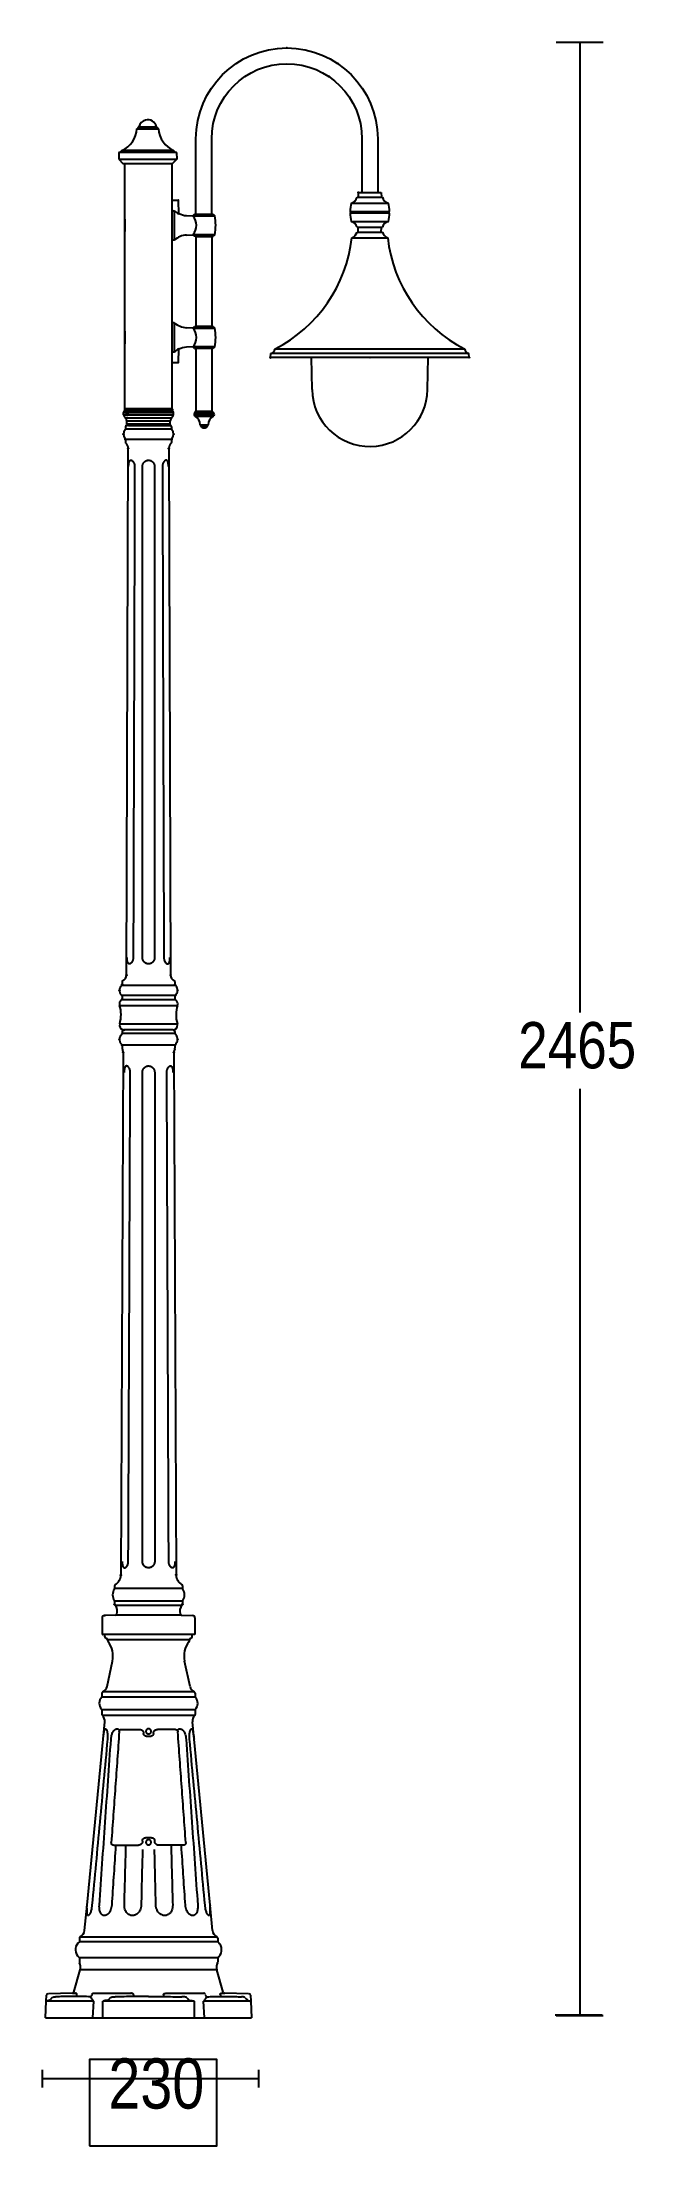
# Model space of a CAD drawing. Extents: x 0 to 104, y 0 to 370.
import ezdxf

# ---------------------------------------------------------------- set-up
doc = ezdxf.new("R2010")
doc.units = 0
doc.layers.add('LIVELLO_1', color=160, linetype='Continuous')
doc.styles.add('STD', font='txt')

# ---------------------------------------------------------------- blocks, each defined once
blk = doc.blocks.new('AI9-BLK1')
at = {"layer": 'LIVELLO_1', "color": 7}
for p, q in [((38.74, 184.86), (47.01, 184.86)), ((42.87, 184.86), (42.87, 14.2)), ((-34.97, 169.6), (-31.19, 169.6)), ((-34.64, 169.98), (-31.52, 169.98)), ((-38.17, 165.42), (-38.19, 164.28)), ((-38.19, 164.28), (-37.43, 163.53)), ((-38.19, 164.28), (-27.97, 164.28)), ((-28, 165.42), (-38.17, 165.42)), ((-28.54, 165.8), (-37.62, 165.8)), ((-37.43, 163.53), (-28.73, 163.53)), ((-28.77, 163.44), (-37.11, 163.44)), ((-37.11, 120.24), (-37.11, 163.44)), ((-35.58, 163.44), (-35.58, 163.57)), ((-35.57, 163.4), (-35.57, 163.53)), ((-30.3, 163.57), (-30.3, 163.44)), ((-30.29, 163.53), (-30.29, 163.4)), ((-28.77, 120.24), (-28.77, 163.44)), ((-27.97, 164.28), (-28.73, 163.53)), ((-28, 165.42), (-27.97, 164.28)), ((-28.77, 157.08), (-27.73, 157.08)), ((-27.62, 154.64), (-27.66, 157.02)), ((2.7, 156.52), (9.22, 156.52)), ((3.74, 157.57), (8.18, 157.57)), ((3.94, 158.4), (3.9, 157.57)), ((3.94, 158.4), (7.97, 158.4)), ((7.97, 158.4), (8.02, 157.57)), ((-37.11, 153.74), (-37.11, 151.53)), ((-28.41, 155.19), (-28.41, 150.02)), ((-26.24, 154.35), (-25.16, 154.29)), ((-25.16, 154.29), (-21.27, 154.29)), ((-24.71, 154.58), (-24.88, 154.57)), ((-24.71, 154.58), (-21.72, 154.58)), ((-21.72, 154.58), (-21.55, 154.57)), ((2.49, 155.06), (9.43, 155.06)), ((9.43, 154.79), (2.49, 154.79)), ((2.7, 153.33), (9.22, 153.33)), ((3.74, 152.29), (8.18, 152.29)), ((3.94, 151.45), (3.9, 152.29)), ((7.97, 151.45), (8.02, 152.29)), ((-26.24, 150.93), (-25.16, 150.99)), ((-21.27, 150.99), (-25.16, 150.99)), ((-24.71, 150.69), (-24.88, 150.71)), ((-24.71, 150.69), (-21.72, 150.69)), ((-24.6, 150.69), (-24.6, 134.86)), ((-21.83, 150.7), (-21.83, 134.86)), ((-21.72, 150.69), (-21.55, 150.71)), ((2.82, 150.45), (9.1, 150.45)), ((3.72, 151.45), (4.33, 151.45)), ((4.33, 151.45), (8.2, 151.45)), ((-37.11, 134.02), (-37.11, 131.81)), ((-28.41, 135.53), (-28.41, 130.36)), ((-25.16, 134.56), (-26.24, 134.62)), ((-25.16, 134.56), (-21.27, 134.56)), ((-24.88, 134.84), (-24.71, 134.86)), ((-21.72, 134.86), (-24.71, 134.86)), ((-21.55, 134.84), (-21.72, 134.86)), ((-27.66, 128.53), (-27.62, 130.91)), ((-25.16, 131.26), (-26.24, 131.2)), ((-21.27, 131.26), (-25.16, 131.26)), ((-24.88, 130.98), (-24.71, 130.96)), ((-21.72, 130.96), (-24.71, 130.96)), ((-24.6, 130.96), (-24.6, 119.92)), ((-21.83, 130.96), (-21.83, 119.92)), ((-21.55, 130.98), (-21.72, 130.96)), ((-11.51, 129.37), (-11.42, 130.07)), ((23.34, 130.07), (-11.42, 130.07)), ((-10.67, 130.91), (22.59, 130.91)), ((23.43, 129.37), (23.34, 130.07)), ((-27.73, 128.47), (-28.77, 128.47)), ((23.43, 129.37), (-11.51, 129.37)), ((-4.2, 123.75), (-4.31, 129.37)), ((16.12, 123.75), (16.23, 129.37)), ((-37.32, 119.33), (-37.32, 119.75)), ((-37.32, 119.75), (-36.86, 119.75)), ((-37.32, 119.33), (-36.86, 119.33)), ((-37.11, 120.38), (-37.11, 120.1)), ((-28.91, 120.38), (-37.11, 120.38)), ((-37.11, 120.24), (-28.77, 120.24)), ((-37.11, 120.1), (-28.91, 120.1)), ((-37.01, 118.78), (-32.94, 118.78)), ((-36.58, 119.75), (-32.94, 119.75)), ((-36.58, 119.33), (-32.94, 119.33)), ((-32.94, 119.75), (-28.56, 119.75)), ((-32.94, 119.33), (-28.56, 119.33)), ((-32.94, 118.78), (-28.87, 118.78)), ((-28.56, 119.33), (-28.56, 119.75)), ((-24.89, 119.49), (-24.9, 119.34)), ((-24.9, 119.34), (-21.43, 119.34)), ((-24.9, 119.34), (-24.89, 119.2)), ((-24.69, 119.82), (-24.89, 119.49)), ((-24.89, 119.49), (-21.44, 119.49)), ((-21.44, 119.2), (-24.89, 119.2)), ((-24.75, 119.08), (-21.57, 119.08)), ((-24.69, 119.82), (-21.64, 119.82)), ((-21.83, 119.92), (-24.6, 119.92)), ((-21.81, 119.87), (-24.59, 119.87)), ((-21.64, 119.82), (-21.44, 119.49)), ((-21.44, 119.49), (-21.43, 119.34)), ((-21.43, 119.34), (-21.44, 119.2)), ((-37, 117.22), (-37, 116.81)), ((-28.88, 116.81), (-37, 116.81)), ((-37, 114.98), (-37, 114.47)), ((-28.88, 114.98), (-37, 114.98)), ((-36.41, 117.46), (-36.8, 117.43)), ((-36.77, 118.26), (-32.94, 118.26)), ((-36.74, 117.72), (-36.77, 118.26)), ((-36.74, 117.72), (-32.94, 117.72)), ((-36.47, 117.46), (-32.94, 117.46)), ((-29.47, 117.46), (-36.41, 117.46)), ((-32.94, 118.26), (-29.11, 118.26)), ((-32.94, 117.72), (-29.14, 117.72)), ((-32.94, 117.46), (-29.41, 117.46)), ((-29.47, 117.46), (-29.09, 117.43)), ((-29.14, 117.72), (-29.11, 118.26)), ((-28.88, 117.22), (-28.88, 116.81)), ((-28.88, 114.98), (-28.88, 114.47)), ((-23.86, 117.55), (-22.47, 117.55)), ((-23.86, 117.55), (-23.74, 117.36)), ((-23.74, 117.36), (-22.59, 117.36)), ((-23.16, 117.02), (-23.16, 117.02)), ((-22.47, 117.55), (-22.59, 117.36)), ((-36.83, 20.79), (-36.52, 113.45)), ((-29.36, 113.45), (-29.05, 20.79)), ((-28.22, 18.99), (-37.66, 18.99)), ((-37.59, 19.6), (-37.59, 19.15)), ((-28.29, 19.6), (-28.29, 19.15)), ((-38.03, 15.47), (-27.85, 15.47)), ((-28.19, 16.43), (-37.69, 16.43)), ((-28.22, 17.23), (-37.66, 17.23)), ((-37.59, 17.08), (-37.59, 16.6)), ((-28.29, 17.08), (-28.29, 16.6)), ((-38.01, 12.23), (-27.87, 12.23)), ((-37.39, 11.13), (-37.11, 11.15)), ((-28.61, 11.15), (-37.27, 11.15)), ((-28.77, 11.15), (-37.11, 11.15)), ((-28.5, 11.13), (-28.77, 11.15)), ((-37.59, 10.91), (-37.59, 10.53)), ((-28.29, 10.53), (-37.59, 10.53)), ((-37.59, 8.46), (-37.59, 7.93)), ((-28.29, 8.46), (-37.59, 8.46)), ((-28.29, 10.91), (-28.29, 10.53)), ((-28.29, 8.46), (-28.29, 7.93)), ((-37.39, 7.21), (-37.8, -84.7)), ((-28.5, 7.21), (-28.08, -84.7)), ((42.87, 0.81), (42.87, -162.13)), ((-38.91, -86.57), (-38.91, -87.07)), ((-26.97, -87.07), (-38.91, -87.07)), ((-26.97, -86.57), (-26.97, -87.07)), ((-41.1, -92.24), (-41.1, -95.15)), ((-38.72, -91.75), (-40.69, -91.82)), ((-38.91, -89.29), (-38.91, -89.83)), ((-26.97, -89.29), (-38.91, -89.29)), ((-38.86, -89.98), (-27.02, -89.98)), ((-37.83, -91.75), (-38.72, -91.75)), ((-28.05, -91.75), (-37.83, -91.75)), ((-27.16, -91.75), (-28.05, -91.75)), ((-27.16, -91.75), (-25.2, -91.82)), ((-26.97, -89.29), (-26.97, -89.83)), ((-24.78, -92.24), (-24.78, -95.15)), ((-41.1, -95.15), (-41.04, -95.15)), ((-32.94, -95.15), (-41.04, -95.15)), ((-25.27, -95.15), (-40.61, -95.15)), ((-40.61, -95.57), (-40.61, -95.15)), ((-25.72, -96.09), (-40.16, -96.09)), ((-24.91, -95.15), (-32.94, -95.15)), ((-25.27, -95.57), (-25.27, -95.15)), ((-24.78, -95.15), (-24.91, -95.15)), ((-40.23, -104.27), (-39.28, -99.81)), ((-25.65, -104.27), (-26.6, -99.81)), ((-41.14, -105.48), (-41.14, -106.17)), ((-24.74, -106.17), (-41.14, -106.17)), ((-24.9, -105.23), (-40.98, -105.23)), ((-24.74, -105.48), (-24.74, -106.17)), ((-41.14, -108.31), (-24.74, -108.31)), ((-41.14, -108.31), (-41.14, -109.2)), ((-24.83, -109.4), (-41.05, -109.4)), ((-40.94, -113.57), (-40.64, -110.52)), ((-24.94, -113.57), (-25.24, -110.52)), ((-24.74, -108.31), (-24.74, -109.2)), ((-43.75, -142.75), (-40.94, -113.57)), ((-33.38, -113), (-32.74, -113)), ((-32.74, -113), (-32.5, -113)), ((-30.45, -111.85), (-31.39, -111.85)), ((-30.16, -111.85), (-30.45, -111.85)), ((-29.15, -111.85), (-30.16, -111.85)), ((-28.2, -111.84), (-29.15, -111.85)), ((-22.13, -142.75), (-24.94, -113.57)), ((-32.42, -130.87), (-33.46, -130.87)), ((-28.98, -132.19), (-31.18, -132.19)), ((-27.17, -132.19), (-28.98, -132.19)), ((-26.8, -132.19), (-27.17, -132.19)), ((-44.17, -147.18), (-43.75, -142.75)), ((-21.71, -147.18), (-22.13, -142.75)), ((-45.1, -148.55), (-45.1, -149.2)), ((-20.78, -149.2), (-45.1, -149.2)), ((-44.94, -148.3), (-20.94, -148.3)), ((-20.78, -148.55), (-20.78, -149.2)), ((-46.07, -158.03), (-44.94, -154.1)), ((-45.1, -151.97), (-45.1, -152.74)), ((-20.78, -151.97), (-45.1, -151.97)), ((-20.94, -154.1), (-44.94, -154.1)), ((-19.81, -158.03), (-20.94, -154.1)), ((-20.78, -151.97), (-20.78, -152.74)), ((-50.92, -159.64), (-50.86, -158.57)), ((-46.33, -158.23), (-50.53, -158.3)), ((-46.33, -158.23), (-45.78, -158.23)), ((-42.64, -158.23), (-36.08, -158.23)), ((-35.6, -158.49), (-35.6, -158.82)), ((-30.28, -158.82), (-30.28, -158.49)), ((-29.8, -158.23), (-23.24, -158.23)), ((-20.1, -158.23), (-19.55, -158.23)), ((-15.35, -158.3), (-19.55, -158.23)), ((-15.02, -158.57), (-14.97, -159.64)), ((-51.06, -162.53), (-50.92, -159.64)), ((-51.06, -162.53), (-32.94, -162.53)), ((-42.64, -159.64), (-50.92, -159.64)), ((-42.64, -159.64), (-42.77, -162.53)), ((-40.96, -162.53), (-40.96, -159.64)), ((-32.94, -159.64), (-40.96, -159.64)), ((-24.92, -159.64), (-32.94, -159.64)), ((-32.94, -162.53), (-14.82, -162.53)), ((-24.92, -159.64), (-24.92, -162.53)), ((-14.97, -159.64), (-23.25, -159.64)), ((-23.11, -162.53), (-23.25, -159.64)), ((-14.97, -159.64), (-14.82, -162.53)), ((38.56, -162.02), (46.83, -162.02)), ((38.74, -162.11), (47.01, -162.11)), ((-51.65, -171.69), (-51.65, -174.8)), ((-13.6, -173.25), (-51.65, -173.25)), ((-13.6, -171.69), (-13.6, -174.8))]:
    blk.add_line(p, q, dxfattribs=at)
at = {"layer": 'LIVELLO_1', "color": 250}
blk.add_line((-24.87, 119.34), (-21.45, 119.34), dxfattribs=at)
at = {"layer": 'LIVELLO_1', "color": 7}
for points in [[(-37.66, -111.83), (-37.6, -111.83), (-37.55, -111.83)], [(-38.9, -132.21), (-38.81, -132.21), (-38.71, -132.21)], [(-43.13, -158.83), (-43.16, -158.83), (-43.2, -158.83)], [(-22.75, -158.83), (-22.72, -158.83), (-22.68, -158.83)]]:
    blk.add_lwpolyline(points, dxfattribs=at)
blk.add_lwpolyline([(-43.33, -185.07), (-20.92, -185.07), (-20.92, -169.87), (-43.33, -169.87)], close=True, dxfattribs=at)
for centre, radius in [((-8.63, 183.82), 0.0642), ((-11.51, 129.37), 0.0651), ((-37, 114.98), 0.0641), ((-28.88, 114.98), 0.0642), ((-38.06, 18.11), 0.0642), ((-27.82, 18.11), 0.0642), ((-37.27, 11.15), 0.0642), ((-37.59, 8.46), 0.0655), ((-28.08, -84.65), 0.0642)]:
    blk.add_circle(centre, radius, dxfattribs=at)
for centre, major_axis, ratio in [((-1.25, 178.79), (0.0651, 0), 0.949769), ((0.31, 181.09), (0.0015, -0.0656), 0.977447), ((3.94, 158.4), (-0.0009, -0.0656), 0.985462), ((7.35, 158.4), (-0.0004, -0.0656), 0.977669), ((-21.83, 154.58), (0.0656, 0), 0.971129), ((3.94, 151.45), (-0.0009, -0.0656), 0.985462), ((-21.83, 130.96), (0.0656, 0), 0.942257), ((5.96, 129.37), (-0.0004, -0.0655), 0.980242), ((23.43, 129.37), (-0.0015, -0.0655), 0.980018), ((23.43, 129.37), (-0.0015, -0.0655), 0.980018), ((23.43, 129.37), (-0.0015, -0.0655), 0.980018), ((-28.77, 120.24), (0.0004, -0.0656), 0.977669), ((-24.61, 119.92), (0.0642, 0), 0.963782), ((-24.59, 119.87), (0.0024, -0.0656), 0.962605), ((-21.83, 119.92), (0.0656, 0), 0.942257), ((-21.83, 119.92), (0.0656, 0), 0.942257), ((-21.83, 119.92), (0.0656, 0), 0.942257), ((-21.82, 119.87), (0.0014, -0.0656), 0.963042), ((-21.82, 119.87), (0.0014, -0.0656), 0.963042), ((-21.82, 119.87), (0.0014, -0.0656), 0.963042), ((-37.35, 115.9), (0.0642, 0), 0.961345), ((-36.8, 117.43), (-0.0015, -0.0656), 0.977447), ((-29.41, 117.46), (0.0642, 0), 0.961097), ((-28.53, 115.9), (0.0642, 0), 0.961345), ((-36.52, 113.41), (-0.0001, -0.0656), 0.969815), ((-29.36, 113.41), (0.0015, -0.0656), 0.977447), ((-37.59, 19.15), (0.0655, 0), 0.969778), ((-36.83, 20.79), (0.0642, 0), 0.963782), ((-29.05, 20.79), (0.0642, 0), 0.963782), ((-28.29, 19.15), (0.0647, 0), 0.982799), ((-37.39, 11.13), (-0.0009, -0.0655), 0.988054), ((-38.06, 9.5), (0.0015, -0.0656), 0.977447), ((-28.29, 8.46), (0.0009, -0.0656), 0.985462), ((-27.82, 9.5), (0.0004, -0.0656), 0.977669), ((-37.39, 7.22), (0.0647, 0), 0.956171), ((-28.5, 7.21), (0.0655, 0), 0.940868), ((-37.8, -84.7), (0.0642, 0), 0.961345), ((-40.69, -91.82), (0.0642, 0), 0.961345), ((-38.91, -89.83), (-0.0004, -0.0655), 0.980242), ((-26.97, -89.83), (-0.0015, -0.0655), 0.980018)]:
    blk.add_ellipse(centre, major_axis=major_axis, ratio=ratio, dxfattribs=at)
for points, knots in [([(-24.6, 154.58), (-24.6, 154.58), (-24.6, 167.85), (-24.6, 167.85), (-24.6, 176.67), (-17.45, 183.82), (-8.63, 183.82), (0.19, 183.82), (7.35, 176.67), (7.35, 167.85), (7.35, 167.85), (7.35, 158.4), (7.35, 158.4)], [0, 0, 0, 0, 1, 1, 1, 2, 2, 2, 3, 3, 3, 4, 4, 4, 4]), ([(-21.83, 154.58), (-21.83, 154.58), (-21.83, 167.85), (-21.83, 167.85), (-21.83, 175.14), (-15.92, 181.05), (-8.63, 181.05), (-1.34, 181.05), (4.57, 175.14), (4.57, 167.85), (4.57, 167.85), (4.57, 158.4), (4.57, 158.4)], [0, 0, 0, 0, 1, 1, 1, 2, 2, 2, 3, 3, 3, 4, 4, 4, 4]), ([(-31.53, 169.98), (-31.75, 170.84), (-32.62, 171.36), (-33.48, 171.14), (-34.05, 170.99), (-34.49, 170.55), (-34.63, 169.98)], [0, 0, 0, 0, 1, 1, 1, 2, 2, 2, 2]), ([(2.49, 154.79), (2.56, 154.79), (2.63, 154.85), (2.63, 154.92), (2.63, 155), (2.56, 155.06), (2.49, 155.06)], [0, 0, 0, 0, 1, 1, 1, 2, 2, 2, 2]), ([(9.43, 155.06), (9.35, 155.06), (9.29, 155), (9.29, 154.92), (9.29, 154.85), (9.35, 154.79), (9.43, 154.79)], [0, 0, 0, 0, 1, 1, 1, 2, 2, 2, 2]), ([(-4.2, 123.75), (-4.11, 118.14), (0.52, 113.67), (6.13, 113.76), (11.61, 113.86), (16.02, 118.27), (16.12, 123.75)], [0, 0, 0, 0, 1, 1, 1, 2, 2, 2, 2]), ([(-37.11, 120.1), (-37.03, 120.1), (-36.97, 120.16), (-36.97, 120.24), (-36.97, 120.31), (-37.03, 120.38), (-37.11, 120.38)], [0, 0, 0, 0, 1, 1, 1, 2, 2, 2, 2]), ([(-37.04, 120.1), (-36.96, 120.1), (-36.9, 120.16), (-36.9, 120.24), (-36.9, 120.31), (-36.96, 120.38), (-37.04, 120.38)], [0, 0, 0, 0, 1, 1, 1, 2, 2, 2, 2]), ([(-36.97, 120.1), (-36.89, 120.1), (-36.83, 120.16), (-36.83, 120.24), (-36.83, 120.31), (-36.89, 120.38), (-36.97, 120.38)], [0, 0, 0, 0, 1, 1, 1, 2, 2, 2, 2]), ([(-36.9, 120.1), (-36.82, 120.1), (-36.76, 120.16), (-36.76, 120.24), (-36.76, 120.31), (-36.82, 120.38), (-36.9, 120.38)], [0, 0, 0, 0, 1, 1, 1, 2, 2, 2, 2]), ([(-36.86, 119.75), (-36.85, 119.77), (-36.84, 119.79), (-36.83, 119.81), (-36.81, 119.82), (-36.8, 119.84), (-36.79, 119.85), (-36.77, 119.86), (-36.76, 119.87), (-36.75, 119.87), (-36.74, 119.88), (-36.73, 119.88), (-36.72, 119.89), (-36.71, 119.89), (-36.71, 119.89), (-36.7, 119.89), (-36.69, 119.89), (-36.69, 119.89), (-36.68, 119.89), (-36.67, 119.88), (-36.66, 119.88), (-36.65, 119.87), (-36.64, 119.87), (-36.63, 119.86), (-36.62, 119.85), (-36.61, 119.83), (-36.6, 119.82), (-36.6, 119.8), (-36.6, 119.79), (-36.59, 119.77), (-36.58, 119.75)], [0, 0, 0, 0, 1, 1, 1, 2, 2, 2, 3, 3, 3, 4, 4, 4, 5, 5, 5, 6, 6, 6, 7, 7, 7, 8, 8, 8, 9, 9, 9, 10, 10, 10, 10]), ([(-36.58, 119.33), (-36.59, 119.31), (-36.6, 119.3), (-36.6, 119.28), (-36.6, 119.26), (-36.61, 119.25), (-36.62, 119.24), (-36.63, 119.23), (-36.64, 119.22), (-36.65, 119.21), (-36.66, 119.21), (-36.67, 119.2), (-36.68, 119.2), (-36.69, 119.2), (-36.69, 119.19), (-36.7, 119.19), (-36.71, 119.19), (-36.71, 119.2), (-36.72, 119.2), (-36.73, 119.2), (-36.74, 119.21), (-36.75, 119.21), (-36.76, 119.22), (-36.77, 119.23), (-36.79, 119.23), (-36.8, 119.25), (-36.81, 119.26), (-36.83, 119.28), (-36.84, 119.3), (-36.85, 119.31), (-36.86, 119.33)], [0, 0, 0, 0, 1, 1, 1, 2, 2, 2, 3, 3, 3, 4, 4, 4, 5, 5, 5, 6, 6, 6, 7, 7, 7, 8, 8, 8, 9, 9, 9, 10, 10, 10, 10]), ([(-36.83, 120.1), (-36.76, 120.1), (-36.69, 120.16), (-36.69, 120.24), (-36.69, 120.31), (-36.76, 120.38), (-36.83, 120.38)], [0, 0, 0, 0, 1, 1, 1, 2, 2, 2, 2]), ([(-36.76, 120.1), (-36.68, 120.1), (-36.62, 120.16), (-36.62, 120.24), (-36.62, 120.31), (-36.68, 120.38), (-36.76, 120.38)], [0, 0, 0, 0, 1, 1, 1, 2, 2, 2, 2]), ([(-36.69, 120.1), (-36.61, 120.1), (-36.55, 120.16), (-36.55, 120.24), (-36.55, 120.31), (-36.61, 120.38), (-36.69, 120.38)], [0, 0, 0, 0, 1, 1, 1, 2, 2, 2, 2]), ([(-36.62, 120.1), (-36.55, 120.1), (-36.48, 120.16), (-36.48, 120.24), (-36.48, 120.31), (-36.55, 120.38), (-36.62, 120.38)], [0, 0, 0, 0, 1, 1, 1, 2, 2, 2, 2]), ([(-36.55, 120.1), (-36.48, 120.1), (-36.41, 120.16), (-36.41, 120.24), (-36.41, 120.31), (-36.48, 120.38), (-36.55, 120.38)], [0, 0, 0, 0, 1, 1, 1, 2, 2, 2, 2]), ([(-36.48, 120.1), (-36.41, 120.1), (-36.34, 120.16), (-36.34, 120.24), (-36.34, 120.31), (-36.41, 120.38), (-36.48, 120.38)], [0, 0, 0, 0, 1, 1, 1, 2, 2, 2, 2]), ([(-36.41, 120.1), (-36.34, 120.1), (-36.27, 120.16), (-36.27, 120.24), (-36.27, 120.31), (-36.34, 120.38), (-36.41, 120.38)], [0, 0, 0, 0, 1, 1, 1, 2, 2, 2, 2]), ([(-36.34, 120.1), (-36.27, 120.1), (-36.2, 120.16), (-36.2, 120.24), (-36.2, 120.31), (-36.27, 120.38), (-36.34, 120.38)], [0, 0, 0, 0, 1, 1, 1, 2, 2, 2, 2]), ([(-36.27, 120.1), (-36.2, 120.1), (-36.14, 120.16), (-36.14, 120.24), (-36.14, 120.31), (-36.2, 120.38), (-36.27, 120.38)], [0, 0, 0, 0, 1, 1, 1, 2, 2, 2, 2]), ([(-36.2, 120.1), (-36.13, 120.1), (-36.07, 120.16), (-36.07, 120.24), (-36.07, 120.31), (-36.13, 120.38), (-36.2, 120.38)], [0, 0, 0, 0, 1, 1, 1, 2, 2, 2, 2]), ([(-36.14, 120.1), (-36.06, 120.1), (-36, 120.16), (-36, 120.24), (-36, 120.31), (-36.06, 120.38), (-36.14, 120.38)], [0, 0, 0, 0, 1, 1, 1, 2, 2, 2, 2]), ([(-36.07, 120.1), (-35.99, 120.1), (-35.93, 120.16), (-35.93, 120.24), (-35.93, 120.31), (-35.99, 120.38), (-36.07, 120.38)], [0, 0, 0, 0, 1, 1, 1, 2, 2, 2, 2]), ([(-36, 120.1), (-35.92, 120.1), (-35.86, 120.16), (-35.86, 120.24), (-35.86, 120.31), (-35.92, 120.38), (-36, 120.38)], [0, 0, 0, 0, 1, 1, 1, 2, 2, 2, 2]), ([(-35.93, 120.1), (-35.85, 120.1), (-35.79, 120.16), (-35.79, 120.24), (-35.79, 120.31), (-35.85, 120.38), (-35.93, 120.38)], [0, 0, 0, 0, 1, 1, 1, 2, 2, 2, 2]), ([(-35.86, 120.1), (-35.78, 120.1), (-35.72, 120.16), (-35.72, 120.24), (-35.72, 120.31), (-35.78, 120.38), (-35.86, 120.38)], [0, 0, 0, 0, 1, 1, 1, 2, 2, 2, 2]), ([(-35.79, 120.1), (-35.71, 120.1), (-35.65, 120.16), (-35.65, 120.24), (-35.65, 120.31), (-35.71, 120.38), (-35.79, 120.38)], [0, 0, 0, 0, 1, 1, 1, 2, 2, 2, 2]), ([(-35.72, 120.1), (-35.64, 120.1), (-35.58, 120.16), (-35.58, 120.24), (-35.58, 120.31), (-35.64, 120.38), (-35.72, 120.38)], [0, 0, 0, 0, 1, 1, 1, 2, 2, 2, 2]), ([(-35.65, 120.1), (-35.57, 120.1), (-35.51, 120.16), (-35.51, 120.24), (-35.51, 120.31), (-35.57, 120.38), (-35.65, 120.38)], [0, 0, 0, 0, 1, 1, 1, 2, 2, 2, 2]), ([(-35.58, 120.1), (-35.5, 120.1), (-35.44, 120.16), (-35.44, 120.24), (-35.44, 120.31), (-35.5, 120.38), (-35.58, 120.38)], [0, 0, 0, 0, 1, 1, 1, 2, 2, 2, 2]), ([(-35.51, 120.1), (-35.44, 120.1), (-35.37, 120.16), (-35.37, 120.24), (-35.37, 120.31), (-35.44, 120.38), (-35.51, 120.38)], [0, 0, 0, 0, 1, 1, 1, 2, 2, 2, 2]), ([(-35.44, 120.1), (-35.37, 120.1), (-35.3, 120.16), (-35.3, 120.24), (-35.3, 120.31), (-35.37, 120.38), (-35.44, 120.38)], [0, 0, 0, 0, 1, 1, 1, 2, 2, 2, 2]), ([(-35.37, 120.1), (-35.29, 120.1), (-35.23, 120.16), (-35.23, 120.24), (-35.23, 120.31), (-35.29, 120.38), (-35.37, 120.38)], [0, 0, 0, 0, 1, 1, 1, 2, 2, 2, 2]), ([(-35.3, 120.1), (-35.23, 120.1), (-35.16, 120.16), (-35.16, 120.24), (-35.16, 120.31), (-35.23, 120.38), (-35.3, 120.38)], [0, 0, 0, 0, 1, 1, 1, 2, 2, 2, 2]), ([(-35.23, 120.1), (-35.16, 120.1), (-35.09, 120.16), (-35.09, 120.24), (-35.09, 120.31), (-35.16, 120.38), (-35.23, 120.38)], [0, 0, 0, 0, 1, 1, 1, 2, 2, 2, 2]), ([(-35.16, 120.1), (-35.09, 120.1), (-35.02, 120.16), (-35.02, 120.24), (-35.02, 120.31), (-35.09, 120.38), (-35.16, 120.38)], [0, 0, 0, 0, 1, 1, 1, 2, 2, 2, 2]), ([(-35.09, 120.1), (-35.02, 120.1), (-34.95, 120.16), (-34.95, 120.24), (-34.95, 120.31), (-35.02, 120.38), (-35.09, 120.38)], [0, 0, 0, 0, 1, 1, 1, 2, 2, 2, 2]), ([(-35.02, 120.1), (-34.95, 120.1), (-34.89, 120.16), (-34.89, 120.24), (-34.89, 120.31), (-34.95, 120.38), (-35.02, 120.38)], [0, 0, 0, 0, 1, 1, 1, 2, 2, 2, 2]), ([(-34.95, 120.1), (-34.88, 120.1), (-34.82, 120.16), (-34.82, 120.24), (-34.82, 120.31), (-34.88, 120.38), (-34.95, 120.38)], [0, 0, 0, 0, 1, 1, 1, 2, 2, 2, 2]), ([(-34.89, 120.1), (-34.81, 120.1), (-34.75, 120.16), (-34.75, 120.24), (-34.75, 120.31), (-34.81, 120.38), (-34.89, 120.38)], [0, 0, 0, 0, 1, 1, 1, 2, 2, 2, 2]), ([(-34.82, 120.1), (-34.74, 120.1), (-34.68, 120.16), (-34.68, 120.24), (-34.68, 120.31), (-34.74, 120.38), (-34.82, 120.38)], [0, 0, 0, 0, 1, 1, 1, 2, 2, 2, 2]), ([(-34.75, 120.1), (-34.67, 120.1), (-34.61, 120.16), (-34.61, 120.24), (-34.61, 120.31), (-34.67, 120.38), (-34.75, 120.38)], [0, 0, 0, 0, 1, 1, 1, 2, 2, 2, 2]), ([(-34.68, 120.1), (-34.6, 120.1), (-34.54, 120.16), (-34.54, 120.24), (-34.54, 120.31), (-34.6, 120.38), (-34.68, 120.38)], [0, 0, 0, 0, 1, 1, 1, 2, 2, 2, 2]), ([(-34.61, 120.1), (-34.53, 120.1), (-34.47, 120.16), (-34.47, 120.24), (-34.47, 120.31), (-34.53, 120.38), (-34.61, 120.38)], [0, 0, 0, 0, 1, 1, 1, 2, 2, 2, 2]), ([(-34.54, 120.1), (-34.46, 120.1), (-34.4, 120.16), (-34.4, 120.24), (-34.4, 120.31), (-34.46, 120.38), (-34.54, 120.38)], [0, 0, 0, 0, 1, 1, 1, 2, 2, 2, 2]), ([(-34.47, 120.1), (-34.39, 120.1), (-34.33, 120.16), (-34.33, 120.24), (-34.33, 120.31), (-34.39, 120.38), (-34.47, 120.38)], [0, 0, 0, 0, 1, 1, 1, 2, 2, 2, 2]), ([(-34.4, 120.1), (-34.32, 120.1), (-34.26, 120.16), (-34.26, 120.24), (-34.26, 120.31), (-34.32, 120.38), (-34.4, 120.38)], [0, 0, 0, 0, 1, 1, 1, 2, 2, 2, 2]), ([(-34.33, 120.1), (-34.25, 120.1), (-34.19, 120.16), (-34.19, 120.24), (-34.19, 120.31), (-34.25, 120.38), (-34.33, 120.38)], [0, 0, 0, 0, 1, 1, 1, 2, 2, 2, 2]), ([(-34.26, 120.1), (-34.18, 120.1), (-34.12, 120.16), (-34.12, 120.24), (-34.12, 120.31), (-34.18, 120.38), (-34.26, 120.38)], [0, 0, 0, 0, 1, 1, 1, 2, 2, 2, 2]), ([(-34.19, 120.1), (-34.11, 120.1), (-34.05, 120.16), (-34.05, 120.24), (-34.05, 120.31), (-34.11, 120.38), (-34.19, 120.38)], [0, 0, 0, 0, 1, 1, 1, 2, 2, 2, 2]), ([(-34.12, 120.1), (-34.04, 120.1), (-33.98, 120.16), (-33.98, 120.24), (-33.98, 120.31), (-34.04, 120.38), (-34.12, 120.38)], [0, 0, 0, 0, 1, 1, 1, 2, 2, 2, 2]), ([(-34.05, 120.1), (-33.97, 120.1), (-33.91, 120.16), (-33.91, 120.24), (-33.91, 120.31), (-33.97, 120.38), (-34.05, 120.38)], [0, 0, 0, 0, 1, 1, 1, 2, 2, 2, 2]), ([(-33.98, 120.1), (-33.91, 120.1), (-33.84, 120.16), (-33.84, 120.24), (-33.84, 120.31), (-33.91, 120.38), (-33.98, 120.38)], [0, 0, 0, 0, 1, 1, 1, 2, 2, 2, 2]), ([(-33.91, 120.1), (-33.84, 120.1), (-33.77, 120.16), (-33.77, 120.24), (-33.77, 120.31), (-33.84, 120.38), (-33.91, 120.38)], [0, 0, 0, 0, 1, 1, 1, 2, 2, 2, 2]), ([(-33.84, 120.1), (-33.77, 120.1), (-33.7, 120.16), (-33.7, 120.24), (-33.7, 120.31), (-33.77, 120.38), (-33.84, 120.38)], [0, 0, 0, 0, 1, 1, 1, 2, 2, 2, 2]), ([(-33.77, 120.1), (-33.7, 120.1), (-33.63, 120.16), (-33.63, 120.24), (-33.63, 120.31), (-33.7, 120.38), (-33.77, 120.38)], [0, 0, 0, 0, 1, 1, 1, 2, 2, 2, 2]), ([(-33.7, 120.1), (-33.63, 120.1), (-33.57, 120.16), (-33.57, 120.24), (-33.57, 120.31), (-33.63, 120.38), (-33.7, 120.38)], [0, 0, 0, 0, 1, 1, 1, 2, 2, 2, 2]), ([(-33.63, 120.1), (-33.56, 120.1), (-33.5, 120.16), (-33.5, 120.24), (-33.5, 120.31), (-33.56, 120.38), (-33.63, 120.38)], [0, 0, 0, 0, 1, 1, 1, 2, 2, 2, 2]), ([(-33.57, 120.1), (-33.49, 120.1), (-33.43, 120.16), (-33.43, 120.24), (-33.43, 120.31), (-33.49, 120.38), (-33.57, 120.38)], [0, 0, 0, 0, 1, 1, 1, 2, 2, 2, 2]), ([(-33.5, 120.1), (-33.42, 120.1), (-33.36, 120.16), (-33.36, 120.24), (-33.36, 120.31), (-33.42, 120.38), (-33.5, 120.38)], [0, 0, 0, 0, 1, 1, 1, 2, 2, 2, 2]), ([(-33.43, 120.1), (-33.35, 120.1), (-33.29, 120.16), (-33.29, 120.24), (-33.29, 120.31), (-33.35, 120.38), (-33.43, 120.38)], [0, 0, 0, 0, 1, 1, 1, 2, 2, 2, 2]), ([(-33.36, 120.1), (-33.28, 120.1), (-33.22, 120.16), (-33.22, 120.24), (-33.22, 120.31), (-33.28, 120.38), (-33.36, 120.38)], [0, 0, 0, 0, 1, 1, 1, 2, 2, 2, 2]), ([(-33.29, 120.1), (-33.21, 120.1), (-33.15, 120.16), (-33.15, 120.24), (-33.15, 120.31), (-33.21, 120.38), (-33.29, 120.38)], [0, 0, 0, 0, 1, 1, 1, 2, 2, 2, 2]), ([(-33.22, 120.1), (-33.14, 120.1), (-33.08, 120.16), (-33.08, 120.24), (-33.08, 120.31), (-33.14, 120.38), (-33.22, 120.38)], [0, 0, 0, 0, 1, 1, 1, 2, 2, 2, 2]), ([(-33.15, 120.1), (-33.07, 120.1), (-33.01, 120.16), (-33.01, 120.24), (-33.01, 120.31), (-33.07, 120.38), (-33.15, 120.38)], [0, 0, 0, 0, 1, 1, 1, 2, 2, 2, 2]), ([(-33.08, 120.1), (-33, 120.1), (-32.94, 120.16), (-32.94, 120.24), (-32.94, 120.31), (-33, 120.38), (-33.08, 120.38)], [0, 0, 0, 0, 1, 1, 1, 2, 2, 2, 2]), ([(-33.01, 120.1), (-32.93, 120.1), (-32.87, 120.16), (-32.87, 120.24), (-32.87, 120.31), (-32.93, 120.38), (-33.01, 120.38)], [0, 0, 0, 0, 1, 1, 1, 2, 2, 2, 2]), ([(-32.94, 120.1), (-32.86, 120.1), (-32.8, 120.16), (-32.8, 120.24), (-32.8, 120.31), (-32.86, 120.38), (-32.94, 120.38)], [0, 0, 0, 0, 1, 1, 1, 2, 2, 2, 2]), ([(-32.87, 120.1), (-32.79, 120.1), (-32.73, 120.16), (-32.73, 120.24), (-32.73, 120.31), (-32.79, 120.38), (-32.87, 120.38)], [0, 0, 0, 0, 1, 1, 1, 2, 2, 2, 2]), ([(-32.8, 120.1), (-32.72, 120.1), (-32.66, 120.16), (-32.66, 120.24), (-32.66, 120.31), (-32.72, 120.38), (-32.8, 120.38)], [0, 0, 0, 0, 1, 1, 1, 2, 2, 2, 2]), ([(-32.73, 120.1), (-32.66, 120.1), (-32.59, 120.16), (-32.59, 120.24), (-32.59, 120.31), (-32.66, 120.38), (-32.73, 120.38)], [0, 0, 0, 0, 1, 1, 1, 2, 2, 2, 2]), ([(-32.66, 120.1), (-32.59, 120.1), (-32.52, 120.16), (-32.52, 120.24), (-32.52, 120.31), (-32.59, 120.38), (-32.66, 120.38)], [0, 0, 0, 0, 1, 1, 1, 2, 2, 2, 2]), ([(-32.59, 120.1), (-32.52, 120.1), (-32.45, 120.16), (-32.45, 120.24), (-32.45, 120.31), (-32.52, 120.38), (-32.59, 120.38)], [0, 0, 0, 0, 1, 1, 1, 2, 2, 2, 2]), ([(-32.52, 120.1), (-32.45, 120.1), (-32.38, 120.16), (-32.38, 120.24), (-32.38, 120.31), (-32.45, 120.38), (-32.52, 120.38)], [0, 0, 0, 0, 1, 1, 1, 2, 2, 2, 2]), ([(-32.45, 120.1), (-32.38, 120.1), (-32.31, 120.16), (-32.31, 120.24), (-32.31, 120.31), (-32.38, 120.38), (-32.45, 120.38)], [0, 0, 0, 0, 1, 1, 1, 2, 2, 2, 2]), ([(-32.38, 120.1), (-32.31, 120.1), (-32.25, 120.16), (-32.25, 120.24), (-32.25, 120.31), (-32.31, 120.38), (-32.38, 120.38)], [0, 0, 0, 0, 1, 1, 1, 2, 2, 2, 2]), ([(-32.31, 120.1), (-32.24, 120.1), (-32.18, 120.16), (-32.18, 120.24), (-32.18, 120.31), (-32.24, 120.38), (-32.31, 120.38)], [0, 0, 0, 0, 1, 1, 1, 2, 2, 2, 2]), ([(-32.25, 120.1), (-32.17, 120.1), (-32.11, 120.16), (-32.11, 120.24), (-32.11, 120.31), (-32.17, 120.38), (-32.25, 120.38)], [0, 0, 0, 0, 1, 1, 1, 2, 2, 2, 2]), ([(-32.18, 120.1), (-32.1, 120.1), (-32.04, 120.16), (-32.04, 120.24), (-32.04, 120.31), (-32.1, 120.38), (-32.18, 120.38)], [0, 0, 0, 0, 1, 1, 1, 2, 2, 2, 2]), ([(-32.11, 120.1), (-32.03, 120.1), (-31.97, 120.16), (-31.97, 120.24), (-31.97, 120.31), (-32.03, 120.38), (-32.11, 120.38)], [0, 0, 0, 0, 1, 1, 1, 2, 2, 2, 2]), ([(-32.04, 120.1), (-31.96, 120.1), (-31.9, 120.16), (-31.9, 120.24), (-31.9, 120.31), (-31.96, 120.38), (-32.04, 120.38)], [0, 0, 0, 0, 1, 1, 1, 2, 2, 2, 2]), ([(-31.97, 120.1), (-31.89, 120.1), (-31.83, 120.16), (-31.83, 120.24), (-31.83, 120.31), (-31.89, 120.38), (-31.97, 120.38)], [0, 0, 0, 0, 1, 1, 1, 2, 2, 2, 2]), ([(-31.9, 120.1), (-31.82, 120.1), (-31.76, 120.16), (-31.76, 120.24), (-31.76, 120.31), (-31.82, 120.38), (-31.9, 120.38)], [0, 0, 0, 0, 1, 1, 1, 2, 2, 2, 2]), ([(-31.83, 120.1), (-31.75, 120.1), (-31.69, 120.16), (-31.69, 120.24), (-31.69, 120.31), (-31.75, 120.38), (-31.83, 120.38)], [0, 0, 0, 0, 1, 1, 1, 2, 2, 2, 2]), ([(-31.76, 120.1), (-31.68, 120.1), (-31.62, 120.16), (-31.62, 120.24), (-31.62, 120.31), (-31.68, 120.38), (-31.76, 120.38)], [0, 0, 0, 0, 1, 1, 1, 2, 2, 2, 2]), ([(-31.69, 120.1), (-31.61, 120.1), (-31.55, 120.16), (-31.55, 120.24), (-31.55, 120.31), (-31.61, 120.38), (-31.69, 120.38)], [0, 0, 0, 0, 1, 1, 1, 2, 2, 2, 2]), ([(-31.62, 120.1), (-31.54, 120.1), (-31.48, 120.16), (-31.48, 120.24), (-31.48, 120.31), (-31.54, 120.38), (-31.62, 120.38)], [0, 0, 0, 0, 1, 1, 1, 2, 2, 2, 2]), ([(-31.55, 120.1), (-31.47, 120.1), (-31.41, 120.16), (-31.41, 120.24), (-31.41, 120.31), (-31.47, 120.38), (-31.55, 120.38)], [0, 0, 0, 0, 1, 1, 1, 2, 2, 2, 2]), ([(-31.48, 120.1), (-31.41, 120.1), (-31.34, 120.16), (-31.34, 120.24), (-31.34, 120.31), (-31.41, 120.38), (-31.48, 120.38)], [0, 0, 0, 0, 1, 1, 1, 2, 2, 2, 2]), ([(-31.41, 120.1), (-31.33, 120.1), (-31.27, 120.16), (-31.27, 120.24), (-31.27, 120.31), (-31.33, 120.38), (-31.41, 120.38)], [0, 0, 0, 0, 1, 1, 1, 2, 2, 2, 2]), ([(-31.34, 120.1), (-31.27, 120.1), (-31.2, 120.16), (-31.2, 120.24), (-31.2, 120.31), (-31.27, 120.38), (-31.34, 120.38)], [0, 0, 0, 0, 1, 1, 1, 2, 2, 2, 2]), ([(-31.27, 120.1), (-31.2, 120.1), (-31.14, 120.16), (-31.14, 120.24), (-31.14, 120.31), (-31.2, 120.38), (-31.27, 120.38)], [0, 0, 0, 0, 1, 1, 1, 2, 2, 2, 2]), ([(-31.2, 120.1), (-31.13, 120.1), (-31.07, 120.16), (-31.07, 120.24), (-31.07, 120.31), (-31.13, 120.38), (-31.2, 120.38)], [0, 0, 0, 0, 1, 1, 1, 2, 2, 2, 2]), ([(-31.14, 120.1), (-31.06, 120.1), (-31, 120.16), (-31, 120.24), (-31, 120.31), (-31.06, 120.38), (-31.14, 120.38)], [0, 0, 0, 0, 1, 1, 1, 2, 2, 2, 2]), ([(-31.07, 120.1), (-30.99, 120.1), (-30.93, 120.16), (-30.93, 120.24), (-30.93, 120.31), (-30.99, 120.38), (-31.07, 120.38)], [0, 0, 0, 0, 1, 1, 1, 2, 2, 2, 2]), ([(-31, 120.1), (-30.92, 120.1), (-30.86, 120.16), (-30.86, 120.24), (-30.86, 120.31), (-30.92, 120.38), (-31, 120.38)], [0, 0, 0, 0, 1, 1, 1, 2, 2, 2, 2]), ([(-30.93, 120.1), (-30.85, 120.1), (-30.79, 120.16), (-30.79, 120.24), (-30.79, 120.31), (-30.85, 120.38), (-30.93, 120.38)], [0, 0, 0, 0, 1, 1, 1, 2, 2, 2, 2]), ([(-30.86, 120.1), (-30.78, 120.1), (-30.72, 120.16), (-30.72, 120.24), (-30.72, 120.31), (-30.78, 120.38), (-30.86, 120.38)], [0, 0, 0, 0, 1, 1, 1, 2, 2, 2, 2]), ([(-30.79, 120.1), (-30.71, 120.1), (-30.65, 120.16), (-30.65, 120.24), (-30.65, 120.31), (-30.71, 120.38), (-30.79, 120.38)], [0, 0, 0, 0, 1, 1, 1, 2, 2, 2, 2]), ([(-30.72, 120.1), (-30.64, 120.1), (-30.58, 120.16), (-30.58, 120.24), (-30.58, 120.31), (-30.64, 120.38), (-30.72, 120.38)], [0, 0, 0, 0, 1, 1, 1, 2, 2, 2, 2]), ([(-30.65, 120.1), (-30.57, 120.1), (-30.51, 120.16), (-30.51, 120.24), (-30.51, 120.31), (-30.57, 120.38), (-30.65, 120.38)], [0, 0, 0, 0, 1, 1, 1, 2, 2, 2, 2]), ([(-30.58, 120.1), (-30.5, 120.1), (-30.44, 120.16), (-30.44, 120.24), (-30.44, 120.31), (-30.5, 120.38), (-30.58, 120.38)], [0, 0, 0, 0, 1, 1, 1, 2, 2, 2, 2]), ([(-30.51, 120.1), (-30.43, 120.1), (-30.37, 120.16), (-30.37, 120.24), (-30.37, 120.31), (-30.43, 120.38), (-30.51, 120.38)], [0, 0, 0, 0, 1, 1, 1, 2, 2, 2, 2]), ([(-30.44, 120.1), (-30.36, 120.1), (-30.3, 120.16), (-30.3, 120.24), (-30.3, 120.31), (-30.36, 120.38), (-30.44, 120.38)], [0, 0, 0, 0, 1, 1, 1, 2, 2, 2, 2]), ([(-30.37, 120.1), (-30.29, 120.1), (-30.23, 120.16), (-30.23, 120.24), (-30.23, 120.31), (-30.29, 120.38), (-30.37, 120.38)], [0, 0, 0, 0, 1, 1, 1, 2, 2, 2, 2]), ([(-30.3, 120.1), (-30.22, 120.1), (-30.16, 120.16), (-30.16, 120.24), (-30.16, 120.31), (-30.22, 120.38), (-30.3, 120.38)], [0, 0, 0, 0, 1, 1, 1, 2, 2, 2, 2]), ([(-30.23, 120.1), (-30.15, 120.1), (-30.09, 120.16), (-30.09, 120.24), (-30.09, 120.31), (-30.15, 120.38), (-30.23, 120.38)], [0, 0, 0, 0, 1, 1, 1, 2, 2, 2, 2]), ([(-30.16, 120.1), (-30.09, 120.1), (-30.02, 120.16), (-30.02, 120.24), (-30.02, 120.31), (-30.09, 120.38), (-30.16, 120.38)], [0, 0, 0, 0, 1, 1, 1, 2, 2, 2, 2]), ([(-30.09, 120.1), (-30.01, 120.1), (-29.95, 120.16), (-29.95, 120.24), (-29.95, 120.31), (-30.01, 120.38), (-30.09, 120.38)], [0, 0, 0, 0, 1, 1, 1, 2, 2, 2, 2]), ([(-30.02, 120.1), (-29.95, 120.1), (-29.88, 120.16), (-29.88, 120.24), (-29.88, 120.31), (-29.95, 120.38), (-30.02, 120.38)], [0, 0, 0, 0, 1, 1, 1, 2, 2, 2, 2]), ([(-29.95, 120.1), (-29.88, 120.1), (-29.82, 120.16), (-29.82, 120.24), (-29.82, 120.31), (-29.88, 120.38), (-29.95, 120.38)], [0, 0, 0, 0, 1, 1, 1, 2, 2, 2, 2]), ([(-29.88, 120.1), (-29.81, 120.1), (-29.74, 120.16), (-29.74, 120.24), (-29.74, 120.31), (-29.81, 120.38), (-29.88, 120.38)], [0, 0, 0, 0, 1, 1, 1, 2, 2, 2, 2]), ([(-29.82, 120.1), (-29.74, 120.1), (-29.68, 120.16), (-29.68, 120.24), (-29.68, 120.31), (-29.74, 120.38), (-29.82, 120.38)], [0, 0, 0, 0, 1, 1, 1, 2, 2, 2, 2]), ([(-29.74, 120.1), (-29.67, 120.1), (-29.61, 120.16), (-29.61, 120.24), (-29.61, 120.31), (-29.67, 120.38), (-29.74, 120.38)], [0, 0, 0, 0, 1, 1, 1, 2, 2, 2, 2]), ([(-29.68, 120.1), (-29.6, 120.1), (-29.54, 120.16), (-29.54, 120.24), (-29.54, 120.31), (-29.6, 120.38), (-29.68, 120.38)], [0, 0, 0, 0, 1, 1, 1, 2, 2, 2, 2]), ([(-29.61, 120.1), (-29.53, 120.1), (-29.47, 120.16), (-29.47, 120.24), (-29.47, 120.31), (-29.53, 120.38), (-29.61, 120.38)], [0, 0, 0, 0, 1, 1, 1, 2, 2, 2, 2]), ([(-29.54, 120.1), (-29.46, 120.1), (-29.4, 120.16), (-29.4, 120.24), (-29.4, 120.31), (-29.46, 120.38), (-29.54, 120.38)], [0, 0, 0, 0, 1, 1, 1, 2, 2, 2, 2]), ([(-29.47, 120.1), (-29.39, 120.1), (-29.33, 120.16), (-29.33, 120.24), (-29.33, 120.31), (-29.39, 120.38), (-29.47, 120.38)], [0, 0, 0, 0, 1, 1, 1, 2, 2, 2, 2]), ([(-29.4, 120.1), (-29.32, 120.1), (-29.26, 120.16), (-29.26, 120.24), (-29.26, 120.31), (-29.32, 120.38), (-29.4, 120.38)], [0, 0, 0, 0, 1, 1, 1, 2, 2, 2, 2]), ([(-29.33, 120.1), (-29.25, 120.1), (-29.19, 120.16), (-29.19, 120.24), (-29.19, 120.31), (-29.25, 120.38), (-29.33, 120.38)], [0, 0, 0, 0, 1, 1, 1, 2, 2, 2, 2]), ([(-29.26, 120.1), (-29.18, 120.1), (-29.12, 120.16), (-29.12, 120.24), (-29.12, 120.31), (-29.18, 120.38), (-29.26, 120.38)], [0, 0, 0, 0, 1, 1, 1, 2, 2, 2, 2]), ([(-29.19, 120.1), (-29.11, 120.1), (-29.05, 120.16), (-29.05, 120.24), (-29.05, 120.31), (-29.11, 120.38), (-29.19, 120.38)], [0, 0, 0, 0, 1, 1, 1, 2, 2, 2, 2]), ([(-29.12, 120.1), (-29.04, 120.1), (-28.98, 120.16), (-28.98, 120.24), (-28.98, 120.31), (-29.04, 120.38), (-29.12, 120.38)], [0, 0, 0, 0, 1, 1, 1, 2, 2, 2, 2]), ([(-29.05, 120.1), (-28.97, 120.1), (-28.91, 120.16), (-28.91, 120.24), (-28.91, 120.31), (-28.97, 120.38), (-29.05, 120.38)], [0, 0, 0, 0, 1, 1, 1, 2, 2, 2, 2]), ([(-28.98, 120.1), (-28.9, 120.1), (-28.84, 120.16), (-28.84, 120.24), (-28.84, 120.31), (-28.9, 120.38), (-28.98, 120.38)], [0, 0, 0, 0, 1, 1, 1, 2, 2, 2, 2]), ([(-28.91, 120.1), (-28.83, 120.1), (-28.77, 120.16), (-28.77, 120.24), (-28.77, 120.31), (-28.83, 120.38), (-28.91, 120.38)], [0, 0, 0, 0, 1, 1, 1, 2, 2, 2, 2]), ([(-36.44, 110.2), (-36.44, 110.24), (-36.44, 110.28), (-36.44, 110.32), (-36.44, 110.36), (-36.44, 110.4), (-36.43, 110.44), (-36.43, 110.47), (-36.43, 110.5), (-36.43, 110.53), (-36.43, 110.56), (-36.43, 110.58), (-36.42, 110.61), (-36.42, 110.63), (-36.42, 110.65), (-36.42, 110.67), (-36.41, 110.69), (-36.41, 110.71), (-36.41, 110.73), (-36.41, 110.75), (-36.41, 110.77), (-36.4, 110.79), (-36.4, 110.81), (-36.4, 110.83), (-36.39, 110.84), (-36.39, 110.86), (-36.39, 110.88), (-36.38, 110.9), (-36.38, 110.92), (-36.37, 110.93), (-36.37, 110.95), (-36.36, 110.97), (-36.36, 110.98), (-36.36, 111), (-36.35, 111.01), (-36.35, 111.03), (-36.34, 111.05), (-36.34, 111.06), (-36.33, 111.07), (-36.32, 111.09), (-36.32, 111.1), (-36.31, 111.12), (-36.31, 111.13), (-36.3, 111.14), (-36.3, 111.15), (-36.29, 111.16), (-36.28, 111.17), (-36.28, 111.18), (-36.27, 111.19), (-36.27, 111.2), (-36.26, 111.21), (-36.25, 111.22), (-36.25, 111.23), (-36.24, 111.24), (-36.23, 111.24), (-36.23, 111.25), (-36.22, 111.26), (-36.21, 111.27), (-36.2, 111.27), (-36.2, 111.28), (-36.19, 111.28), (-36.18, 111.29), (-36.17, 111.29), (-36.17, 111.3), (-36.16, 111.3), (-36.15, 111.31), (-36.14, 111.31), (-36.14, 111.32), (-36.13, 111.32), (-36.12, 111.32), (-36.11, 111.32), (-36.1, 111.33), (-36.1, 111.33), (-36.09, 111.33), (-36.08, 111.33), (-36.07, 111.33), (-36.06, 111.33), (-36.05, 111.33), (-36.04, 111.33), (-36.03, 111.33), (-36.03, 111.33), (-36.02, 111.33), (-36.01, 111.33), (-36, 111.33), (-35.99, 111.33), (-35.98, 111.32), (-35.97, 111.32), (-35.96, 111.32), (-35.95, 111.32), (-35.94, 111.31), (-35.94, 111.31), (-35.93, 111.31), (-35.91, 111.3), (-35.91, 111.3), (-35.9, 111.29), (-35.89, 111.29), (-35.88, 111.28), (-35.87, 111.28), (-35.86, 111.27), (-35.85, 111.26), (-35.84, 111.26), (-35.83, 111.25), (-35.82, 111.24), (-35.81, 111.24), (-35.8, 111.23), (-35.79, 111.22), (-35.78, 111.21), (-35.77, 111.2), (-35.76, 111.19), (-35.75, 111.18), (-35.74, 111.17), (-35.73, 111.16), (-35.72, 111.15), (-35.7, 111.14), (-35.69, 111.13), (-35.68, 111.12), (-35.67, 111.1), (-35.66, 111.09), (-35.65, 111.08), (-35.64, 111.06), (-35.63, 111.05), (-35.62, 111.03), (-35.61, 111.02), (-35.6, 111), (-35.59, 110.99), (-35.58, 110.97), (-35.57, 110.95), (-35.56, 110.94), (-35.55, 110.92), (-35.54, 110.9), (-35.53, 110.88), (-35.52, 110.86), (-35.51, 110.85), (-35.5, 110.83), (-35.5, 110.81), (-35.49, 110.79), (-35.48, 110.77), (-35.47, 110.75), (-35.47, 110.73), (-35.46, 110.71), (-35.45, 110.69), (-35.45, 110.67), (-35.44, 110.65), (-35.44, 110.63), (-35.43, 110.61), (-35.42, 110.58), (-35.42, 110.56), (-35.41, 110.53), (-35.4, 110.5), (-35.4, 110.47), (-35.39, 110.44), (-35.39, 110.4), (-35.38, 110.36), (-35.38, 110.32), (-35.38, 110.28), (-35.38, 110.24), (-35.38, 110.2)], [0, 0, 0, 0, 1, 1, 1, 2, 2, 2, 3, 3, 3, 4, 4, 4, 5, 5, 5, 6, 6, 6, 7, 7, 7, 8, 8, 8, 9, 9, 9, 10, 10, 10, 11, 11, 11, 12, 12, 12, 13, 13, 13, 14, 14, 14, 15, 15, 15, 16, 16, 16, 17, 17, 17, 18, 18, 18, 19, 19, 19, 20, 20, 20, 21, 21, 21, 22, 22, 22, 23, 23, 23, 24, 24, 24, 25, 25, 25, 26, 26, 26, 27, 27, 27, 28, 28, 28, 29, 29, 29, 30, 30, 30, 31, 31, 31, 32, 32, 32, 33, 33, 33, 34, 34, 34, 35, 35, 35, 36, 36, 36, 37, 37, 37, 38, 38, 38, 39, 39, 39, 40, 40, 40, 41, 41, 41, 42, 42, 42, 43, 43, 43, 44, 44, 44, 45, 45, 45, 46, 46, 46, 47, 47, 47, 48, 48, 48, 49, 49, 49, 50, 50, 50, 51, 51, 51, 52, 52, 52, 52]), ([(-34.01, 110.2), (-34.01, 110.24), (-34, 110.28), (-34, 110.32), (-34, 110.35), (-33.99, 110.39), (-33.98, 110.42), (-33.98, 110.45), (-33.97, 110.48), (-33.97, 110.51), (-33.96, 110.53), (-33.95, 110.56), (-33.94, 110.59), (-33.94, 110.61), (-33.93, 110.62), (-33.92, 110.64), (-33.92, 110.66), (-33.91, 110.68), (-33.9, 110.7), (-33.89, 110.72), (-33.88, 110.74), (-33.87, 110.75), (-33.86, 110.77), (-33.85, 110.79), (-33.84, 110.81), (-33.83, 110.83), (-33.82, 110.84), (-33.81, 110.86), (-33.8, 110.88), (-33.79, 110.9), (-33.77, 110.91), (-33.76, 110.93), (-33.75, 110.94), (-33.73, 110.96), (-33.72, 110.98), (-33.71, 110.99), (-33.69, 111.01), (-33.68, 111.02), (-33.66, 111.03), (-33.65, 111.05), (-33.63, 111.06), (-33.62, 111.07), (-33.61, 111.09), (-33.59, 111.1), (-33.58, 111.11), (-33.56, 111.12), (-33.54, 111.14), (-33.53, 111.15), (-33.51, 111.16), (-33.5, 111.17), (-33.48, 111.18), (-33.47, 111.19), (-33.45, 111.19), (-33.43, 111.2), (-33.42, 111.22), (-33.4, 111.22), (-33.39, 111.23), (-33.37, 111.24), (-33.36, 111.24), (-33.34, 111.25), (-33.32, 111.26), (-33.31, 111.26), (-33.3, 111.27), (-33.28, 111.27), (-33.27, 111.28), (-33.25, 111.28), (-33.24, 111.29), (-33.22, 111.29), (-33.2, 111.3), (-33.17, 111.3), (-33.15, 111.31), (-33.13, 111.31), (-33.11, 111.32), (-33.08, 111.32), (-33.06, 111.33), (-33.03, 111.33), (-33, 111.33), (-32.97, 111.33), (-32.94, 111.33)], [0, 0, 0, 0, 1, 1, 1, 2, 2, 2, 3, 3, 3, 4, 4, 4, 5, 5, 5, 6, 6, 6, 7, 7, 7, 8, 8, 8, 9, 9, 9, 10, 10, 10, 11, 11, 11, 12, 12, 12, 13, 13, 13, 14, 14, 14, 15, 15, 15, 16, 16, 16, 17, 17, 17, 18, 18, 18, 19, 19, 19, 20, 20, 20, 21, 21, 21, 22, 22, 22, 23, 23, 23, 24, 24, 24, 25, 25, 25, 26, 26, 26, 26]), ([(-32.94, 111.33), (-32.91, 111.33), (-32.88, 111.33), (-32.85, 111.33), (-32.82, 111.33), (-32.8, 111.32), (-32.77, 111.32), (-32.75, 111.31), (-32.73, 111.31), (-32.71, 111.3), (-32.69, 111.3), (-32.67, 111.29), (-32.65, 111.29), (-32.63, 111.28), (-32.62, 111.28), (-32.6, 111.27), (-32.59, 111.27), (-32.57, 111.26), (-32.56, 111.26), (-32.54, 111.25), (-32.53, 111.24), (-32.51, 111.24), (-32.49, 111.23), (-32.48, 111.22), (-32.46, 111.22), (-32.45, 111.2), (-32.43, 111.2), (-32.42, 111.19), (-32.4, 111.18), (-32.38, 111.17), (-32.37, 111.16), (-32.35, 111.15), (-32.34, 111.14), (-32.32, 111.12), (-32.31, 111.11), (-32.29, 111.1), (-32.28, 111.09), (-32.26, 111.08), (-32.25, 111.06), (-32.23, 111.05), (-32.22, 111.03), (-32.2, 111.02), (-32.19, 111.01), (-32.18, 110.99), (-32.16, 110.98), (-32.15, 110.96), (-32.13, 110.95), (-32.12, 110.93), (-32.11, 110.91), (-32.1, 110.9), (-32.09, 110.88), (-32.07, 110.86), (-32.06, 110.85), (-32.05, 110.83), (-32.04, 110.81), (-32.03, 110.79), (-32.02, 110.77), (-32.01, 110.75), (-32, 110.74), (-31.99, 110.72), (-31.98, 110.7), (-31.98, 110.68), (-31.96, 110.66), (-31.96, 110.64), (-31.95, 110.63), (-31.95, 110.61), (-31.94, 110.59), (-31.93, 110.56), (-31.92, 110.53), (-31.91, 110.51), (-31.91, 110.48), (-31.9, 110.45), (-31.9, 110.42), (-31.89, 110.39), (-31.88, 110.35), (-31.88, 110.32), (-31.88, 110.28), (-31.88, 110.24), (-31.87, 110.2)], [0, 0, 0, 0, 1, 1, 1, 2, 2, 2, 3, 3, 3, 4, 4, 4, 5, 5, 5, 6, 6, 6, 7, 7, 7, 8, 8, 8, 9, 9, 9, 10, 10, 10, 11, 11, 11, 12, 12, 12, 13, 13, 13, 14, 14, 14, 15, 15, 15, 16, 16, 16, 17, 17, 17, 18, 18, 18, 19, 19, 19, 20, 20, 20, 21, 21, 21, 22, 22, 22, 23, 23, 23, 24, 24, 24, 25, 25, 25, 26, 26, 26, 26]), ([(-29.44, 110.2), (-29.44, 110.24), (-29.44, 110.28), (-29.44, 110.32), (-29.44, 110.36), (-29.44, 110.4), (-29.45, 110.44), (-29.45, 110.47), (-29.45, 110.5), (-29.45, 110.53), (-29.45, 110.56), (-29.46, 110.58), (-29.46, 110.61), (-29.46, 110.63), (-29.46, 110.65), (-29.46, 110.67), (-29.47, 110.69), (-29.47, 110.71), (-29.47, 110.73), (-29.47, 110.75), (-29.48, 110.77), (-29.48, 110.79), (-29.48, 110.81), (-29.49, 110.83), (-29.49, 110.84), (-29.49, 110.86), (-29.49, 110.88), (-29.5, 110.9), (-29.51, 110.92), (-29.51, 110.93), (-29.51, 110.95), (-29.52, 110.97), (-29.52, 110.98), (-29.52, 111), (-29.53, 111.01), (-29.53, 111.03), (-29.54, 111.05), (-29.54, 111.06), (-29.55, 111.07), (-29.56, 111.09), (-29.56, 111.1), (-29.57, 111.12), (-29.57, 111.13), (-29.58, 111.14), (-29.58, 111.15), (-29.59, 111.16), (-29.6, 111.17), (-29.6, 111.18), (-29.61, 111.19), (-29.62, 111.2), (-29.62, 111.21), (-29.63, 111.22), (-29.64, 111.23), (-29.64, 111.24), (-29.65, 111.24), (-29.66, 111.25), (-29.66, 111.26), (-29.67, 111.27), (-29.68, 111.27), (-29.68, 111.28), (-29.69, 111.28), (-29.7, 111.29), (-29.71, 111.29), (-29.71, 111.3), (-29.72, 111.3), (-29.73, 111.31), (-29.74, 111.31), (-29.75, 111.32), (-29.75, 111.32), (-29.76, 111.32), (-29.77, 111.32), (-29.78, 111.33), (-29.79, 111.33), (-29.79, 111.33), (-29.8, 111.33), (-29.81, 111.33), (-29.82, 111.33), (-29.83, 111.33), (-29.84, 111.33), (-29.85, 111.33), (-29.85, 111.33), (-29.86, 111.33), (-29.87, 111.33), (-29.88, 111.33), (-29.89, 111.33), (-29.9, 111.32), (-29.91, 111.32), (-29.92, 111.32), (-29.93, 111.32), (-29.94, 111.31), (-29.95, 111.31), (-29.96, 111.31), (-29.97, 111.3), (-29.98, 111.3), (-29.98, 111.29), (-29.99, 111.29), (-30, 111.28), (-30.01, 111.28), (-30.02, 111.27), (-30.03, 111.26), (-30.04, 111.26), (-30.05, 111.25), (-30.06, 111.24), (-30.07, 111.24), (-30.08, 111.23), (-30.09, 111.22), (-30.1, 111.21), (-30.11, 111.2), (-30.12, 111.19), (-30.14, 111.18), (-30.15, 111.17), (-30.16, 111.16), (-30.17, 111.15), (-30.18, 111.14), (-30.19, 111.13), (-30.2, 111.12), (-30.21, 111.1), (-30.22, 111.09), (-30.23, 111.07), (-30.24, 111.06), (-30.25, 111.05), (-30.26, 111.03), (-30.27, 111.02), (-30.28, 111), (-30.29, 110.98), (-30.3, 110.97), (-30.31, 110.95), (-30.32, 110.93), (-30.33, 110.92), (-30.34, 110.9), (-30.35, 110.88), (-30.36, 110.86), (-30.37, 110.84), (-30.38, 110.83), (-30.39, 110.81), (-30.39, 110.79), (-30.4, 110.77), (-30.41, 110.75), (-30.42, 110.73), (-30.42, 110.71), (-30.43, 110.69), (-30.43, 110.67), (-30.44, 110.65), (-30.45, 110.63), (-30.45, 110.61), (-30.46, 110.58), (-30.47, 110.56), (-30.47, 110.53), (-30.48, 110.5), (-30.48, 110.47), (-30.49, 110.44), (-30.49, 110.4), (-30.5, 110.36), (-30.5, 110.32), (-30.5, 110.28), (-30.5, 110.24), (-30.5, 110.2)], [0, 0, 0, 0, 1, 1, 1, 2, 2, 2, 3, 3, 3, 4, 4, 4, 5, 5, 5, 6, 6, 6, 7, 7, 7, 8, 8, 8, 9, 9, 9, 10, 10, 10, 11, 11, 11, 12, 12, 12, 13, 13, 13, 14, 14, 14, 15, 15, 15, 16, 16, 16, 17, 17, 17, 18, 18, 18, 19, 19, 19, 20, 20, 20, 21, 21, 21, 22, 22, 22, 23, 23, 23, 24, 24, 24, 25, 25, 25, 26, 26, 26, 27, 27, 27, 28, 28, 28, 29, 29, 29, 30, 30, 30, 31, 31, 31, 32, 32, 32, 33, 33, 33, 34, 34, 34, 35, 35, 35, 36, 36, 36, 37, 37, 37, 38, 38, 38, 39, 39, 39, 40, 40, 40, 41, 41, 41, 42, 42, 42, 43, 43, 43, 44, 44, 44, 45, 45, 45, 46, 46, 46, 47, 47, 47, 48, 48, 48, 49, 49, 49, 50, 50, 50, 51, 51, 51, 52, 52, 52, 52]), ([(-35.38, 110.2), (-35.42, 95.82), (-35.46, 81.43), (-35.5, 67.05), (-35.55, 52.67), (-35.59, 38.29), (-35.63, 23.91)], [0, 0, 0, 0, 1, 1, 1, 2, 2, 2, 2]), ([(-34.01, 23.91), (-34.01, 38.29), (-34.01, 52.67), (-34.01, 67.05), (-34.01, 81.43), (-34.01, 95.82), (-34.01, 110.2)], [0, 0, 0, 0, 1, 1, 1, 2, 2, 2, 2]), ([(-31.87, 110.2), (-31.87, 95.82), (-31.87, 81.43), (-31.87, 67.05), (-31.87, 52.67), (-31.87, 38.29), (-31.87, 23.91)], [0, 0, 0, 0, 1, 1, 1, 2, 2, 2, 2]), ([(-30.5, 110.2), (-30.46, 95.82), (-30.42, 81.43), (-30.38, 67.05), (-30.33, 52.67), (-30.29, 38.29), (-30.25, 23.91)], [0, 0, 0, 0, 1, 1, 1, 2, 2, 2, 2]), ([(-35.63, 23.91), (-35.63, 23.87), (-35.63, 23.82), (-35.64, 23.78), (-35.64, 23.74), (-35.65, 23.7), (-35.65, 23.66), (-35.66, 23.63), (-35.66, 23.6), (-35.67, 23.58), (-35.67, 23.55), (-35.68, 23.52), (-35.69, 23.49), (-35.69, 23.47), (-35.7, 23.45), (-35.71, 23.43), (-35.71, 23.41), (-35.72, 23.39), (-35.73, 23.37), (-35.73, 23.35), (-35.74, 23.33), (-35.75, 23.32), (-35.75, 23.3), (-35.76, 23.28), (-35.77, 23.26), (-35.78, 23.24), (-35.79, 23.22), (-35.8, 23.2), (-35.81, 23.18), (-35.82, 23.17), (-35.83, 23.15), (-35.83, 23.14), (-35.85, 23.12), (-35.86, 23.11), (-35.86, 23.09), (-35.87, 23.07), (-35.88, 23.06), (-35.89, 23.05), (-35.9, 23.03), (-35.91, 23.02), (-35.93, 23), (-35.94, 22.99), (-35.94, 22.98), (-35.95, 22.97), (-35.97, 22.96), (-35.97, 22.95), (-35.99, 22.94), (-36, 22.93), (-36.01, 22.92), (-36.02, 22.91), (-36.03, 22.9), (-36.04, 22.89), (-36.05, 22.88), (-36.06, 22.87), (-36.07, 22.86), (-36.08, 22.85), (-36.09, 22.85), (-36.1, 22.84), (-36.11, 22.84), (-36.12, 22.83), (-36.13, 22.83), (-36.14, 22.82), (-36.14, 22.81), (-36.15, 22.81), (-36.16, 22.81), (-36.17, 22.8), (-36.18, 22.8), (-36.19, 22.79), (-36.2, 22.79), (-36.21, 22.79), (-36.22, 22.79), (-36.23, 22.78), (-36.24, 22.78), (-36.25, 22.78), (-36.26, 22.77), (-36.27, 22.77), (-36.28, 22.77), (-36.28, 22.77), (-36.29, 22.77), (-36.3, 22.77), (-36.31, 22.77), (-36.32, 22.77), (-36.33, 22.77), (-36.34, 22.77), (-36.35, 22.78), (-36.35, 22.78), (-36.36, 22.78), (-36.37, 22.78), (-36.38, 22.79), (-36.39, 22.79), (-36.4, 22.79), (-36.4, 22.8), (-36.41, 22.8), (-36.42, 22.8), (-36.43, 22.81), (-36.43, 22.81), (-36.44, 22.82), (-36.45, 22.82), (-36.46, 22.83), (-36.46, 22.84), (-36.47, 22.84), (-36.48, 22.85), (-36.49, 22.85), (-36.49, 22.86), (-36.5, 22.87), (-36.51, 22.88), (-36.51, 22.89), (-36.52, 22.9), (-36.53, 22.91), (-36.53, 22.92), (-36.54, 22.93), (-36.55, 22.94), (-36.55, 22.95), (-36.56, 22.96), (-36.56, 22.97), (-36.57, 22.99), (-36.58, 23), (-36.58, 23.01), (-36.59, 23.02), (-36.59, 23.04), (-36.6, 23.05), (-36.6, 23.07), (-36.61, 23.08), (-36.61, 23.1), (-36.62, 23.11), (-36.62, 23.13), (-36.63, 23.15), (-36.63, 23.16), (-36.64, 23.18), (-36.64, 23.2), (-36.64, 23.22), (-36.65, 23.24), (-36.65, 23.25), (-36.66, 23.27), (-36.66, 23.29), (-36.66, 23.31), (-36.67, 23.33), (-36.67, 23.35), (-36.67, 23.37), (-36.67, 23.39), (-36.68, 23.41), (-36.68, 23.43), (-36.68, 23.45), (-36.68, 23.47), (-36.68, 23.49), (-36.69, 23.51), (-36.69, 23.55), (-36.69, 23.57), (-36.69, 23.6), (-36.7, 23.63), (-36.7, 23.66), (-36.7, 23.7), (-36.7, 23.74), (-36.7, 23.78), (-36.7, 23.82), (-36.7, 23.86), (-36.7, 23.91)], [0, 0, 0, 0, 1, 1, 1, 2, 2, 2, 3, 3, 3, 4, 4, 4, 5, 5, 5, 6, 6, 6, 7, 7, 7, 8, 8, 8, 9, 9, 9, 10, 10, 10, 11, 11, 11, 12, 12, 12, 13, 13, 13, 14, 14, 14, 15, 15, 15, 16, 16, 16, 17, 17, 17, 18, 18, 18, 19, 19, 19, 20, 20, 20, 21, 21, 21, 22, 22, 22, 23, 23, 23, 24, 24, 24, 25, 25, 25, 26, 26, 26, 27, 27, 27, 28, 28, 28, 29, 29, 29, 30, 30, 30, 31, 31, 31, 32, 32, 32, 33, 33, 33, 34, 34, 34, 35, 35, 35, 36, 36, 36, 37, 37, 37, 38, 38, 38, 39, 39, 39, 40, 40, 40, 41, 41, 41, 42, 42, 42, 43, 43, 43, 44, 44, 44, 45, 45, 45, 46, 46, 46, 47, 47, 47, 48, 48, 48, 49, 49, 49, 50, 50, 50, 51, 51, 51, 52, 52, 52, 52]), ([(-32.94, 22.77), (-32.97, 22.77), (-33, 22.77), (-33.04, 22.78), (-33.07, 22.78), (-33.1, 22.79), (-33.13, 22.79), (-33.15, 22.79), (-33.17, 22.8), (-33.19, 22.8), (-33.21, 22.81), (-33.24, 22.82), (-33.26, 22.82), (-33.27, 22.83), (-33.29, 22.83), (-33.31, 22.84), (-33.32, 22.84), (-33.34, 22.85), (-33.35, 22.86), (-33.37, 22.87), (-33.39, 22.87), (-33.4, 22.88), (-33.42, 22.89), (-33.44, 22.9), (-33.45, 22.91), (-33.47, 22.92), (-33.49, 22.93), (-33.5, 22.94), (-33.52, 22.95), (-33.54, 22.96), (-33.55, 22.97), (-33.57, 22.99), (-33.59, 23), (-33.61, 23.01), (-33.62, 23.03), (-33.64, 23.04), (-33.65, 23.06), (-33.67, 23.07), (-33.68, 23.08), (-33.7, 23.1), (-33.71, 23.12), (-33.73, 23.14), (-33.74, 23.15), (-33.76, 23.17), (-33.77, 23.18), (-33.79, 23.2), (-33.8, 23.22), (-33.81, 23.24), (-33.82, 23.26), (-33.83, 23.28), (-33.85, 23.3), (-33.86, 23.32), (-33.87, 23.33), (-33.88, 23.35), (-33.89, 23.37), (-33.9, 23.39), (-33.91, 23.41), (-33.92, 23.43), (-33.92, 23.45), (-33.93, 23.47), (-33.94, 23.49), (-33.95, 23.52), (-33.96, 23.55), (-33.96, 23.58), (-33.97, 23.6), (-33.98, 23.63), (-33.99, 23.66), (-33.99, 23.7), (-34, 23.74), (-34, 23.78), (-34.01, 23.82), (-34.01, 23.86), (-34.01, 23.91)], [0, 0, 0, 0, 1, 1, 1, 2, 2, 2, 3, 3, 3, 4, 4, 4, 5, 5, 5, 6, 6, 6, 7, 7, 7, 8, 8, 8, 9, 9, 9, 10, 10, 10, 11, 11, 11, 12, 12, 12, 13, 13, 13, 14, 14, 14, 15, 15, 15, 16, 16, 16, 17, 17, 17, 18, 18, 18, 19, 19, 19, 20, 20, 20, 21, 21, 21, 22, 22, 22, 23, 23, 23, 24, 24, 24, 24]), ([(-31.87, 23.91), (-31.87, 23.86), (-31.87, 23.82), (-31.88, 23.78), (-31.88, 23.74), (-31.89, 23.7), (-31.89, 23.66), (-31.9, 23.63), (-31.91, 23.6), (-31.92, 23.57), (-31.92, 23.55), (-31.93, 23.52), (-31.94, 23.49), (-31.95, 23.47), (-31.96, 23.45), (-31.97, 23.43), (-31.98, 23.41), (-31.98, 23.39), (-31.99, 23.37), (-32, 23.35), (-32.01, 23.33), (-32.02, 23.32), (-32.03, 23.3), (-32.05, 23.28), (-32.06, 23.26), (-32.07, 23.24), (-32.09, 23.22), (-32.1, 23.2), (-32.11, 23.18), (-32.12, 23.17), (-32.14, 23.15), (-32.15, 23.13), (-32.17, 23.12), (-32.18, 23.1), (-32.2, 23.08), (-32.21, 23.07), (-32.23, 23.06), (-32.25, 23.04), (-32.26, 23.02), (-32.28, 23.01), (-32.29, 23), (-32.31, 22.99), (-32.33, 22.97), (-32.34, 22.96), (-32.36, 22.95), (-32.38, 22.94), (-32.39, 22.93), (-32.41, 22.92), (-32.43, 22.91), (-32.44, 22.9), (-32.46, 22.89), (-32.48, 22.88), (-32.49, 22.87), (-32.51, 22.87), (-32.53, 22.86), (-32.54, 22.85), (-32.56, 22.84), (-32.57, 22.84), (-32.59, 22.83), (-32.61, 22.83), (-32.62, 22.82), (-32.64, 22.82), (-32.67, 22.81), (-32.69, 22.8), (-32.71, 22.8), (-32.73, 22.79), (-32.76, 22.79), (-32.78, 22.79), (-32.81, 22.78), (-32.84, 22.78), (-32.88, 22.77), (-32.91, 22.77), (-32.94, 22.77)], [0, 0, 0, 0, 1, 1, 1, 2, 2, 2, 3, 3, 3, 4, 4, 4, 5, 5, 5, 6, 6, 6, 7, 7, 7, 8, 8, 8, 9, 9, 9, 10, 10, 10, 11, 11, 11, 12, 12, 12, 13, 13, 13, 14, 14, 14, 15, 15, 15, 16, 16, 16, 17, 17, 17, 18, 18, 18, 19, 19, 19, 20, 20, 20, 21, 21, 21, 22, 22, 22, 23, 23, 23, 24, 24, 24, 24]), ([(-30.25, 23.91), (-30.25, 23.87), (-30.25, 23.82), (-30.24, 23.78), (-30.24, 23.74), (-30.24, 23.7), (-30.23, 23.66), (-30.22, 23.64), (-30.22, 23.6), (-30.21, 23.58), (-30.21, 23.55), (-30.2, 23.52), (-30.19, 23.49), (-30.19, 23.47), (-30.18, 23.45), (-30.18, 23.43), (-30.17, 23.41), (-30.16, 23.39), (-30.16, 23.37), (-30.15, 23.35), (-30.14, 23.33), (-30.14, 23.32), (-30.13, 23.3), (-30.12, 23.28), (-30.11, 23.26), (-30.1, 23.24), (-30.09, 23.22), (-30.08, 23.21), (-30.07, 23.19), (-30.07, 23.17), (-30.06, 23.15), (-30.05, 23.14), (-30.04, 23.12), (-30.03, 23.11), (-30.02, 23.09), (-30.01, 23.08), (-30, 23.06), (-29.99, 23.05), (-29.98, 23.04), (-29.97, 23.02), (-29.96, 23.01), (-29.95, 23), (-29.94, 22.98), (-29.93, 22.97), (-29.92, 22.96), (-29.91, 22.95), (-29.9, 22.94), (-29.89, 22.93), (-29.88, 22.92), (-29.87, 22.91), (-29.86, 22.9), (-29.85, 22.89), (-29.84, 22.88), (-29.82, 22.87), (-29.82, 22.86), (-29.81, 22.85), (-29.8, 22.85), (-29.79, 22.84), (-29.78, 22.84), (-29.77, 22.83), (-29.75, 22.83), (-29.74, 22.82), (-29.74, 22.81), (-29.73, 22.81), (-29.72, 22.81), (-29.71, 22.8), (-29.7, 22.8), (-29.69, 22.79), (-29.68, 22.79), (-29.67, 22.79), (-29.66, 22.79), (-29.65, 22.78), (-29.64, 22.78), (-29.63, 22.78), (-29.62, 22.77), (-29.61, 22.77), (-29.61, 22.77), (-29.6, 22.77), (-29.59, 22.77), (-29.58, 22.77), (-29.57, 22.77), (-29.56, 22.77), (-29.55, 22.77), (-29.54, 22.77), (-29.53, 22.77), (-29.53, 22.78), (-29.52, 22.78), (-29.51, 22.78), (-29.5, 22.79), (-29.49, 22.79), (-29.49, 22.79), (-29.48, 22.8), (-29.47, 22.8), (-29.46, 22.8), (-29.45, 22.81), (-29.45, 22.81), (-29.44, 22.82), (-29.43, 22.82), (-29.42, 22.83), (-29.42, 22.84), (-29.41, 22.84), (-29.4, 22.85), (-29.39, 22.85), (-29.39, 22.86), (-29.38, 22.87), (-29.37, 22.88), (-29.37, 22.89), (-29.36, 22.9), (-29.35, 22.91), (-29.35, 22.92), (-29.34, 22.93), (-29.33, 22.94), (-29.33, 22.95), (-29.32, 22.96), (-29.32, 22.97), (-29.31, 22.99), (-29.3, 23), (-29.3, 23.01), (-29.29, 23.02), (-29.29, 23.04), (-29.28, 23.05), (-29.28, 23.07), (-29.27, 23.08), (-29.27, 23.1), (-29.26, 23.11), (-29.26, 23.13), (-29.25, 23.15), (-29.25, 23.16), (-29.24, 23.18), (-29.24, 23.2), (-29.24, 23.22), (-29.23, 23.24), (-29.23, 23.25), (-29.23, 23.27), (-29.22, 23.29), (-29.22, 23.31), (-29.21, 23.33), (-29.21, 23.35), (-29.21, 23.37), (-29.21, 23.39), (-29.2, 23.41), (-29.2, 23.43), (-29.2, 23.45), (-29.2, 23.47), (-29.2, 23.49), (-29.19, 23.51), (-29.19, 23.55), (-29.19, 23.57), (-29.19, 23.6), (-29.18, 23.63), (-29.18, 23.66), (-29.18, 23.7), (-29.18, 23.74), (-29.18, 23.78), (-29.18, 23.82), (-29.18, 23.86), (-29.18, 23.91)], [0, 0, 0, 0, 1, 1, 1, 2, 2, 2, 3, 3, 3, 4, 4, 4, 5, 5, 5, 6, 6, 6, 7, 7, 7, 8, 8, 8, 9, 9, 9, 10, 10, 10, 11, 11, 11, 12, 12, 12, 13, 13, 13, 14, 14, 14, 15, 15, 15, 16, 16, 16, 17, 17, 17, 18, 18, 18, 19, 19, 19, 20, 20, 20, 21, 21, 21, 22, 22, 22, 23, 23, 23, 24, 24, 24, 25, 25, 25, 26, 26, 26, 27, 27, 27, 28, 28, 28, 29, 29, 29, 30, 30, 30, 31, 31, 31, 32, 32, 32, 33, 33, 33, 34, 34, 34, 35, 35, 35, 36, 36, 36, 37, 37, 37, 38, 38, 38, 39, 39, 39, 40, 40, 40, 41, 41, 41, 42, 42, 42, 43, 43, 43, 44, 44, 44, 45, 45, 45, 46, 46, 46, 47, 47, 47, 48, 48, 48, 49, 49, 49, 50, 50, 50, 51, 51, 51, 52, 52, 52, 52]), ([(-37.66, 18.99), (-38.15, 18.56), (-38.19, 17.82), (-37.76, 17.33), (-37.73, 17.3), (-37.7, 17.27), (-37.66, 17.23)], [0, 0, 0, 0, 1, 1, 1, 2, 2, 2, 2]), ([(-28.22, 17.23), (-27.73, 17.66), (-27.69, 18.41), (-28.12, 18.89), (-28.15, 18.93), (-28.18, 18.96), (-28.22, 18.99)], [0, 0, 0, 0, 1, 1, 1, 2, 2, 2, 2]), ([(-38.01, 12.23), (-38.14, 11.78), (-37.89, 11.32), (-37.46, 11.18), (-37.39, 11.16), (-37.33, 11.15), (-37.27, 11.15)], [0, 0, 0, 0, 1, 1, 1, 2, 2, 2, 2]), ([(-28.61, 11.15), (-28.15, 11.18), (-27.81, 11.58), (-27.84, 12.04), (-27.84, 12.1), (-27.85, 12.17), (-27.87, 12.23)], [0, 0, 0, 0, 1, 1, 1, 2, 2, 2, 2]), ([(-37.66, 10.37), (-38.15, 9.94), (-38.19, 9.2), (-37.76, 8.72), (-37.73, 8.68), (-37.7, 8.65), (-37.66, 8.62)], [0, 0, 0, 0, 1, 1, 1, 2, 2, 2, 2]), ([(-28.22, 8.62), (-27.73, 9.05), (-27.69, 9.79), (-28.12, 10.27), (-28.15, 10.31), (-28.18, 10.34), (-28.22, 10.37)], [0, 0, 0, 0, 1, 1, 1, 2, 2, 2, 2]), ([(-36.15, 3.69), (-36.15, 3.73), (-36.15, 3.78), (-36.15, 3.82), (-36.16, 3.86), (-36.16, 3.89), (-36.17, 3.93), (-36.17, 3.96), (-36.18, 3.99), (-36.18, 4.02), (-36.19, 4.05), (-36.2, 4.07), (-36.2, 4.11), (-36.21, 4.12), (-36.21, 4.14), (-36.22, 4.16), (-36.22, 4.18), (-36.23, 4.2), (-36.24, 4.22), (-36.24, 4.24), (-36.25, 4.26), (-36.26, 4.28), (-36.27, 4.3), (-36.27, 4.32), (-36.28, 4.34), (-36.29, 4.36), (-36.3, 4.38), (-36.31, 4.39), (-36.31, 4.41), (-36.32, 4.43), (-36.33, 4.45), (-36.34, 4.46), (-36.35, 4.48), (-36.36, 4.49), (-36.37, 4.51), (-36.38, 4.53), (-36.39, 4.54), (-36.4, 4.55), (-36.41, 4.57), (-36.42, 4.58), (-36.43, 4.6), (-36.44, 4.61), (-36.45, 4.62), (-36.46, 4.63), (-36.47, 4.64), (-36.48, 4.65), (-36.49, 4.66), (-36.5, 4.67), (-36.51, 4.69), (-36.52, 4.7), (-36.53, 4.7), (-36.54, 4.71), (-36.55, 4.72), (-36.56, 4.73), (-36.57, 4.74), (-36.58, 4.74), (-36.59, 4.75), (-36.6, 4.76), (-36.61, 4.77), (-36.62, 4.77), (-36.63, 4.78), (-36.64, 4.78), (-36.65, 4.79), (-36.66, 4.79), (-36.67, 4.79), (-36.68, 4.8), (-36.69, 4.8), (-36.7, 4.81), (-36.71, 4.81), (-36.72, 4.81), (-36.73, 4.82), (-36.74, 4.82), (-36.74, 4.82), (-36.76, 4.82), (-36.76, 4.82), (-36.77, 4.82), (-36.78, 4.82), (-36.79, 4.83), (-36.8, 4.83), (-36.81, 4.83), (-36.82, 4.82), (-36.83, 4.82), (-36.83, 4.82), (-36.84, 4.82), (-36.85, 4.82), (-36.86, 4.82), (-36.87, 4.82), (-36.88, 4.81), (-36.89, 4.81), (-36.89, 4.81), (-36.9, 4.8), (-36.91, 4.8), (-36.92, 4.79), (-36.93, 4.79), (-36.93, 4.79), (-36.94, 4.78), (-36.95, 4.78), (-36.96, 4.77), (-36.96, 4.77), (-36.97, 4.76), (-36.98, 4.75), (-36.99, 4.74), (-36.99, 4.74), (-37, 4.73), (-37.01, 4.72), (-37.01, 4.71), (-37.02, 4.7), (-37.03, 4.7), (-37.04, 4.69), (-37.04, 4.67), (-37.05, 4.66), (-37.06, 4.65), (-37.06, 4.64), (-37.07, 4.63), (-37.07, 4.62), (-37.08, 4.61), (-37.09, 4.6), (-37.09, 4.58), (-37.1, 4.57), (-37.1, 4.55), (-37.11, 4.54), (-37.12, 4.53), (-37.12, 4.51), (-37.13, 4.49), (-37.13, 4.48), (-37.14, 4.46), (-37.14, 4.45), (-37.15, 4.43), (-37.15, 4.41), (-37.16, 4.39), (-37.16, 4.38), (-37.16, 4.36), (-37.17, 4.34), (-37.17, 4.32), (-37.18, 4.3), (-37.18, 4.28), (-37.18, 4.26), (-37.19, 4.24), (-37.19, 4.22), (-37.19, 4.2), (-37.2, 4.18), (-37.2, 4.16), (-37.2, 4.14), (-37.2, 4.12), (-37.21, 4.11), (-37.21, 4.07), (-37.21, 4.05), (-37.22, 4.02), (-37.22, 3.99), (-37.22, 3.96), (-37.22, 3.93), (-37.22, 3.89), (-37.23, 3.86), (-37.23, 3.81), (-37.23, 3.78), (-37.23, 3.73), (-37.23, 3.69)], [0, 0, 0, 0, 1, 1, 1, 2, 2, 2, 3, 3, 3, 4, 4, 4, 5, 5, 5, 6, 6, 6, 7, 7, 7, 8, 8, 8, 9, 9, 9, 10, 10, 10, 11, 11, 11, 12, 12, 12, 13, 13, 13, 14, 14, 14, 15, 15, 15, 16, 16, 16, 17, 17, 17, 18, 18, 18, 19, 19, 19, 20, 20, 20, 21, 21, 21, 22, 22, 22, 23, 23, 23, 24, 24, 24, 25, 25, 25, 26, 26, 26, 27, 27, 27, 28, 28, 28, 29, 29, 29, 30, 30, 30, 31, 31, 31, 32, 32, 32, 33, 33, 33, 34, 34, 34, 35, 35, 35, 36, 36, 36, 37, 37, 37, 38, 38, 38, 39, 39, 39, 40, 40, 40, 41, 41, 41, 42, 42, 42, 43, 43, 43, 44, 44, 44, 45, 45, 45, 46, 46, 46, 47, 47, 47, 48, 48, 48, 49, 49, 49, 50, 50, 50, 51, 51, 51, 52, 52, 52, 52]), ([(-34.02, 3.69), (-34.02, 3.73), (-34.02, 3.77), (-34.01, 3.81), (-34.01, 3.84), (-34, 3.88), (-34, 3.91), (-33.99, 3.95), (-33.98, 3.97), (-33.98, 4), (-33.97, 4.03), (-33.96, 4.05), (-33.96, 4.08), (-33.95, 4.1), (-33.94, 4.11), (-33.94, 4.13), (-33.93, 4.15), (-33.92, 4.17), (-33.91, 4.19), (-33.9, 4.21), (-33.89, 4.23), (-33.88, 4.24), (-33.87, 4.26), (-33.86, 4.28), (-33.85, 4.3), (-33.84, 4.32), (-33.83, 4.33), (-33.82, 4.35), (-33.81, 4.37), (-33.8, 4.39), (-33.78, 4.4), (-33.77, 4.42), (-33.76, 4.44), (-33.74, 4.45), (-33.73, 4.47), (-33.72, 4.48), (-33.7, 4.5), (-33.69, 4.51), (-33.67, 4.53), (-33.66, 4.54), (-33.64, 4.55), (-33.63, 4.56), (-33.61, 4.58), (-33.6, 4.59), (-33.59, 4.6), (-33.57, 4.61), (-33.55, 4.63), (-33.54, 4.64), (-33.52, 4.65), (-33.51, 4.66), (-33.49, 4.67), (-33.48, 4.68), (-33.46, 4.69), (-33.44, 4.7), (-33.43, 4.7), (-33.41, 4.71), (-33.4, 4.72), (-33.38, 4.73), (-33.36, 4.73), (-33.35, 4.74), (-33.33, 4.75), (-33.32, 4.76), (-33.3, 4.76), (-33.29, 4.77), (-33.27, 4.77), (-33.26, 4.78), (-33.24, 4.78), (-33.22, 4.79), (-33.2, 4.79), (-33.18, 4.8), (-33.16, 4.8), (-33.14, 4.81), (-33.11, 4.81), (-33.09, 4.82), (-33.06, 4.82), (-33.03, 4.82), (-33, 4.82), (-32.97, 4.82), (-32.94, 4.83)], [0, 0, 0, 0, 1, 1, 1, 2, 2, 2, 3, 3, 3, 4, 4, 4, 5, 5, 5, 6, 6, 6, 7, 7, 7, 8, 8, 8, 9, 9, 9, 10, 10, 10, 11, 11, 11, 12, 12, 12, 13, 13, 13, 14, 14, 14, 15, 15, 15, 16, 16, 16, 17, 17, 17, 18, 18, 18, 19, 19, 19, 20, 20, 20, 21, 21, 21, 22, 22, 22, 23, 23, 23, 24, 24, 24, 25, 25, 25, 26, 26, 26, 26]), ([(-32.94, 4.83), (-32.91, 4.82), (-32.88, 4.82), (-32.85, 4.82), (-32.82, 4.82), (-32.79, 4.82), (-32.77, 4.81), (-32.74, 4.81), (-32.72, 4.8), (-32.7, 4.8), (-32.68, 4.79), (-32.66, 4.79), (-32.64, 4.78), (-32.62, 4.78), (-32.61, 4.77), (-32.59, 4.77), (-32.58, 4.76), (-32.56, 4.76), (-32.55, 4.75), (-32.53, 4.74), (-32.52, 4.73), (-32.5, 4.73), (-32.48, 4.72), (-32.47, 4.71), (-32.45, 4.7), (-32.44, 4.7), (-32.42, 4.69), (-32.41, 4.68), (-32.39, 4.67), (-32.38, 4.66), (-32.36, 4.65), (-32.34, 4.64), (-32.33, 4.63), (-32.31, 4.61), (-32.3, 4.6), (-32.28, 4.59), (-32.27, 4.58), (-32.25, 4.57), (-32.24, 4.55), (-32.22, 4.54), (-32.21, 4.53), (-32.19, 4.51), (-32.18, 4.5), (-32.17, 4.48), (-32.15, 4.47), (-32.14, 4.45), (-32.12, 4.44), (-32.11, 4.42), (-32.1, 4.4), (-32.09, 4.39), (-32.07, 4.37), (-32.06, 4.35), (-32.05, 4.33), (-32.04, 4.32), (-32.03, 4.3), (-32.02, 4.28), (-32.01, 4.26), (-32, 4.24), (-31.99, 4.23), (-31.98, 4.21), (-31.97, 4.19), (-31.96, 4.17), (-31.95, 4.15), (-31.95, 4.13), (-31.94, 4.11), (-31.93, 4.1), (-31.93, 4.08), (-31.92, 4.05), (-31.91, 4.03), (-31.9, 4), (-31.9, 3.97), (-31.89, 3.95), (-31.88, 3.91), (-31.88, 3.88), (-31.87, 3.84), (-31.87, 3.81), (-31.86, 3.77), (-31.86, 3.73), (-31.86, 3.69)], [0, 0, 0, 0, 1, 1, 1, 2, 2, 2, 3, 3, 3, 4, 4, 4, 5, 5, 5, 6, 6, 6, 7, 7, 7, 8, 8, 8, 9, 9, 9, 10, 10, 10, 11, 11, 11, 12, 12, 12, 13, 13, 13, 14, 14, 14, 15, 15, 15, 16, 16, 16, 17, 17, 17, 18, 18, 18, 19, 19, 19, 20, 20, 20, 21, 21, 21, 22, 22, 22, 23, 23, 23, 24, 24, 24, 25, 25, 25, 26, 26, 26, 26]), ([(-29.73, 3.69), (-29.73, 3.73), (-29.73, 3.78), (-29.73, 3.82), (-29.72, 3.86), (-29.72, 3.89), (-29.71, 3.93), (-29.71, 3.96), (-29.7, 3.99), (-29.7, 4.02), (-29.69, 4.05), (-29.69, 4.08), (-29.68, 4.11), (-29.68, 4.12), (-29.67, 4.14), (-29.66, 4.16), (-29.66, 4.18), (-29.65, 4.2), (-29.65, 4.22), (-29.64, 4.24), (-29.63, 4.26), (-29.62, 4.28), (-29.62, 4.3), (-29.61, 4.32), (-29.6, 4.34), (-29.59, 4.36), (-29.58, 4.38), (-29.57, 4.39), (-29.57, 4.41), (-29.56, 4.43), (-29.55, 4.45), (-29.54, 4.46), (-29.53, 4.48), (-29.52, 4.49), (-29.51, 4.51), (-29.5, 4.53), (-29.49, 4.54), (-29.48, 4.56), (-29.47, 4.57), (-29.46, 4.58), (-29.45, 4.6), (-29.44, 4.61), (-29.43, 4.62), (-29.42, 4.63), (-29.41, 4.64), (-29.4, 4.65), (-29.39, 4.66), (-29.38, 4.67), (-29.37, 4.69), (-29.36, 4.7), (-29.35, 4.7), (-29.34, 4.71), (-29.33, 4.72), (-29.32, 4.73), (-29.31, 4.74), (-29.3, 4.74), (-29.29, 4.75), (-29.28, 4.76), (-29.27, 4.77), (-29.26, 4.77), (-29.25, 4.78), (-29.24, 4.78), (-29.23, 4.78), (-29.22, 4.79), (-29.21, 4.79), (-29.2, 4.8), (-29.19, 4.8), (-29.18, 4.81), (-29.17, 4.81), (-29.16, 4.81), (-29.16, 4.82), (-29.15, 4.82), (-29.14, 4.82), (-29.13, 4.82), (-29.12, 4.82), (-29.11, 4.82), (-29.1, 4.82), (-29.09, 4.83), (-29.08, 4.83), (-29.07, 4.83), (-29.06, 4.82), (-29.05, 4.82), (-29.05, 4.82), (-29.04, 4.82), (-29.03, 4.82), (-29.02, 4.82), (-29.01, 4.82), (-29, 4.81), (-28.99, 4.81), (-28.99, 4.81), (-28.98, 4.8), (-28.97, 4.8), (-28.96, 4.79), (-28.96, 4.79), (-28.95, 4.79), (-28.94, 4.78), (-28.93, 4.78), (-28.92, 4.77), (-28.92, 4.77), (-28.91, 4.76), (-28.9, 4.75), (-28.89, 4.74), (-28.89, 4.74), (-28.88, 4.73), (-28.87, 4.72), (-28.87, 4.71), (-28.86, 4.7), (-28.85, 4.7), (-28.85, 4.69), (-28.84, 4.67), (-28.83, 4.66), (-28.83, 4.65), (-28.82, 4.64), (-28.81, 4.63), (-28.81, 4.62), (-28.8, 4.61), (-28.79, 4.6), (-28.79, 4.58), (-28.78, 4.57), (-28.78, 4.55), (-28.77, 4.54), (-28.77, 4.53), (-28.76, 4.51), (-28.75, 4.49), (-28.75, 4.48), (-28.74, 4.46), (-28.74, 4.45), (-28.73, 4.43), (-28.73, 4.41), (-28.72, 4.39), (-28.72, 4.38), (-28.72, 4.36), (-28.71, 4.34), (-28.71, 4.32), (-28.7, 4.3), (-28.7, 4.28), (-28.7, 4.26), (-28.69, 4.24), (-28.69, 4.22), (-28.69, 4.2), (-28.69, 4.18), (-28.68, 4.16), (-28.68, 4.14), (-28.68, 4.12), (-28.67, 4.11), (-28.67, 4.07), (-28.67, 4.05), (-28.67, 4.02), (-28.66, 3.99), (-28.66, 3.96), (-28.66, 3.93), (-28.66, 3.89), (-28.66, 3.86), (-28.65, 3.81), (-28.65, 3.78), (-28.65, 3.73), (-28.65, 3.69)], [0, 0, 0, 0, 1, 1, 1, 2, 2, 2, 3, 3, 3, 4, 4, 4, 5, 5, 5, 6, 6, 6, 7, 7, 7, 8, 8, 8, 9, 9, 9, 10, 10, 10, 11, 11, 11, 12, 12, 12, 13, 13, 13, 14, 14, 14, 15, 15, 15, 16, 16, 16, 17, 17, 17, 18, 18, 18, 19, 19, 19, 20, 20, 20, 21, 21, 21, 22, 22, 22, 23, 23, 23, 24, 24, 24, 25, 25, 25, 26, 26, 26, 27, 27, 27, 28, 28, 28, 29, 29, 29, 30, 30, 30, 31, 31, 31, 32, 32, 32, 33, 33, 33, 34, 34, 34, 35, 35, 35, 36, 36, 36, 37, 37, 37, 38, 38, 38, 39, 39, 39, 40, 40, 40, 41, 41, 41, 42, 42, 42, 43, 43, 43, 44, 44, 44, 45, 45, 45, 46, 46, 46, 47, 47, 47, 48, 48, 48, 49, 49, 49, 50, 50, 50, 51, 51, 51, 52, 52, 52, 52]), ([(-36.5, -82.29), (-36.44, -67.96), (-36.38, -53.63), (-36.32, -39.3), (-36.27, -24.97), (-36.21, -10.64), (-36.15, 3.69)], [0, 0, 0, 0, 1, 1, 1, 2, 2, 2, 2]), ([(-34.02, -82.29), (-34.02, -67.96), (-34.02, -53.63), (-34.02, -39.3), (-34.02, -24.97), (-34.02, -10.64), (-34.02, 3.69)], [0, 0, 0, 0, 1, 1, 1, 2, 2, 2, 2]), ([(-31.86, 3.69), (-31.86, -10.64), (-31.86, -24.97), (-31.86, -39.3), (-31.86, -53.63), (-31.86, -67.96), (-31.86, -82.29)], [0, 0, 0, 0, 1, 1, 1, 2, 2, 2, 2]), ([(-29.39, -82.29), (-29.44, -67.96), (-29.5, -53.63), (-29.56, -39.3), (-29.62, -24.97), (-29.67, -10.64), (-29.73, 3.69)], [0, 0, 0, 0, 1, 1, 1, 2, 2, 2, 2]), ([(-37.58, -82.29), (-37.58, -82.33), (-37.58, -82.37), (-37.58, -82.41), (-37.58, -82.45), (-37.57, -82.49), (-37.57, -82.53), (-37.57, -82.56), (-37.57, -82.58), (-37.56, -82.62), (-37.56, -82.64), (-37.56, -82.67), (-37.56, -82.7), (-37.55, -82.72), (-37.55, -82.74), (-37.55, -82.76), (-37.55, -82.78), (-37.54, -82.8), (-37.54, -82.82), (-37.54, -82.84), (-37.53, -82.85), (-37.53, -82.88), (-37.53, -82.89), (-37.52, -82.91), (-37.52, -82.93), (-37.51, -82.95), (-37.51, -82.97), (-37.5, -82.99), (-37.5, -83), (-37.5, -83.02), (-37.49, -83.04), (-37.49, -83.05), (-37.48, -83.07), (-37.48, -83.09), (-37.47, -83.1), (-37.46, -83.12), (-37.46, -83.13), (-37.45, -83.15), (-37.45, -83.16), (-37.44, -83.17), (-37.44, -83.18), (-37.43, -83.2), (-37.42, -83.21), (-37.42, -83.22), (-37.41, -83.23), (-37.4, -83.24), (-37.4, -83.25), (-37.39, -83.26), (-37.38, -83.28), (-37.38, -83.29), (-37.37, -83.29), (-37.36, -83.3), (-37.36, -83.31), (-37.35, -83.32), (-37.34, -83.33), (-37.33, -83.34), (-37.33, -83.34), (-37.32, -83.35), (-37.31, -83.36), (-37.3, -83.36), (-37.3, -83.37), (-37.29, -83.37), (-37.28, -83.38), (-37.27, -83.38), (-37.26, -83.39), (-37.26, -83.39), (-37.25, -83.4), (-37.24, -83.4), (-37.23, -83.4), (-37.22, -83.41), (-37.22, -83.41), (-37.21, -83.41), (-37.2, -83.41), (-37.19, -83.41), (-37.18, -83.41), (-37.17, -83.41), (-37.16, -83.41), (-37.15, -83.42), (-37.15, -83.42), (-37.14, -83.42), (-37.13, -83.41), (-37.12, -83.41), (-37.11, -83.41), (-37.1, -83.41), (-37.09, -83.41), (-37.08, -83.41), (-37.07, -83.41), (-37.06, -83.4), (-37.05, -83.4), (-37.04, -83.4), (-37.04, -83.4), (-37.02, -83.39), (-37.01, -83.39), (-37.01, -83.38), (-37, -83.38), (-36.99, -83.37), (-36.98, -83.37), (-36.97, -83.36), (-36.96, -83.35), (-36.94, -83.35), (-36.93, -83.34), (-36.93, -83.34), (-36.92, -83.33), (-36.91, -83.32), (-36.9, -83.31), (-36.89, -83.3), (-36.88, -83.29), (-36.87, -83.28), (-36.86, -83.27), (-36.85, -83.26), (-36.84, -83.25), (-36.83, -83.24), (-36.81, -83.23), (-36.81, -83.22), (-36.8, -83.21), (-36.79, -83.2), (-36.77, -83.18), (-36.77, -83.17), (-36.76, -83.16), (-36.75, -83.14), (-36.74, -83.13), (-36.73, -83.12), (-36.72, -83.1), (-36.71, -83.09), (-36.7, -83.07), (-36.69, -83.05), (-36.68, -83.04), (-36.67, -83.02), (-36.66, -83), (-36.65, -82.99), (-36.64, -82.97), (-36.64, -82.95), (-36.63, -82.93), (-36.62, -82.91), (-36.61, -82.89), (-36.6, -82.88), (-36.6, -82.85), (-36.59, -82.84), (-36.58, -82.82), (-36.58, -82.8), (-36.57, -82.78), (-36.57, -82.76), (-36.56, -82.74), (-36.55, -82.72), (-36.55, -82.7), (-36.54, -82.67), (-36.54, -82.64), (-36.53, -82.62), (-36.52, -82.58), (-36.52, -82.56), (-36.51, -82.53), (-36.51, -82.49), (-36.5, -82.45), (-36.5, -82.41), (-36.5, -82.37), (-36.5, -82.33), (-36.5, -82.29)], [0, 0, 0, 0, 1, 1, 1, 2, 2, 2, 3, 3, 3, 4, 4, 4, 5, 5, 5, 6, 6, 6, 7, 7, 7, 8, 8, 8, 9, 9, 9, 10, 10, 10, 11, 11, 11, 12, 12, 12, 13, 13, 13, 14, 14, 14, 15, 15, 15, 16, 16, 16, 17, 17, 17, 18, 18, 18, 19, 19, 19, 20, 20, 20, 21, 21, 21, 22, 22, 22, 23, 23, 23, 24, 24, 24, 25, 25, 25, 26, 26, 26, 27, 27, 27, 28, 28, 28, 29, 29, 29, 30, 30, 30, 31, 31, 31, 32, 32, 32, 33, 33, 33, 34, 34, 34, 35, 35, 35, 36, 36, 36, 37, 37, 37, 38, 38, 38, 39, 39, 39, 40, 40, 40, 41, 41, 41, 42, 42, 42, 43, 43, 43, 44, 44, 44, 45, 45, 45, 46, 46, 46, 47, 47, 47, 48, 48, 48, 49, 49, 49, 50, 50, 50, 51, 51, 51, 52, 52, 52, 52]), ([(-32.94, -83.42), (-32.97, -83.41), (-33, -83.41), (-33.03, -83.41), (-33.06, -83.41), (-33.09, -83.41), (-33.12, -83.4), (-33.14, -83.4), (-33.16, -83.39), (-33.18, -83.39), (-33.21, -83.38), (-33.23, -83.38), (-33.25, -83.37), (-33.26, -83.37), (-33.28, -83.36), (-33.29, -83.36), (-33.31, -83.35), (-33.32, -83.34), (-33.34, -83.34), (-33.35, -83.33), (-33.37, -83.33), (-33.38, -83.32), (-33.4, -83.31), (-33.42, -83.3), (-33.43, -83.29), (-33.45, -83.29), (-33.47, -83.28), (-33.48, -83.27), (-33.49, -83.26), (-33.51, -83.25), (-33.53, -83.24), (-33.54, -83.23), (-33.56, -83.22), (-33.57, -83.21), (-33.59, -83.19), (-33.6, -83.18), (-33.62, -83.17), (-33.63, -83.16), (-33.65, -83.15), (-33.66, -83.13), (-33.68, -83.12), (-33.69, -83.11), (-33.7, -83.09), (-33.72, -83.08), (-33.73, -83.06), (-33.74, -83.05), (-33.76, -83.03), (-33.77, -83.02), (-33.78, -83), (-33.8, -82.98), (-33.81, -82.96), (-33.82, -82.95), (-33.83, -82.93), (-33.84, -82.91), (-33.85, -82.89), (-33.87, -82.88), (-33.88, -82.86), (-33.89, -82.84), (-33.9, -82.82), (-33.9, -82.8), (-33.91, -82.78), (-33.92, -82.76), (-33.93, -82.74), (-33.94, -82.73), (-33.94, -82.71), (-33.95, -82.69), (-33.96, -82.67), (-33.97, -82.64), (-33.97, -82.62), (-33.98, -82.59), (-33.99, -82.56), (-33.99, -82.54), (-34, -82.51), (-34.01, -82.47), (-34.01, -82.44), (-34.02, -82.4), (-34.02, -82.36), (-34.02, -82.32), (-34.02, -82.29)], [0, 0, 0, 0, 1, 1, 1, 2, 2, 2, 3, 3, 3, 4, 4, 4, 5, 5, 5, 6, 6, 6, 7, 7, 7, 8, 8, 8, 9, 9, 9, 10, 10, 10, 11, 11, 11, 12, 12, 12, 13, 13, 13, 14, 14, 14, 15, 15, 15, 16, 16, 16, 17, 17, 17, 18, 18, 18, 19, 19, 19, 20, 20, 20, 21, 21, 21, 22, 22, 22, 23, 23, 23, 24, 24, 24, 25, 25, 25, 26, 26, 26, 26]), ([(-31.86, -82.29), (-31.86, -82.32), (-31.86, -82.36), (-31.86, -82.4), (-31.87, -82.44), (-31.87, -82.47), (-31.88, -82.51), (-31.89, -82.54), (-31.89, -82.56), (-31.9, -82.59), (-31.91, -82.62), (-31.92, -82.64), (-31.92, -82.67), (-31.93, -82.69), (-31.94, -82.71), (-31.95, -82.73), (-31.95, -82.75), (-31.96, -82.76), (-31.97, -82.78), (-31.98, -82.8), (-31.99, -82.82), (-32, -82.84), (-32.01, -82.86), (-32.02, -82.88), (-32.03, -82.89), (-32.04, -82.91), (-32.05, -82.93), (-32.06, -82.95), (-32.07, -82.96), (-32.09, -82.98), (-32.1, -83), (-32.11, -83.02), (-32.12, -83.03), (-32.14, -83.05), (-32.15, -83.06), (-32.16, -83.08), (-32.18, -83.09), (-32.19, -83.11), (-32.21, -83.12), (-32.22, -83.13), (-32.23, -83.15), (-32.25, -83.16), (-32.27, -83.17), (-32.28, -83.18), (-32.29, -83.2), (-32.31, -83.21), (-32.32, -83.22), (-32.34, -83.23), (-32.35, -83.24), (-32.37, -83.25), (-32.39, -83.26), (-32.4, -83.27), (-32.42, -83.28), (-32.43, -83.29), (-32.45, -83.29), (-32.46, -83.3), (-32.48, -83.31), (-32.5, -83.32), (-32.51, -83.33), (-32.53, -83.33), (-32.54, -83.34), (-32.56, -83.34), (-32.57, -83.35), (-32.59, -83.36), (-32.6, -83.36), (-32.62, -83.37), (-32.64, -83.37), (-32.65, -83.38), (-32.68, -83.38), (-32.7, -83.39), (-32.72, -83.39), (-32.74, -83.4), (-32.76, -83.4), (-32.79, -83.41), (-32.82, -83.41), (-32.85, -83.41), (-32.88, -83.41), (-32.91, -83.41), (-32.94, -83.42)], [0, 0, 0, 0, 1, 1, 1, 2, 2, 2, 3, 3, 3, 4, 4, 4, 5, 5, 5, 6, 6, 6, 7, 7, 7, 8, 8, 8, 9, 9, 9, 10, 10, 10, 11, 11, 11, 12, 12, 12, 13, 13, 13, 14, 14, 14, 15, 15, 15, 16, 16, 16, 17, 17, 17, 18, 18, 18, 19, 19, 19, 20, 20, 20, 21, 21, 21, 22, 22, 22, 23, 23, 23, 24, 24, 24, 25, 25, 25, 26, 26, 26, 26]), ([(-28.3, -82.29), (-28.3, -82.33), (-28.3, -82.37), (-28.31, -82.41), (-28.31, -82.45), (-28.31, -82.49), (-28.31, -82.53), (-28.31, -82.56), (-28.32, -82.58), (-28.32, -82.62), (-28.32, -82.64), (-28.32, -82.67), (-28.33, -82.7), (-28.33, -82.72), (-28.33, -82.74), (-28.33, -82.76), (-28.34, -82.78), (-28.34, -82.79), (-28.34, -82.82), (-28.34, -82.83), (-28.35, -82.85), (-28.35, -82.87), (-28.36, -82.89), (-28.36, -82.91), (-28.36, -82.93), (-28.37, -82.95), (-28.37, -82.97), (-28.38, -82.99), (-28.38, -83), (-28.38, -83.02), (-28.39, -83.04), (-28.39, -83.05), (-28.4, -83.07), (-28.4, -83.09), (-28.41, -83.1), (-28.42, -83.12), (-28.42, -83.13), (-28.43, -83.14), (-28.43, -83.16), (-28.44, -83.17), (-28.44, -83.18), (-28.45, -83.2), (-28.46, -83.21), (-28.46, -83.22), (-28.47, -83.23), (-28.48, -83.24), (-28.48, -83.25), (-28.49, -83.26), (-28.5, -83.28), (-28.5, -83.29), (-28.51, -83.29), (-28.52, -83.3), (-28.53, -83.31), (-28.53, -83.32), (-28.54, -83.33), (-28.54, -83.34), (-28.55, -83.34), (-28.56, -83.35), (-28.57, -83.35), (-28.58, -83.36), (-28.58, -83.37), (-28.59, -83.37), (-28.6, -83.38), (-28.61, -83.38), (-28.62, -83.39), (-28.62, -83.39), (-28.63, -83.4), (-28.64, -83.4), (-28.65, -83.4), (-28.66, -83.4), (-28.66, -83.41), (-28.67, -83.41), (-28.68, -83.41), (-28.69, -83.41), (-28.7, -83.41), (-28.71, -83.41), (-28.72, -83.41), (-28.73, -83.42), (-28.74, -83.42), (-28.74, -83.42), (-28.75, -83.41), (-28.76, -83.41), (-28.77, -83.41), (-28.78, -83.41), (-28.79, -83.41), (-28.8, -83.41), (-28.81, -83.41), (-28.82, -83.4), (-28.83, -83.4), (-28.84, -83.4), (-28.85, -83.4), (-28.86, -83.39), (-28.87, -83.39), (-28.88, -83.38), (-28.89, -83.38), (-28.9, -83.37), (-28.91, -83.37), (-28.92, -83.36), (-28.93, -83.35), (-28.94, -83.35), (-28.95, -83.34), (-28.96, -83.34), (-28.96, -83.33), (-28.98, -83.32), (-28.99, -83.31), (-28.99, -83.3), (-29, -83.29), (-29.02, -83.29), (-29.02, -83.27), (-29.03, -83.26), (-29.04, -83.25), (-29.05, -83.24), (-29.06, -83.23), (-29.07, -83.22), (-29.08, -83.21), (-29.1, -83.2), (-29.11, -83.18), (-29.12, -83.17), (-29.13, -83.16), (-29.13, -83.14), (-29.14, -83.13), (-29.16, -83.12), (-29.16, -83.1), (-29.17, -83.09), (-29.18, -83.07), (-29.19, -83.05), (-29.2, -83.04), (-29.21, -83.02), (-29.22, -83), (-29.23, -82.99), (-29.24, -82.97), (-29.24, -82.95), (-29.25, -82.93), (-29.26, -82.91), (-29.27, -82.89), (-29.28, -82.88), (-29.28, -82.85), (-29.29, -82.84), (-29.3, -82.82), (-29.3, -82.8), (-29.31, -82.78), (-29.32, -82.76), (-29.32, -82.74), (-29.33, -82.72), (-29.33, -82.7), (-29.34, -82.67), (-29.35, -82.64), (-29.35, -82.62), (-29.36, -82.58), (-29.36, -82.56), (-29.37, -82.53), (-29.37, -82.49), (-29.38, -82.45), (-29.38, -82.41), (-29.38, -82.37), (-29.38, -82.33), (-29.39, -82.29)], [0, 0, 0, 0, 1, 1, 1, 2, 2, 2, 3, 3, 3, 4, 4, 4, 5, 5, 5, 6, 6, 6, 7, 7, 7, 8, 8, 8, 9, 9, 9, 10, 10, 10, 11, 11, 11, 12, 12, 12, 13, 13, 13, 14, 14, 14, 15, 15, 15, 16, 16, 16, 17, 17, 17, 18, 18, 18, 19, 19, 19, 20, 20, 20, 21, 21, 21, 22, 22, 22, 23, 23, 23, 24, 24, 24, 25, 25, 25, 26, 26, 26, 27, 27, 27, 28, 28, 28, 29, 29, 29, 30, 30, 30, 31, 31, 31, 32, 32, 32, 33, 33, 33, 34, 34, 34, 35, 35, 35, 36, 36, 36, 37, 37, 37, 38, 38, 38, 39, 39, 39, 40, 40, 40, 41, 41, 41, 42, 42, 42, 43, 43, 43, 44, 44, 44, 45, 45, 45, 46, 46, 46, 47, 47, 47, 48, 48, 48, 49, 49, 49, 50, 50, 50, 51, 51, 51, 52, 52, 52, 52]), ([(-41.14, -106.17), (-41.73, -106.74), (-41.75, -107.68), (-41.18, -108.27), (-41.17, -108.28), (-41.15, -108.3), (-41.14, -108.31)], [0, 0, 0, 0, 1, 1, 1, 2, 2, 2, 2]), ([(-24.74, -108.31), (-24.15, -107.74), (-24.13, -106.8), (-24.7, -106.21), (-24.71, -106.2), (-24.73, -106.18), (-24.74, -106.17)], [0, 0, 0, 0, 1, 1, 1, 2, 2, 2, 2]), ([(-40.16, -113.57), (-40.61, -118.43), (-41.06, -123.3), (-41.52, -128.16), (-41.97, -133.03), (-42.42, -137.89), (-42.88, -142.75)], [0, 0, 0, 0, 1, 1, 1, 2, 2, 2, 2]), ([(-41.59, -142.75), (-41.25, -137.89), (-40.91, -133.03), (-40.56, -128.16), (-40.22, -123.3), (-39.88, -118.43), (-39.53, -113.57)], [0, 0, 0, 0, 1, 1, 1, 2, 2, 2, 2]), ([(-40.94, -113.57), (-40.92, -113.41), (-40.9, -113.25), (-40.88, -113.1), (-40.86, -112.96), (-40.84, -112.82), (-40.82, -112.68), (-40.8, -112.59), (-40.79, -112.5), (-40.77, -112.41), (-40.75, -112.32), (-40.74, -112.24), (-40.72, -112.16), (-40.71, -112.12), (-40.7, -112.08), (-40.69, -112.05), (-40.68, -112.01), (-40.67, -111.97), (-40.66, -111.94), (-40.65, -111.91), (-40.64, -111.89), (-40.63, -111.86), (-40.62, -111.84), (-40.61, -111.82), (-40.59, -111.8), (-40.58, -111.78), (-40.56, -111.77), (-40.55, -111.76), (-40.53, -111.75), (-40.51, -111.74), (-40.49, -111.74), (-40.48, -111.74), (-40.46, -111.75), (-40.44, -111.76), (-40.42, -111.77), (-40.41, -111.78), (-40.39, -111.8), (-40.38, -111.82), (-40.36, -111.84), (-40.35, -111.86), (-40.34, -111.89), (-40.33, -111.91), (-40.32, -111.94), (-40.3, -111.97), (-40.29, -112.01), (-40.27, -112.04), (-40.26, -112.08), (-40.25, -112.12), (-40.24, -112.16), (-40.22, -112.24), (-40.2, -112.32), (-40.19, -112.41), (-40.17, -112.5), (-40.16, -112.59), (-40.15, -112.68), (-40.14, -112.82), (-40.13, -112.96), (-40.13, -113.1), (-40.13, -113.25), (-40.15, -113.41), (-40.16, -113.57)], [0, 0, 0, 0, 1, 1, 1, 2, 2, 2, 3, 3, 3, 4, 4, 4, 5, 5, 5, 6, 6, 6, 7, 7, 7, 8, 8, 8, 9, 9, 9, 10, 10, 10, 11, 11, 11, 12, 12, 12, 13, 13, 13, 14, 14, 14, 15, 15, 15, 16, 16, 16, 17, 17, 17, 18, 18, 18, 19, 19, 19, 20, 20, 20, 20]), ([(-39.53, -113.57), (-39.52, -113.41), (-39.5, -113.25), (-39.47, -113.09), (-39.45, -112.95), (-39.41, -112.81), (-39.36, -112.67), (-39.33, -112.58), (-39.29, -112.49), (-39.25, -112.4), (-39.21, -112.31), (-39.16, -112.23), (-39.11, -112.15), (-39.09, -112.12), (-39.06, -112.08), (-39.04, -112.05), (-39.01, -112.01), (-38.98, -111.98), (-38.95, -111.95), (-38.92, -111.93), (-38.9, -111.9), (-38.87, -111.89), (-38.85, -111.87), (-38.82, -111.85), (-38.79, -111.83)], [0, 0, 0, 0, 1, 1, 1, 2, 2, 2, 3, 3, 3, 4, 4, 4, 5, 5, 5, 6, 6, 6, 7, 7, 7, 8, 8, 8, 8]), ([(-38.09, -112.23), (-38.32, -115.48), (-38.55, -118.73), (-38.79, -121.98), (-39.02, -125.23), (-39.25, -128.48), (-39.49, -131.73)], [0, 0, 0, 0, 1, 1, 1, 2, 2, 2, 2]), ([(-38.79, -111.83), (-38.78, -111.82), (-38.76, -111.81), (-38.74, -111.8), (-38.72, -111.79), (-38.7, -111.78), (-38.68, -111.78), (-38.65, -111.77), (-38.61, -111.76), (-38.58, -111.75), (-38.55, -111.74), (-38.52, -111.74), (-38.48, -111.74), (-38.43, -111.74), (-38.39, -111.74), (-38.34, -111.75), (-38.3, -111.77), (-38.25, -111.78), (-38.21, -111.79), (-38.18, -111.81), (-38.15, -111.82), (-38.12, -111.84), (-38.09, -111.86), (-38.07, -111.88), (-38.04, -111.9), (-38.03, -111.91), (-38.02, -111.92), (-38, -111.94), (-37.99, -111.95), (-37.98, -111.95), (-37.97, -111.96)], [0, 0, 0, 0, 1, 1, 1, 2, 2, 2, 3, 3, 3, 4, 4, 4, 5, 5, 5, 6, 6, 6, 7, 7, 7, 8, 8, 8, 9, 9, 9, 10, 10, 10, 10]), ([(-38.09, -112.23), (-38.09, -112.21), (-38.08, -112.19), (-38.08, -112.17), (-38.08, -112.15), (-38.07, -112.13), (-38.07, -112.12)], [0, 0, 0, 0, 1, 1, 1, 2, 2, 2, 2]), ([(-38.07, -112.12), (-38.06, -112.09), (-38.05, -112.06), (-38.03, -112.03), (-38.01, -112.01), (-37.99, -111.98), (-37.97, -111.96)], [0, 0, 0, 0, 1, 1, 1, 2, 2, 2, 2]), ([(-37.97, -111.96), (-37.95, -111.94), (-37.93, -111.91), (-37.9, -111.9), (-37.88, -111.88), (-37.85, -111.87), (-37.82, -111.86)], [0, 0, 0, 0, 1, 1, 1, 2, 2, 2, 2]), ([(-37.82, -111.86), (-37.79, -111.85), (-37.77, -111.85), (-37.75, -111.84), (-37.73, -111.84), (-37.7, -111.83), (-37.68, -111.83)], [0, 0, 0, 0, 1, 1, 1, 2, 2, 2, 2]), ([(-37.55, -111.83), (-37.38, -111.83), (-37.21, -111.83), (-37.04, -111.84), (-36.87, -111.84), (-36.71, -111.84), (-36.54, -111.84)], [0, 0, 0, 0, 1, 1, 1, 2, 2, 2, 2]), ([(-36.54, -111.84), (-36.54, -111.84), (-36.33, -111.84), (-36.33, -111.84), (-36.33, -111.84), (-36.09, -111.84), (-36.09, -111.84), (-36.09, -111.84), (-35.78, -111.84), (-35.78, -111.84), (-35.66, -111.84), (-35.55, -111.84), (-35.43, -111.84)], [0, 0, 0, 0, 1, 1, 1, 2, 2, 2, 3, 3, 3, 4, 4, 4, 4]), ([(-35.43, -111.84), (-35.43, -111.84), (-34.96, -111.84), (-34.96, -111.84), (-34.81, -111.85), (-34.65, -111.85), (-34.49, -111.85)], [0, 0, 0, 0, 1, 1, 1, 2, 2, 2, 2]), ([(-34.49, -111.85), (-34.45, -111.85), (-34.4, -111.85), (-34.36, -111.86), (-34.32, -111.86), (-34.27, -111.88), (-34.24, -111.89), (-34.2, -111.91), (-34.16, -111.93), (-34.13, -111.95), (-34.1, -111.96), (-34.07, -111.99), (-34.04, -112.01), (-34.02, -112.03), (-33.99, -112.05), (-33.97, -112.08), (-33.96, -112.09), (-33.96, -112.1), (-33.95, -112.11), (-33.95, -112.11), (-33.94, -112.12), (-33.94, -112.12)], [0, 0, 0, 0, 1, 1, 1, 2, 2, 2, 3, 3, 3, 4, 4, 4, 5, 5, 5, 6, 6, 6, 7, 7, 7, 7]), ([(-33.94, -112.12), (-33.9, -112.18), (-33.87, -112.23), (-33.85, -112.28), (-33.82, -112.34), (-33.81, -112.4), (-33.8, -112.47)], [0, 0, 0, 0, 1, 1, 1, 2, 2, 2, 2]), ([(-33.81, -112.44), (-33.81, -112.45), (-33.81, -112.46), (-33.81, -112.48), (-33.8, -112.5), (-33.8, -112.51), (-33.8, -112.53)], [0, 0, 0, 0, 1, 1, 1, 2, 2, 2, 2]), ([(-33.77, -112.73), (-33.78, -112.71), (-33.79, -112.68), (-33.8, -112.65), (-33.8, -112.62), (-33.8, -112.6), (-33.8, -112.57)], [0, 0, 0, 0, 1, 1, 1, 2, 2, 2, 2]), ([(-33.74, -112.81), (-33.74, -112.8), (-33.75, -112.78), (-33.76, -112.77), (-33.76, -112.76), (-33.77, -112.75), (-33.77, -112.73)], [0, 0, 0, 0, 1, 1, 1, 2, 2, 2, 2]), ([(-33.65, -112.91), (-33.66, -112.9), (-33.68, -112.88), (-33.7, -112.86), (-33.71, -112.85), (-33.73, -112.83), (-33.74, -112.81)], [0, 0, 0, 0, 1, 1, 1, 2, 2, 2, 2]), ([(-33.38, -113), (-33.43, -113), (-33.47, -113), (-33.51, -112.99), (-33.55, -112.97), (-33.59, -112.95), (-33.62, -112.93)], [0, 0, 0, 0, 1, 1, 1, 2, 2, 2, 2]), ([(-32.94, -111.73), (-33, -111.73), (-33.05, -111.74), (-33.1, -111.76), (-33.15, -111.78), (-33.2, -111.8), (-33.23, -111.84), (-33.26, -111.86), (-33.29, -111.89), (-33.31, -111.92), (-33.33, -111.96), (-33.35, -111.99), (-33.36, -112.02), (-33.37, -112.05), (-33.38, -112.08), (-33.39, -112.11), (-33.39, -112.13), (-33.4, -112.16), (-33.4, -112.18), (-33.4, -112.21), (-33.39, -112.24), (-33.39, -112.27), (-33.38, -112.29), (-33.37, -112.32), (-33.36, -112.34), (-33.35, -112.38), (-33.33, -112.41), (-33.31, -112.44), (-33.29, -112.47), (-33.26, -112.51), (-33.23, -112.53), (-33.2, -112.56), (-33.15, -112.59), (-33.1, -112.61), (-33.05, -112.63), (-33, -112.63), (-32.94, -112.64)], [0, 0, 0, 0, 1, 1, 1, 2, 2, 2, 3, 3, 3, 4, 4, 4, 5, 5, 5, 6, 6, 6, 7, 7, 7, 8, 8, 8, 9, 9, 9, 10, 10, 10, 11, 11, 11, 12, 12, 12, 12]), ([(-32.77, -111.76), (-32.79, -111.75), (-32.82, -111.74), (-32.85, -111.74), (-32.88, -111.73), (-32.91, -111.73), (-32.94, -111.73)], [0, 0, 0, 0, 1, 1, 1, 2, 2, 2, 2]), ([(-32.94, -112.64), (-32.91, -112.63), (-32.87, -112.63), (-32.84, -112.63), (-32.81, -112.62), (-32.78, -112.61), (-32.75, -112.6)], [0, 0, 0, 0, 1, 1, 1, 2, 2, 2, 2]), ([(-32.75, -112.6), (-32.73, -112.58), (-32.7, -112.57), (-32.68, -112.55), (-32.66, -112.54), (-32.64, -112.52), (-32.62, -112.5), (-32.6, -112.48), (-32.58, -112.46), (-32.56, -112.44), (-32.55, -112.41), (-32.53, -112.38), (-32.52, -112.36), (-32.51, -112.33), (-32.5, -112.3), (-32.5, -112.27), (-32.49, -112.24), (-32.49, -112.21), (-32.49, -112.18), (-32.49, -112.15), (-32.49, -112.12), (-32.5, -112.1), (-32.5, -112.06), (-32.51, -112.04), (-32.52, -112.01), (-32.53, -111.98), (-32.55, -111.96), (-32.56, -111.93), (-32.58, -111.9), (-32.6, -111.88), (-32.62, -111.86), (-32.64, -111.84), (-32.66, -111.82), (-32.69, -111.8), (-32.71, -111.79), (-32.74, -111.78), (-32.77, -111.76)], [0, 0, 0, 0, 1, 1, 1, 2, 2, 2, 3, 3, 3, 4, 4, 4, 5, 5, 5, 6, 6, 6, 7, 7, 7, 8, 8, 8, 9, 9, 9, 10, 10, 10, 11, 11, 11, 12, 12, 12, 12]), ([(-32.41, -113), (-32.43, -113), (-32.44, -113), (-32.45, -113), (-32.47, -113), (-32.48, -113), (-32.5, -113)], [0, 0, 0, 0, 1, 1, 1, 2, 2, 2, 2]), ([(-32.23, -112.91), (-32.24, -112.92), (-32.25, -112.92), (-32.25, -112.93), (-32.26, -112.93), (-32.27, -112.94), (-32.29, -112.94), (-32.3, -112.96), (-32.32, -112.97), (-32.34, -112.97), (-32.36, -112.98), (-32.39, -112.99), (-32.41, -113)], [0, 0, 0, 0, 1, 1, 1, 2, 2, 2, 3, 3, 3, 4, 4, 4, 4]), ([(-32.15, -112.81), (-32.16, -112.83), (-32.17, -112.85), (-32.18, -112.86), (-32.2, -112.88), (-32.22, -112.9), (-32.23, -112.91)], [0, 0, 0, 0, 1, 1, 1, 2, 2, 2, 2]), ([(-32.11, -112.73), (-32.11, -112.75), (-32.12, -112.76), (-32.12, -112.77), (-32.13, -112.78), (-32.14, -112.8), (-32.15, -112.81)], [0, 0, 0, 0, 1, 1, 1, 2, 2, 2, 2]), ([(-32.08, -112.57), (-32.08, -112.6), (-32.08, -112.62), (-32.09, -112.65), (-32.09, -112.68), (-32.1, -112.71), (-32.11, -112.73)], [0, 0, 0, 0, 1, 1, 1, 2, 2, 2, 2]), ([(-32.08, -112.47), (-32.07, -112.43), (-32.07, -112.4), (-32.06, -112.36), (-32.05, -112.33), (-32.04, -112.3), (-32.03, -112.27)], [0, 0, 0, 0, 1, 1, 1, 2, 2, 2, 2]), ([(-32.08, -112.53), (-32.08, -112.51), (-32.08, -112.5), (-32.08, -112.48), (-32.07, -112.46), (-32.07, -112.45), (-32.07, -112.44)], [0, 0, 0, 0, 1, 1, 1, 2, 2, 2, 2]), ([(-32.07, -112.44), (-32.07, -112.4), (-32.06, -112.38), (-32.06, -112.35), (-32.05, -112.32), (-32.04, -112.29), (-32.03, -112.27)], [0, 0, 0, 0, 1, 1, 1, 2, 2, 2, 2]), ([(-32.03, -112.27), (-32.03, -112.27), (-32.02, -112.26), (-32.02, -112.26), (-32.02, -112.26), (-32.02, -112.26), (-32.02, -112.26), (-32.02, -112.25), (-32.02, -112.25), (-32.02, -112.25), (-32.02, -112.25), (-32.02, -112.25), (-32.02, -112.24), (-32.01, -112.24), (-32.01, -112.24), (-32.01, -112.24), (-32.01, -112.24), (-32.01, -112.23), (-32.01, -112.23), (-32.01, -112.23), (-32.01, -112.23), (-32.01, -112.23), (-32.01, -112.23), (-32.01, -112.22), (-32.01, -112.22), (-32.01, -112.22), (-32, -112.22), (-32, -112.22), (-32, -112.22), (-32, -112.21), (-32, -112.21), (-32, -112.21), (-32, -112.21), (-32, -112.21), (-32, -112.21), (-32, -112.21), (-32, -112.21), (-32, -112.2), (-32, -112.2), (-31.99, -112.2), (-31.99, -112.2), (-31.99, -112.2), (-31.99, -112.2), (-31.99, -112.2), (-31.99, -112.19), (-31.99, -112.19), (-31.99, -112.19), (-31.99, -112.19), (-31.99, -112.19), (-31.99, -112.19), (-31.99, -112.18), (-31.99, -112.18), (-31.98, -112.18), (-31.98, -112.18), (-31.98, -112.18), (-31.98, -112.18), (-31.98, -112.18), (-31.98, -112.18), (-31.98, -112.18), (-31.98, -112.18), (-31.98, -112.17), (-31.98, -112.17), (-31.98, -112.17), (-31.98, -112.17), (-31.98, -112.17), (-31.98, -112.17), (-31.98, -112.17), (-31.97, -112.16), (-31.97, -112.16), (-31.97, -112.16), (-31.97, -112.16), (-31.97, -112.16), (-31.97, -112.16), (-31.97, -112.16), (-31.97, -112.16), (-31.97, -112.15), (-31.96, -112.15), (-31.96, -112.15), (-31.96, -112.15), (-31.96, -112.15), (-31.96, -112.15), (-31.96, -112.15), (-31.96, -112.15), (-31.96, -112.15), (-31.96, -112.14), (-31.96, -112.14), (-31.96, -112.14), (-31.96, -112.14), (-31.96, -112.14), (-31.96, -112.14), (-31.95, -112.14), (-31.95, -112.13), (-31.95, -112.13), (-31.95, -112.13), (-31.95, -112.13), (-31.95, -112.13), (-31.95, -112.13), (-31.95, -112.13), (-31.95, -112.13), (-31.95, -112.13), (-31.95, -112.13), (-31.95, -112.13), (-31.95, -112.13), (-31.95, -112.13), (-31.95, -112.12), (-31.95, -112.12), (-31.95, -112.12), (-31.94, -112.12), (-31.94, -112.12), (-31.94, -112.12), (-31.94, -112.12), (-31.94, -112.12), (-31.94, -112.12), (-31.94, -112.12), (-31.94, -112.12), (-31.94, -112.12), (-31.94, -112.11), (-31.94, -112.11), (-31.94, -112.11), (-31.94, -112.11), (-31.93, -112.11), (-31.93, -112.11), (-31.93, -112.11), (-31.93, -112.11), (-31.93, -112.11), (-31.93, -112.11), (-31.93, -112.11), (-31.93, -112.11), (-31.93, -112.11), (-31.93, -112.11), (-31.93, -112.11), (-31.93, -112.11), (-31.93, -112.11), (-31.93, -112.11), (-31.93, -112.11), (-31.93, -112.11), (-31.93, -112.11), (-31.93, -112.11), (-31.93, -112.11), (-31.93, -112.11), (-31.93, -112.1), (-31.93, -112.1), (-31.93, -112.1), (-31.93, -112.1), (-31.93, -112.1), (-31.93, -112.1), (-31.93, -112.1), (-31.93, -112.1)], [0, 0, 0, 0, 1, 1, 1, 2, 2, 2, 3, 3, 3, 4, 4, 4, 5, 5, 5, 6, 6, 6, 7, 7, 7, 8, 8, 8, 9, 9, 9, 10, 10, 10, 11, 11, 11, 12, 12, 12, 13, 13, 13, 14, 14, 14, 15, 15, 15, 16, 16, 16, 17, 17, 17, 18, 18, 18, 19, 19, 19, 20, 20, 20, 21, 21, 21, 22, 22, 22, 23, 23, 23, 24, 24, 24, 25, 25, 25, 26, 26, 26, 27, 27, 27, 28, 28, 28, 29, 29, 29, 30, 30, 30, 31, 31, 31, 32, 32, 32, 33, 33, 33, 34, 34, 34, 35, 35, 35, 36, 36, 36, 37, 37, 37, 38, 38, 38, 39, 39, 39, 40, 40, 40, 41, 41, 41, 42, 42, 42, 43, 43, 43, 44, 44, 44, 45, 45, 45, 46, 46, 46, 47, 47, 47, 48, 48, 48, 49, 49, 49, 49]), ([(-32.03, -112.27), (-32.02, -112.25), (-32.01, -112.24), (-32.01, -112.22), (-32, -112.21), (-31.99, -112.2), (-31.98, -112.18), (-31.98, -112.17), (-31.97, -112.15), (-31.96, -112.14), (-31.95, -112.12), (-31.94, -112.11), (-31.93, -112.1)], [0, 0, 0, 0, 1, 1, 1, 2, 2, 2, 3, 3, 3, 4, 4, 4, 4]), ([(-31.93, -112.1), (-31.92, -112.1), (-31.92, -112.09), (-31.91, -112.09), (-31.91, -112.08), (-31.91, -112.08), (-31.9, -112.07), (-31.9, -112.07), (-31.9, -112.07), (-31.89, -112.06), (-31.89, -112.06), (-31.89, -112.06), (-31.88, -112.05), (-31.88, -112.05), (-31.88, -112.05), (-31.87, -112.05), (-31.87, -112.04), (-31.87, -112.04), (-31.87, -112.04), (-31.86, -112.03), (-31.86, -112.03), (-31.86, -112.03), (-31.85, -112.02), (-31.85, -112.02), (-31.85, -112.02), (-31.84, -112.02), (-31.84, -112.02), (-31.84, -112.01), (-31.84, -112.01), (-31.83, -112.01), (-31.83, -112), (-31.83, -112), (-31.82, -112), (-31.82, -112), (-31.82, -111.99), (-31.82, -111.99), (-31.81, -111.99), (-31.81, -111.99), (-31.81, -111.99), (-31.81, -111.99), (-31.8, -111.99), (-31.8, -111.98), (-31.8, -111.98), (-31.8, -111.98), (-31.8, -111.98), (-31.8, -111.98), (-31.79, -111.98), (-31.79, -111.98), (-31.79, -111.97), (-31.79, -111.97), (-31.79, -111.97), (-31.79, -111.97), (-31.79, -111.97), (-31.79, -111.97), (-31.78, -111.97), (-31.78, -111.97), (-31.78, -111.97), (-31.78, -111.97), (-31.78, -111.97), (-31.78, -111.96), (-31.78, -111.96), (-31.78, -111.96), (-31.78, -111.96), (-31.78, -111.96)], [0, 0, 0, 0, 1, 1, 1, 2, 2, 2, 3, 3, 3, 4, 4, 4, 5, 5, 5, 6, 6, 6, 7, 7, 7, 8, 8, 8, 9, 9, 9, 10, 10, 10, 11, 11, 11, 12, 12, 12, 13, 13, 13, 14, 14, 14, 15, 15, 15, 16, 16, 16, 17, 17, 17, 18, 18, 18, 19, 19, 19, 20, 20, 20, 21, 21, 21, 21]), ([(-31.93, -112.1), (-31.92, -112.1), (-31.92, -112.09), (-31.91, -112.09), (-31.91, -112.08), (-31.9, -112.07), (-31.9, -112.06), (-31.89, -112.06), (-31.88, -112.05), (-31.87, -112.04), (-31.86, -112.03), (-31.85, -112.02), (-31.84, -112.02), (-31.83, -112.01), (-31.82, -112), (-31.81, -111.99), (-31.8, -111.98), (-31.79, -111.97), (-31.78, -111.96)], [0, 0, 0, 0, 1, 1, 1, 2, 2, 2, 3, 3, 3, 4, 4, 4, 5, 5, 5, 6, 6, 6, 6]), ([(-31.78, -111.96), (-31.76, -111.96), (-31.76, -111.95), (-31.74, -111.95), (-31.73, -111.94), (-31.72, -111.93), (-31.71, -111.92), (-31.69, -111.91), (-31.67, -111.9), (-31.65, -111.9), (-31.63, -111.89), (-31.61, -111.88), (-31.58, -111.87)], [0, 0, 0, 0, 1, 1, 1, 2, 2, 2, 3, 3, 3, 4, 4, 4, 4]), ([(-31.78, -111.96), (-31.74, -111.95), (-31.71, -111.93), (-31.68, -111.91), (-31.65, -111.9), (-31.62, -111.89), (-31.58, -111.87)], [0, 0, 0, 0, 1, 1, 1, 2, 2, 2, 2]), ([(-31.58, -111.87), (-31.55, -111.87), (-31.52, -111.86), (-31.49, -111.86), (-31.46, -111.85), (-31.43, -111.85), (-31.39, -111.85)], [0, 0, 0, 0, 1, 1, 1, 2, 2, 2, 2]), ([(-31.58, -111.87), (-31.57, -111.87), (-31.56, -111.87), (-31.54, -111.86), (-31.53, -111.86), (-31.52, -111.86), (-31.5, -111.86)], [0, 0, 0, 0, 1, 1, 1, 2, 2, 2, 2]), ([(-28.2, -111.84), (-28.17, -111.85), (-28.15, -111.85), (-28.13, -111.86), (-28.11, -111.86), (-28.09, -111.86), (-28.06, -111.87)], [0, 0, 0, 0, 1, 1, 1, 2, 2, 2, 2]), ([(-28.06, -111.87), (-28.03, -111.88), (-28.01, -111.89), (-27.98, -111.91), (-27.96, -111.92), (-27.94, -111.95), (-27.91, -111.96)], [0, 0, 0, 0, 1, 1, 1, 2, 2, 2, 2]), ([(-27.91, -111.96), (-27.9, -111.96), (-27.89, -111.95), (-27.88, -111.94), (-27.87, -111.93), (-27.85, -111.91), (-27.84, -111.9), (-27.81, -111.88), (-27.79, -111.86), (-27.76, -111.84), (-27.73, -111.82), (-27.7, -111.81), (-27.67, -111.79), (-27.63, -111.78), (-27.58, -111.77), (-27.54, -111.75), (-27.49, -111.74), (-27.45, -111.74), (-27.4, -111.74), (-27.37, -111.74), (-27.33, -111.74), (-27.3, -111.75), (-27.27, -111.76), (-27.23, -111.77), (-27.21, -111.78), (-27.18, -111.78), (-27.16, -111.79), (-27.14, -111.8), (-27.12, -111.81), (-27.1, -111.82), (-27.09, -111.83)], [0, 0, 0, 0, 1, 1, 1, 2, 2, 2, 3, 3, 3, 4, 4, 4, 5, 5, 5, 6, 6, 6, 7, 7, 7, 8, 8, 8, 9, 9, 9, 10, 10, 10, 10]), ([(-27.91, -111.96), (-27.89, -111.99), (-27.87, -112.02), (-27.85, -112.04), (-27.84, -112.07), (-27.83, -112.1), (-27.81, -112.13)], [0, 0, 0, 0, 1, 1, 1, 2, 2, 2, 2]), ([(-27.81, -112.13), (-27.81, -112.15), (-27.8, -112.17), (-27.8, -112.18), (-27.8, -112.21), (-27.79, -112.22), (-27.79, -112.24)], [0, 0, 0, 0, 1, 1, 1, 2, 2, 2, 2]), ([(-26.4, -131.72), (-26.63, -128.47), (-26.86, -125.23), (-27.09, -121.98), (-27.33, -118.74), (-27.56, -115.49), (-27.79, -112.24)], [0, 0, 0, 0, 1, 1, 1, 2, 2, 2, 2]), ([(-27.09, -111.83), (-27.06, -111.85), (-27.04, -111.87), (-27.01, -111.89), (-26.99, -111.9), (-26.96, -111.93), (-26.94, -111.95), (-26.9, -111.98), (-26.87, -112.01), (-26.85, -112.05), (-26.82, -112.08), (-26.79, -112.12), (-26.77, -112.15), (-26.72, -112.23), (-26.67, -112.31), (-26.63, -112.4), (-26.59, -112.49), (-26.55, -112.58), (-26.52, -112.67), (-26.47, -112.81), (-26.43, -112.95), (-26.41, -113.09), (-26.38, -113.25), (-26.36, -113.41), (-26.35, -113.57)], [0, 0, 0, 0, 1, 1, 1, 2, 2, 2, 3, 3, 3, 4, 4, 4, 5, 5, 5, 6, 6, 6, 7, 7, 7, 8, 8, 8, 8]), ([(-26.35, -113.57), (-26.01, -118.43), (-25.66, -123.3), (-25.32, -128.16), (-24.97, -133.03), (-24.63, -137.89), (-24.29, -142.75)], [0, 0, 0, 0, 1, 1, 1, 2, 2, 2, 2]), ([(-25.73, -113.57), (-25.74, -113.41), (-25.75, -113.25), (-25.75, -113.1), (-25.75, -112.96), (-25.74, -112.82), (-25.73, -112.68), (-25.72, -112.59), (-25.71, -112.5), (-25.69, -112.41), (-25.68, -112.32), (-25.66, -112.24), (-25.64, -112.16), (-25.63, -112.12), (-25.62, -112.08), (-25.61, -112.04), (-25.59, -112.01), (-25.58, -111.97), (-25.56, -111.94), (-25.56, -111.91), (-25.54, -111.89), (-25.53, -111.86), (-25.52, -111.84), (-25.5, -111.82), (-25.49, -111.8), (-25.47, -111.78), (-25.46, -111.77), (-25.44, -111.76), (-25.42, -111.75), (-25.41, -111.74), (-25.39, -111.74), (-25.37, -111.74), (-25.35, -111.75), (-25.34, -111.76), (-25.32, -111.77), (-25.3, -111.78), (-25.29, -111.8), (-25.28, -111.82), (-25.26, -111.84), (-25.25, -111.86), (-25.24, -111.89), (-25.23, -111.91), (-25.23, -111.94), (-25.21, -111.97), (-25.2, -112.01), (-25.19, -112.05), (-25.18, -112.08), (-25.17, -112.12), (-25.16, -112.16), (-25.14, -112.24), (-25.13, -112.32), (-25.11, -112.41), (-25.09, -112.5), (-25.08, -112.59), (-25.07, -112.68), (-25.04, -112.82), (-25.02, -112.96), (-25, -113.1), (-24.98, -113.25), (-24.96, -113.41), (-24.94, -113.57)], [0, 0, 0, 0, 1, 1, 1, 2, 2, 2, 3, 3, 3, 4, 4, 4, 5, 5, 5, 6, 6, 6, 7, 7, 7, 8, 8, 8, 9, 9, 9, 10, 10, 10, 11, 11, 11, 12, 12, 12, 13, 13, 13, 14, 14, 14, 15, 15, 15, 16, 16, 16, 17, 17, 17, 18, 18, 18, 19, 19, 19, 20, 20, 20, 20]), ([(-23, -142.75), (-23.46, -137.89), (-23.91, -133.03), (-24.36, -128.16), (-24.82, -123.3), (-25.27, -118.43), (-25.73, -113.57)], [0, 0, 0, 0, 1, 1, 1, 2, 2, 2, 2]), ([(-39.48, -131.88), (-39.48, -131.85), (-39.48, -131.83), (-39.48, -131.81), (-39.48, -131.79), (-39.48, -131.77), (-39.49, -131.74)], [0, 0, 0, 0, 1, 1, 1, 2, 2, 2, 2]), ([(-39.23, -132.18), (-39.29, -132.14), (-39.35, -132.11), (-39.39, -132.05), (-39.43, -132), (-39.45, -131.94), (-39.48, -131.88)], [0, 0, 0, 0, 1, 1, 1, 2, 2, 2, 2]), ([(-38.76, -132.93), (-38.87, -134.57), (-38.98, -136.21), (-39.09, -137.84), (-39.2, -139.48), (-39.31, -141.12), (-39.42, -142.75)], [0, 0, 0, 0, 1, 1, 1, 2, 2, 2, 2]), ([(-39.08, -132.21), (-39.11, -132.2), (-39.13, -132.2), (-39.16, -132.19), (-39.18, -132.19), (-39.21, -132.18), (-39.23, -132.18)], [0, 0, 0, 0, 1, 1, 1, 2, 2, 2, 2]), ([(-39.07, -132.21), (-39.04, -132.21), (-39.01, -132.21), (-38.98, -132.21), (-38.98, -132.21), (-38.9, -132.21), (-38.9, -132.21)], [0, 0, 0, 0, 1, 1, 1, 2, 2, 2, 2]), ([(-38.71, -132.21), (-38.72, -132.32), (-38.73, -132.44), (-38.74, -132.57), (-38.75, -132.69), (-38.75, -132.81), (-38.76, -132.93)], [0, 0, 0, 0, 1, 1, 1, 2, 2, 2, 2]), ([(-38.71, -132.21), (-38.45, -132.2), (-38.18, -132.2), (-37.91, -132.2), (-37.65, -132.2), (-37.38, -132.2), (-37.11, -132.2)], [0, 0, 0, 0, 1, 1, 1, 2, 2, 2, 2]), ([(-37.19, -142.75), (-37.14, -141.12), (-37.1, -139.48), (-37.06, -137.84), (-37.01, -136.21), (-36.97, -134.57), (-36.92, -132.93)], [0, 0, 0, 0, 1, 1, 1, 2, 2, 2, 2]), ([(-37.11, -132.2), (-37.11, -132.2), (-37.07, -132.2), (-37.07, -132.2), (-37.05, -132.2), (-37.04, -132.19), (-37.02, -132.19), (-37.02, -132.19), (-36.96, -132.19), (-36.96, -132.19), (-36.96, -132.19), (-36.9, -132.19), (-36.9, -132.19)], [0, 0, 0, 0, 1, 1, 1, 2, 2, 2, 3, 3, 3, 4, 4, 4, 4]), ([(-36.92, -132.93), (-36.92, -132.81), (-36.92, -132.69), (-36.91, -132.56), (-36.91, -132.44), (-36.9, -132.32), (-36.9, -132.19)], [0, 0, 0, 0, 1, 1, 1, 2, 2, 2, 2]), ([(-36.9, -132.19), (-36.54, -132.19), (-36.17, -132.19), (-35.8, -132.19), (-35.44, -132.19), (-35.07, -132.19), (-34.71, -132.19)], [0, 0, 0, 0, 1, 1, 1, 2, 2, 2, 2]), ([(-34.38, -132.11), (-34.43, -132.13), (-34.48, -132.15), (-34.53, -132.16), (-34.59, -132.18), (-34.65, -132.18), (-34.71, -132.19)], [0, 0, 0, 0, 1, 1, 1, 2, 2, 2, 2]), ([(-34.02, -131.46), (-34.02, -131.53), (-34.02, -131.6), (-34.03, -131.67), (-34.05, -131.73), (-34.08, -131.8), (-34.11, -131.85), (-34.13, -131.89), (-34.16, -131.92), (-34.19, -131.96), (-34.22, -131.99), (-34.25, -132.01), (-34.28, -132.04), (-34.29, -132.05), (-34.31, -132.06), (-34.33, -132.07), (-34.34, -132.08), (-34.36, -132.1), (-34.38, -132.11)], [0, 0, 0, 0, 1, 1, 1, 2, 2, 2, 3, 3, 3, 4, 4, 4, 5, 5, 5, 6, 6, 6, 6]), ([(-34, -132.93), (-34.04, -134.57), (-34.08, -136.21), (-34.12, -137.85), (-34.16, -139.48), (-34.19, -141.12), (-34.23, -142.75)], [0, 0, 0, 0, 1, 1, 1, 2, 2, 2, 2]), ([(-34.02, -131.46), (-34.02, -131.42), (-34.02, -131.39), (-34.01, -131.35), (-34.01, -131.33), (-34, -131.3), (-34, -131.27), (-33.99, -131.25), (-33.98, -131.23), (-33.98, -131.22), (-33.97, -131.21), (-33.97, -131.2), (-33.96, -131.18)], [0, 0, 0, 0, 1, 1, 1, 2, 2, 2, 3, 3, 3, 4, 4, 4, 4]), ([(-33.96, -131.18), (-33.96, -131.17), (-33.95, -131.16), (-33.95, -131.15), (-33.94, -131.14), (-33.94, -131.13), (-33.93, -131.12), (-33.92, -131.11), (-33.91, -131.09), (-33.9, -131.08), (-33.89, -131.07), (-33.88, -131.05), (-33.87, -131.05), (-33.86, -131.03), (-33.85, -131.02), (-33.83, -131.01), (-33.82, -131), (-33.8, -130.98), (-33.79, -130.97), (-33.77, -130.96), (-33.75, -130.94), (-33.73, -130.93), (-33.71, -130.92), (-33.68, -130.91), (-33.66, -130.9), (-33.63, -130.89), (-33.6, -130.88), (-33.57, -130.88), (-33.53, -130.87), (-33.5, -130.87), (-33.46, -130.87)], [0, 0, 0, 0, 1, 1, 1, 2, 2, 2, 3, 3, 3, 4, 4, 4, 5, 5, 5, 6, 6, 6, 7, 7, 7, 8, 8, 8, 9, 9, 9, 10, 10, 10, 10]), ([(-32.94, -131.22), (-33, -131.23), (-33.05, -131.23), (-33.11, -131.25), (-33.15, -131.27), (-33.2, -131.3), (-33.24, -131.33), (-33.27, -131.36), (-33.3, -131.39), (-33.32, -131.42), (-33.34, -131.45), (-33.36, -131.49), (-33.37, -131.52), (-33.38, -131.55), (-33.39, -131.57), (-33.4, -131.61), (-33.4, -131.63), (-33.4, -131.66), (-33.4, -131.69), (-33.4, -131.71), (-33.4, -131.74), (-33.4, -131.77), (-33.39, -131.79), (-33.38, -131.82), (-33.37, -131.85), (-33.36, -131.88), (-33.34, -131.92), (-33.32, -131.95), (-33.3, -131.98), (-33.27, -132.01), (-33.24, -132.04), (-33.2, -132.07), (-33.15, -132.1), (-33.11, -132.12), (-33.05, -132.14), (-33, -132.14), (-32.94, -132.15)], [0, 0, 0, 0, 1, 1, 1, 2, 2, 2, 3, 3, 3, 4, 4, 4, 5, 5, 5, 6, 6, 6, 7, 7, 7, 8, 8, 8, 9, 9, 9, 10, 10, 10, 11, 11, 11, 12, 12, 12, 12]), ([(-32.94, -132.15), (-32.88, -132.14), (-32.83, -132.14), (-32.78, -132.12), (-32.73, -132.1), (-32.68, -132.07), (-32.64, -132.04), (-32.61, -132.01), (-32.59, -131.98), (-32.56, -131.95), (-32.54, -131.92), (-32.52, -131.88), (-32.51, -131.85), (-32.5, -131.82), (-32.49, -131.79), (-32.49, -131.77), (-32.48, -131.74), (-32.48, -131.71), (-32.48, -131.69), (-32.48, -131.66), (-32.48, -131.63), (-32.49, -131.61), (-32.49, -131.57), (-32.5, -131.55), (-32.51, -131.52), (-32.52, -131.49), (-32.54, -131.45), (-32.56, -131.42), (-32.59, -131.39), (-32.61, -131.36), (-32.64, -131.33), (-32.68, -131.3), (-32.73, -131.27), (-32.78, -131.25), (-32.83, -131.23), (-32.88, -131.23), (-32.94, -131.22)], [0, 0, 0, 0, 1, 1, 1, 2, 2, 2, 3, 3, 3, 4, 4, 4, 5, 5, 5, 6, 6, 6, 7, 7, 7, 8, 8, 8, 9, 9, 9, 10, 10, 10, 11, 11, 11, 12, 12, 12, 12]), ([(-32.42, -130.87), (-32.41, -130.87), (-32.4, -130.87), (-32.38, -130.87), (-32.37, -130.87), (-32.36, -130.87), (-32.35, -130.87)], [0, 0, 0, 0, 1, 1, 1, 2, 2, 2, 2]), ([(-32.35, -130.87), (-32.32, -130.87), (-32.3, -130.88), (-32.28, -130.89), (-32.25, -130.89), (-32.23, -130.9), (-32.21, -130.91), (-32.19, -130.91), (-32.17, -130.92), (-32.15, -130.93), (-32.13, -130.94), (-32.11, -130.96), (-32.1, -130.97), (-32.08, -130.98), (-32.07, -130.99), (-32.05, -131), (-32.04, -131.01), (-32.02, -131.03), (-32.01, -131.04), (-32, -131.05), (-31.99, -131.07), (-31.98, -131.08), (-31.97, -131.09), (-31.96, -131.11), (-31.95, -131.12), (-31.95, -131.13), (-31.94, -131.14), (-31.93, -131.15), (-31.93, -131.16), (-31.92, -131.17), (-31.92, -131.18)], [0, 0, 0, 0, 1, 1, 1, 2, 2, 2, 3, 3, 3, 4, 4, 4, 5, 5, 5, 6, 6, 6, 7, 7, 7, 8, 8, 8, 9, 9, 9, 10, 10, 10, 10]), ([(-31.92, -131.18), (-31.91, -131.2), (-31.91, -131.21), (-31.9, -131.22), (-31.9, -131.23), (-31.89, -131.25), (-31.88, -131.27), (-31.88, -131.3), (-31.87, -131.33), (-31.87, -131.35), (-31.86, -131.39), (-31.86, -131.42), (-31.86, -131.45)], [0, 0, 0, 0, 1, 1, 1, 2, 2, 2, 3, 3, 3, 4, 4, 4, 4]), ([(-31.65, -142.75), (-31.69, -141.12), (-31.73, -139.48), (-31.76, -137.85), (-31.8, -136.21), (-31.84, -134.57), (-31.88, -132.93)], [0, 0, 0, 0, 1, 1, 1, 2, 2, 2, 2]), ([(-31.18, -132.19), (-31.24, -132.18), (-31.31, -132.18), (-31.38, -132.16), (-31.43, -132.15), (-31.49, -132.12), (-31.54, -132.08), (-31.59, -132.05), (-31.63, -132.01), (-31.68, -131.97), (-31.72, -131.92), (-31.75, -131.88), (-31.78, -131.82), (-31.81, -131.77), (-31.84, -131.71), (-31.85, -131.66), (-31.86, -131.59), (-31.86, -131.52), (-31.86, -131.45)], [0, 0, 0, 0, 1, 1, 1, 2, 2, 2, 3, 3, 3, 4, 4, 4, 5, 5, 5, 6, 6, 6, 6]), ([(-28.98, -132.19), (-28.98, -132.31), (-28.97, -132.44), (-28.97, -132.56), (-28.96, -132.69), (-28.96, -132.81), (-28.96, -132.93)], [0, 0, 0, 0, 1, 1, 1, 2, 2, 2, 2]), ([(-28.96, -132.93), (-28.92, -134.57), (-28.87, -136.21), (-28.83, -137.84), (-28.78, -139.48), (-28.74, -141.12), (-28.69, -142.75)], [0, 0, 0, 0, 1, 1, 1, 2, 2, 2, 2]), ([(-27.12, -132.93), (-27.13, -132.81), (-27.13, -132.69), (-27.14, -132.56), (-27.15, -132.44), (-27.16, -132.31), (-27.17, -132.19)], [0, 0, 0, 0, 1, 1, 1, 2, 2, 2, 2]), ([(-26.46, -142.75), (-26.57, -141.12), (-26.68, -139.48), (-26.79, -137.84), (-26.9, -136.21), (-27.01, -134.57), (-27.12, -132.93)], [0, 0, 0, 0, 1, 1, 1, 2, 2, 2, 2]), ([(-26.65, -132.16), (-26.67, -132.16), (-26.7, -132.17), (-26.72, -132.18), (-26.75, -132.18), (-26.77, -132.18), (-26.8, -132.19)], [0, 0, 0, 0, 1, 1, 1, 2, 2, 2, 2]), ([(-26.41, -131.86), (-26.43, -131.92), (-26.45, -131.98), (-26.49, -132.04), (-26.53, -132.09), (-26.59, -132.12), (-26.65, -132.16)], [0, 0, 0, 0, 1, 1, 1, 2, 2, 2, 2]), ([(-26.4, -131.73), (-26.4, -131.75), (-26.4, -131.77), (-26.4, -131.79), (-26.4, -131.81), (-26.4, -131.83), (-26.41, -131.86)], [0, 0, 0, 0, 1, 1, 1, 2, 2, 2, 2]), ([(-42.88, -142.75), (-42.9, -142.91), (-42.91, -143.06), (-42.94, -143.21), (-42.96, -143.35), (-42.99, -143.48), (-43.03, -143.62), (-43.05, -143.71), (-43.08, -143.8), (-43.11, -143.89), (-43.14, -143.97), (-43.17, -144.05), (-43.21, -144.13), (-43.22, -144.17), (-43.24, -144.21), (-43.26, -144.25), (-43.28, -144.29), (-43.3, -144.32), (-43.33, -144.36), (-43.34, -144.39), (-43.35, -144.41), (-43.37, -144.43), (-43.39, -144.45), (-43.41, -144.48), (-43.43, -144.5), (-43.45, -144.51), (-43.46, -144.53), (-43.49, -144.54), (-43.5, -144.55), (-43.52, -144.56), (-43.54, -144.56), (-43.56, -144.56), (-43.58, -144.55), (-43.6, -144.54), (-43.61, -144.53), (-43.63, -144.51), (-43.64, -144.5), (-43.65, -144.48), (-43.67, -144.45), (-43.67, -144.43), (-43.68, -144.4), (-43.69, -144.38), (-43.69, -144.35), (-43.7, -144.32), (-43.7, -144.28), (-43.71, -144.24), (-43.71, -144.21), (-43.72, -144.17), (-43.72, -144.13), (-43.73, -144.05), (-43.73, -143.96), (-43.73, -143.88), (-43.73, -143.79), (-43.74, -143.7), (-43.74, -143.61), (-43.75, -143.47), (-43.76, -143.34), (-43.76, -143.21), (-43.76, -143.06), (-43.76, -142.91), (-43.75, -142.75)], [0, 0, 0, 0, 1, 1, 1, 2, 2, 2, 3, 3, 3, 4, 4, 4, 5, 5, 5, 6, 6, 6, 7, 7, 7, 8, 8, 8, 9, 9, 9, 10, 10, 10, 11, 11, 11, 12, 12, 12, 13, 13, 13, 14, 14, 14, 15, 15, 15, 16, 16, 16, 17, 17, 17, 18, 18, 18, 19, 19, 19, 20, 20, 20, 20]), ([(-39.42, -142.75), (-39.44, -142.91), (-39.46, -143.07), (-39.49, -143.22), (-39.53, -143.36), (-39.57, -143.5), (-39.63, -143.63), (-39.67, -143.72), (-39.72, -143.81), (-39.77, -143.89), (-39.82, -143.97), (-39.88, -144.05), (-39.94, -144.13), (-39.97, -144.17), (-40.01, -144.21), (-40.05, -144.25), (-40.09, -144.29), (-40.13, -144.33), (-40.18, -144.36), (-40.22, -144.39), (-40.26, -144.42), (-40.3, -144.45), (-40.35, -144.47), (-40.39, -144.49), (-40.44, -144.51), (-40.48, -144.53), (-40.53, -144.54), (-40.57, -144.55), (-40.61, -144.56), (-40.66, -144.56), (-40.7, -144.56), (-40.75, -144.56), (-40.79, -144.56), (-40.83, -144.55), (-40.87, -144.54), (-40.91, -144.53), (-40.95, -144.51), (-40.99, -144.49), (-41.03, -144.47), (-41.07, -144.45), (-41.11, -144.42), (-41.14, -144.39), (-41.18, -144.36), (-41.21, -144.33), (-41.24, -144.29), (-41.27, -144.25), (-41.3, -144.21), (-41.32, -144.17), (-41.35, -144.13), (-41.39, -144.05), (-41.43, -143.97), (-41.46, -143.89), (-41.49, -143.8), (-41.52, -143.71), (-41.54, -143.61), (-41.57, -143.48), (-41.58, -143.34), (-41.59, -143.21), (-41.6, -143.06), (-41.59, -142.91), (-41.59, -142.75)], [0, 0, 0, 0, 1, 1, 1, 2, 2, 2, 3, 3, 3, 4, 4, 4, 5, 5, 5, 6, 6, 6, 7, 7, 7, 8, 8, 8, 9, 9, 9, 10, 10, 10, 11, 11, 11, 12, 12, 12, 13, 13, 13, 14, 14, 14, 15, 15, 15, 16, 16, 16, 17, 17, 17, 18, 18, 18, 19, 19, 19, 20, 20, 20, 20]), ([(-34.23, -142.75), (-34.24, -142.91), (-34.26, -143.07), (-34.29, -143.23), (-34.32, -143.36), (-34.38, -143.5), (-34.44, -143.63), (-34.49, -143.72), (-34.54, -143.81), (-34.6, -143.9), (-34.66, -143.98), (-34.73, -144.06), (-34.8, -144.13), (-34.84, -144.17), (-34.89, -144.21), (-34.94, -144.26), (-34.99, -144.29), (-35.04, -144.33), (-35.09, -144.36), (-35.15, -144.39), (-35.2, -144.42), (-35.25, -144.45), (-35.31, -144.47), (-35.37, -144.49), (-35.43, -144.51), (-35.49, -144.53), (-35.55, -144.54), (-35.61, -144.55), (-35.66, -144.56), (-35.72, -144.56), (-35.78, -144.56), (-35.84, -144.56), (-35.9, -144.56), (-35.96, -144.55), (-36.01, -144.54), (-36.07, -144.53), (-36.13, -144.51), (-36.18, -144.49), (-36.24, -144.47), (-36.3, -144.45), (-36.35, -144.42), (-36.4, -144.39), (-36.45, -144.36), (-36.5, -144.33), (-36.55, -144.29), (-36.6, -144.26), (-36.64, -144.22), (-36.68, -144.17), (-36.72, -144.13), (-36.79, -144.06), (-36.84, -143.98), (-36.9, -143.89), (-36.95, -143.81), (-37, -143.72), (-37.04, -143.63), (-37.09, -143.5), (-37.13, -143.36), (-37.16, -143.22), (-37.18, -143.07), (-37.19, -142.91), (-37.19, -142.75)], [0, 0, 0, 0, 1, 1, 1, 2, 2, 2, 3, 3, 3, 4, 4, 4, 5, 5, 5, 6, 6, 6, 7, 7, 7, 8, 8, 8, 9, 9, 9, 10, 10, 10, 11, 11, 11, 12, 12, 12, 13, 13, 13, 14, 14, 14, 15, 15, 15, 16, 16, 16, 17, 17, 17, 18, 18, 18, 19, 19, 19, 20, 20, 20, 20]), ([(-28.69, -142.75), (-28.7, -142.91), (-28.7, -143.07), (-28.72, -143.22), (-28.75, -143.36), (-28.79, -143.5), (-28.84, -143.63), (-28.88, -143.72), (-28.93, -143.81), (-28.98, -143.89), (-29.04, -143.98), (-29.09, -144.06), (-29.16, -144.13), (-29.2, -144.17), (-29.24, -144.22), (-29.29, -144.26), (-29.33, -144.29), (-29.38, -144.33), (-29.43, -144.36), (-29.48, -144.39), (-29.53, -144.42), (-29.58, -144.45), (-29.64, -144.47), (-29.7, -144.49), (-29.75, -144.51), (-29.81, -144.53), (-29.87, -144.54), (-29.93, -144.55), (-29.98, -144.56), (-30.04, -144.56), (-30.1, -144.56), (-30.16, -144.56), (-30.22, -144.56), (-30.28, -144.55), (-30.33, -144.54), (-30.39, -144.53), (-30.45, -144.51), (-30.51, -144.49), (-30.57, -144.47), (-30.63, -144.45), (-30.68, -144.42), (-30.73, -144.39), (-30.79, -144.36), (-30.84, -144.33), (-30.89, -144.29), (-30.94, -144.26), (-30.99, -144.21), (-31.04, -144.17), (-31.08, -144.13), (-31.16, -144.06), (-31.22, -143.98), (-31.28, -143.9), (-31.34, -143.81), (-31.39, -143.72), (-31.44, -143.63), (-31.51, -143.5), (-31.56, -143.36), (-31.59, -143.23), (-31.63, -143.07), (-31.64, -142.91), (-31.65, -142.75)], [0, 0, 0, 0, 1, 1, 1, 2, 2, 2, 3, 3, 3, 4, 4, 4, 5, 5, 5, 6, 6, 6, 7, 7, 7, 8, 8, 8, 9, 9, 9, 10, 10, 10, 11, 11, 11, 12, 12, 12, 13, 13, 13, 14, 14, 14, 15, 15, 15, 16, 16, 16, 17, 17, 17, 18, 18, 18, 19, 19, 19, 20, 20, 20, 20]), ([(-24.29, -142.75), (-24.29, -142.91), (-24.28, -143.06), (-24.29, -143.21), (-24.3, -143.34), (-24.31, -143.48), (-24.34, -143.61), (-24.36, -143.71), (-24.39, -143.8), (-24.42, -143.89), (-24.45, -143.97), (-24.49, -144.05), (-24.53, -144.13), (-24.56, -144.17), (-24.58, -144.21), (-24.61, -144.25), (-24.64, -144.29), (-24.67, -144.33), (-24.71, -144.36), (-24.74, -144.39), (-24.77, -144.42), (-24.81, -144.45), (-24.85, -144.47), (-24.89, -144.49), (-24.93, -144.51), (-24.97, -144.53), (-25.01, -144.54), (-25.05, -144.55), (-25.09, -144.56), (-25.13, -144.56), (-25.18, -144.56), (-25.22, -144.56), (-25.27, -144.56), (-25.31, -144.55), (-25.36, -144.54), (-25.4, -144.53), (-25.44, -144.51), (-25.49, -144.49), (-25.54, -144.47), (-25.58, -144.45), (-25.62, -144.42), (-25.66, -144.39), (-25.7, -144.36), (-25.75, -144.33), (-25.79, -144.29), (-25.83, -144.25), (-25.87, -144.21), (-25.91, -144.17), (-25.94, -144.13), (-26, -144.05), (-26.06, -143.97), (-26.11, -143.89), (-26.16, -143.81), (-26.21, -143.72), (-26.25, -143.63), (-26.31, -143.5), (-26.36, -143.36), (-26.39, -143.22), (-26.42, -143.07), (-26.44, -142.91), (-26.46, -142.75)], [0, 0, 0, 0, 1, 1, 1, 2, 2, 2, 3, 3, 3, 4, 4, 4, 5, 5, 5, 6, 6, 6, 7, 7, 7, 8, 8, 8, 9, 9, 9, 10, 10, 10, 11, 11, 11, 12, 12, 12, 13, 13, 13, 14, 14, 14, 15, 15, 15, 16, 16, 16, 17, 17, 17, 18, 18, 18, 19, 19, 19, 20, 20, 20, 20]), ([(-22.13, -142.75), (-22.15, -142.91), (-22.16, -143.06), (-22.16, -143.21), (-22.17, -143.34), (-22.16, -143.47), (-22.15, -143.61), (-22.15, -143.7), (-22.15, -143.79), (-22.15, -143.88), (-22.15, -143.96), (-22.15, -144.05), (-22.16, -144.13), (-22.16, -144.17), (-22.17, -144.21), (-22.17, -144.24), (-22.18, -144.28), (-22.18, -144.32), (-22.19, -144.35), (-22.19, -144.38), (-22.2, -144.4), (-22.21, -144.43), (-22.22, -144.45), (-22.23, -144.48), (-22.24, -144.5), (-22.25, -144.51), (-22.27, -144.53), (-22.28, -144.54), (-22.3, -144.55), (-22.32, -144.56), (-22.34, -144.56), (-22.36, -144.56), (-22.38, -144.55), (-22.4, -144.54), (-22.42, -144.53), (-22.43, -144.51), (-22.45, -144.5), (-22.47, -144.48), (-22.49, -144.45), (-22.51, -144.43), (-22.53, -144.41), (-22.54, -144.39), (-22.56, -144.36), (-22.58, -144.32), (-22.6, -144.29), (-22.62, -144.25), (-22.64, -144.21), (-22.66, -144.17), (-22.67, -144.13), (-22.71, -144.05), (-22.74, -143.97), (-22.77, -143.89), (-22.8, -143.8), (-22.83, -143.71), (-22.85, -143.62), (-22.89, -143.48), (-22.92, -143.35), (-22.94, -143.21), (-22.97, -143.06), (-22.99, -142.91), (-23, -142.75)], [0, 0, 0, 0, 1, 1, 1, 2, 2, 2, 3, 3, 3, 4, 4, 4, 5, 5, 5, 6, 6, 6, 7, 7, 7, 8, 8, 8, 9, 9, 9, 10, 10, 10, 11, 11, 11, 12, 12, 12, 13, 13, 13, 14, 14, 14, 15, 15, 15, 16, 16, 16, 17, 17, 17, 18, 18, 18, 19, 19, 19, 20, 20, 20, 20]), ([(-45.1, -149.2), (-45.86, -149.77), (-46.02, -150.86), (-45.44, -151.63), (-45.34, -151.76), (-45.23, -151.88), (-45.1, -151.97)], [0, 0, 0, 0, 1, 1, 1, 2, 2, 2, 2]), ([(-20.78, -151.97), (-20.02, -151.4), (-19.86, -150.31), (-20.44, -149.55), (-20.54, -149.41), (-20.65, -149.29), (-20.78, -149.2)], [0, 0, 0, 0, 1, 1, 1, 2, 2, 2, 2]), ([(-49.93, -159.01), (-49.97, -159.07), (-50, -159.12), (-50.04, -159.16), (-50.08, -159.21), (-50.13, -159.25), (-50.18, -159.3)], [0, 0, 0, 0, 1, 1, 1, 2, 2, 2, 2]), ([(-49.93, -159.01), (-49.91, -158.99), (-49.88, -158.97), (-49.86, -158.95), (-49.83, -158.94), (-49.8, -158.93), (-49.78, -158.92), (-49.76, -158.91), (-49.74, -158.9), (-49.72, -158.9), (-49.7, -158.89), (-49.67, -158.89), (-49.65, -158.88), (-49.63, -158.87), (-49.6, -158.87), (-49.58, -158.86), (-49.55, -158.86), (-49.53, -158.86), (-49.5, -158.85), (-49.46, -158.84), (-49.43, -158.84), (-49.39, -158.84), (-49.35, -158.83), (-49.31, -158.83), (-49.27, -158.83)], [0, 0, 0, 0, 1, 1, 1, 2, 2, 2, 3, 3, 3, 4, 4, 4, 5, 5, 5, 6, 6, 6, 7, 7, 7, 8, 8, 8, 8]), ([(-45.73, -158.81), (-45.73, -158.81), (-46.41, -158.81), (-46.41, -158.81), (-46.65, -158.82), (-46.88, -158.82), (-47.12, -158.82), (-47.44, -158.82), (-47.76, -158.82), (-48.09, -158.82), (-48.48, -158.83), (-48.88, -158.83), (-49.27, -158.83)], [0, 0, 0, 0, 1, 1, 1, 2, 2, 2, 3, 3, 3, 4, 4, 4, 4]), ([(-45.58, -158.49), (-45.57, -158.47), (-45.56, -158.46), (-45.56, -158.44), (-45.55, -158.43), (-45.55, -158.42), (-45.54, -158.4), (-45.54, -158.39), (-45.54, -158.37), (-45.54, -158.37), (-45.55, -158.35), (-45.55, -158.34), (-45.55, -158.34), (-45.55, -158.33), (-45.56, -158.32), (-45.56, -158.32), (-45.56, -158.31), (-45.57, -158.31), (-45.57, -158.3), (-45.57, -158.3), (-45.58, -158.29), (-45.58, -158.29), (-45.59, -158.29), (-45.59, -158.28), (-45.6, -158.28), (-45.6, -158.27), (-45.61, -158.27), (-45.62, -158.27), (-45.62, -158.26), (-45.63, -158.26), (-45.63, -158.26), (-45.64, -158.25), (-45.65, -158.25), (-45.66, -158.25), (-45.67, -158.24), (-45.68, -158.24), (-45.69, -158.24), (-45.7, -158.24), (-45.72, -158.23), (-45.73, -158.23), (-45.73, -158.23), (-45.78, -158.23), (-45.78, -158.23)], [0, 0, 0, 0, 1, 1, 1, 2, 2, 2, 3, 3, 3, 4, 4, 4, 5, 5, 5, 6, 6, 6, 7, 7, 7, 8, 8, 8, 9, 9, 9, 10, 10, 10, 11, 11, 11, 12, 12, 12, 13, 13, 13, 14, 14, 14, 14]), ([(-45.6, -158.52), (-45.6, -158.55), (-45.6, -158.58), (-45.6, -158.61), (-45.61, -158.63), (-45.62, -158.66), (-45.63, -158.68), (-45.63, -158.71), (-45.65, -158.73), (-45.67, -158.75), (-45.69, -158.78), (-45.71, -158.8), (-45.73, -158.81)], [0, 0, 0, 0, 1, 1, 1, 2, 2, 2, 3, 3, 3, 4, 4, 4, 4]), ([(-43.2, -158.83), (-43.62, -158.83), (-44.04, -158.82), (-44.47, -158.82), (-44.89, -158.82), (-45.31, -158.82), (-45.73, -158.81)], [0, 0, 0, 0, 1, 1, 1, 2, 2, 2, 2]), ([(-42.95, -158.62), (-42.97, -158.66), (-43, -158.7), (-43.03, -158.73), (-43.06, -158.77), (-43.1, -158.8), (-43.14, -158.83)], [0, 0, 0, 0, 1, 1, 1, 2, 2, 2, 2]), ([(-43.13, -158.94), (-43.13, -158.92), (-43.13, -158.9), (-43.13, -158.89), (-43.14, -158.87), (-43.13, -158.85), (-43.13, -158.83)], [0, 0, 0, 0, 1, 1, 1, 2, 2, 2, 2]), ([(-43.13, -158.94), (-43.02, -159.1), (-42.91, -159.26), (-42.8, -159.41), (-42.75, -159.49), (-42.69, -159.56), (-42.64, -159.64)], [0, 0, 0, 0, 1, 1, 1, 2, 2, 2, 2]), ([(-42.92, -158.52), (-42.93, -158.54), (-42.93, -158.56), (-42.94, -158.57), (-42.94, -158.59), (-42.94, -158.61), (-42.95, -158.62)], [0, 0, 0, 0, 1, 1, 1, 2, 2, 2, 2]), ([(-42.9, -158.38), (-42.89, -158.37), (-42.88, -158.36), (-42.87, -158.34), (-42.86, -158.33), (-42.86, -158.32), (-42.85, -158.31), (-42.84, -158.31), (-42.83, -158.3), (-42.82, -158.29), (-42.82, -158.29), (-42.81, -158.28), (-42.8, -158.28), (-42.8, -158.27), (-42.79, -158.27), (-42.78, -158.26), (-42.78, -158.26), (-42.77, -158.26), (-42.77, -158.26), (-42.76, -158.25), (-42.75, -158.25), (-42.74, -158.25), (-42.73, -158.24), (-42.73, -158.24), (-42.72, -158.24), (-42.7, -158.24), (-42.69, -158.23), (-42.68, -158.23), (-42.68, -158.23), (-42.64, -158.23), (-42.64, -158.23)], [0, 0, 0, 0, 1, 1, 1, 2, 2, 2, 3, 3, 3, 4, 4, 4, 5, 5, 5, 6, 6, 6, 7, 7, 7, 8, 8, 8, 9, 9, 9, 10, 10, 10, 10]), ([(-39.7, -159.01), (-39.73, -159.07), (-39.76, -159.12), (-39.79, -159.16), (-39.82, -159.21), (-39.86, -159.25), (-39.9, -159.3)], [0, 0, 0, 0, 1, 1, 1, 2, 2, 2, 2]), ([(-39.7, -159.01), (-39.67, -158.99), (-39.63, -158.97), (-39.6, -158.95), (-39.56, -158.94), (-39.53, -158.93), (-39.5, -158.92), (-39.47, -158.91), (-39.44, -158.9), (-39.41, -158.9), (-39.39, -158.89), (-39.36, -158.89), (-39.33, -158.88), (-39.3, -158.87), (-39.26, -158.87), (-39.23, -158.86), (-39.2, -158.86), (-39.16, -158.86), (-39.13, -158.85), (-39.08, -158.84), (-39.03, -158.84), (-38.98, -158.84), (-38.93, -158.83), (-38.87, -158.83), (-38.82, -158.83)], [0, 0, 0, 0, 1, 1, 1, 2, 2, 2, 3, 3, 3, 4, 4, 4, 5, 5, 5, 6, 6, 6, 7, 7, 7, 8, 8, 8, 8]), ([(-35.6, -158.82), (-36.14, -158.82), (-36.67, -158.82), (-37.21, -158.83), (-37.75, -158.83), (-38.28, -158.83), (-38.82, -158.83)], [0, 0, 0, 0, 1, 1, 1, 2, 2, 2, 2]), ([(-35.6, -158.49), (-35.59, -158.47), (-35.58, -158.46), (-35.58, -158.44), (-35.58, -158.42), (-35.58, -158.41), (-35.58, -158.39), (-35.59, -158.38), (-35.59, -158.37), (-35.6, -158.36), (-35.61, -158.35), (-35.62, -158.34), (-35.63, -158.34), (-35.63, -158.33), (-35.64, -158.32), (-35.65, -158.32), (-35.66, -158.31), (-35.67, -158.31), (-35.67, -158.3), (-35.68, -158.3), (-35.69, -158.29), (-35.7, -158.29), (-35.72, -158.29), (-35.73, -158.28), (-35.74, -158.28), (-35.75, -158.27), (-35.76, -158.27), (-35.77, -158.27), (-35.78, -158.26), (-35.79, -158.26), (-35.8, -158.26), (-35.82, -158.25), (-35.84, -158.25), (-35.86, -158.25), (-35.88, -158.24), (-35.9, -158.24), (-35.91, -158.24), (-35.94, -158.24), (-35.97, -158.23), (-35.99, -158.23), (-35.99, -158.23), (-36.08, -158.23), (-36.08, -158.23)], [0, 0, 0, 0, 1, 1, 1, 2, 2, 2, 3, 3, 3, 4, 4, 4, 5, 5, 5, 6, 6, 6, 7, 7, 7, 8, 8, 8, 9, 9, 9, 10, 10, 10, 11, 11, 11, 12, 12, 12, 13, 13, 13, 14, 14, 14, 14]), ([(-32.94, -158.81), (-32.94, -158.81), (-32.94, -158.81), (-32.94, -158.81), (-32.94, -158.81), (-32.94, -158.81), (-32.94, -158.81), (-32.94, -158.81), (-32.95, -158.81), (-32.95, -158.81), (-32.95, -158.81), (-32.95, -158.81), (-32.95, -158.81), (-32.95, -158.81), (-32.95, -158.81), (-32.95, -158.81), (-32.95, -158.81), (-32.95, -158.81), (-32.95, -158.81), (-32.95, -158.81), (-32.96, -158.81), (-32.96, -158.81), (-32.96, -158.81), (-32.96, -158.81), (-32.96, -158.81), (-32.96, -158.81), (-32.97, -158.81), (-32.97, -158.81), (-32.97, -158.81), (-32.97, -158.81), (-32.97, -158.81), (-32.97, -158.81), (-32.97, -158.81), (-32.97, -158.81), (-32.97, -158.81), (-32.98, -158.81), (-32.98, -158.81), (-32.98, -158.81), (-32.98, -158.81), (-32.98, -158.81), (-32.98, -158.81), (-32.99, -158.81), (-32.99, -158.81), (-32.99, -158.81), (-33, -158.81), (-33, -158.81), (-33, -158.81), (-33, -158.81), (-33, -158.81), (-33, -158.81), (-33.01, -158.81), (-33.01, -158.81), (-33.01, -158.81), (-33.02, -158.81), (-33.02, -158.81), (-33.02, -158.81), (-33.03, -158.81), (-33.03, -158.81), (-33.03, -158.81), (-33.03, -158.81), (-33.03, -158.81), (-33.03, -158.81), (-33.04, -158.81), (-33.04, -158.81), (-33.04, -158.81), (-33.05, -158.81), (-33.05, -158.81), (-33.05, -158.81), (-33.06, -158.81), (-33.06, -158.81), (-33.06, -158.81), (-33.07, -158.81), (-33.07, -158.81), (-33.07, -158.81), (-33.07, -158.81), (-33.07, -158.81), (-33.07, -158.81), (-33.08, -158.81), (-33.08, -158.81), (-33.08, -158.81), (-33.09, -158.81), (-33.09, -158.81), (-33.09, -158.81), (-33.1, -158.81), (-33.1, -158.81), (-33.1, -158.81), (-33.11, -158.81), (-33.11, -158.81), (-33.11, -158.81), (-33.12, -158.81), (-33.12, -158.81), (-33.12, -158.81), (-33.13, -158.81), (-33.13, -158.81), (-33.13, -158.81), (-33.14, -158.81), (-33.14, -158.81), (-33.14, -158.81), (-33.15, -158.81), (-33.15, -158.81), (-33.15, -158.81), (-33.16, -158.81), (-33.16, -158.81), (-33.16, -158.81), (-33.17, -158.81), (-33.17, -158.81), (-33.17, -158.81), (-33.18, -158.81), (-33.18, -158.81), (-33.18, -158.81), (-33.2, -158.81), (-33.2, -158.81), (-33.2, -158.81), (-33.21, -158.81), (-33.21, -158.81), (-33.21, -158.81), (-33.22, -158.81), (-33.22, -158.81), (-33.22, -158.81), (-33.23, -158.81), (-33.23, -158.81), (-33.23, -158.81), (-33.24, -158.81), (-33.24, -158.81), (-33.24, -158.81), (-33.25, -158.81), (-33.25, -158.81), (-33.25, -158.81), (-33.27, -158.81), (-33.27, -158.81), (-33.27, -158.81), (-33.28, -158.81), (-33.28, -158.81), (-33.28, -158.81), (-33.29, -158.81), (-33.29, -158.81), (-33.29, -158.81), (-33.3, -158.81), (-33.3, -158.81), (-33.3, -158.81), (-33.31, -158.81), (-33.31, -158.81), (-33.31, -158.81), (-33.32, -158.81), (-33.32, -158.81), (-33.32, -158.81), (-33.34, -158.81), (-33.34, -158.81), (-33.34, -158.81), (-33.35, -158.81), (-33.35, -158.81), (-33.35, -158.81), (-33.36, -158.81), (-33.36, -158.81), (-33.36, -158.81), (-33.37, -158.81), (-33.37, -158.81), (-33.37, -158.81), (-33.39, -158.81), (-33.39, -158.81), (-33.39, -158.81), (-33.4, -158.81), (-33.4, -158.81), (-33.4, -158.81), (-33.41, -158.81), (-33.41, -158.81), (-33.41, -158.81), (-33.42, -158.81), (-33.42, -158.81), (-33.42, -158.81), (-33.44, -158.81), (-33.44, -158.81), (-33.44, -158.81), (-33.45, -158.81), (-33.45, -158.81), (-33.45, -158.81), (-33.46, -158.81), (-33.46, -158.81), (-33.46, -158.81), (-33.47, -158.81), (-33.47, -158.81), (-33.47, -158.81), (-33.51, -158.81), (-33.51, -158.81), (-33.51, -158.81), (-33.55, -158.81), (-33.55, -158.81), (-33.55, -158.81), (-33.59, -158.81), (-33.59, -158.81), (-33.59, -158.81), (-33.63, -158.81), (-33.63, -158.81), (-33.63, -158.81), (-33.67, -158.81), (-33.67, -158.81), (-33.67, -158.81), (-33.7, -158.81), (-33.7, -158.81), (-33.7, -158.81), (-33.74, -158.81), (-33.74, -158.81), (-33.74, -158.81), (-33.78, -158.81), (-33.78, -158.81), (-33.78, -158.81), (-33.82, -158.81), (-33.82, -158.81), (-33.82, -158.81), (-33.85, -158.81), (-33.85, -158.81), (-33.85, -158.81), (-33.89, -158.81), (-33.89, -158.81), (-33.89, -158.81), (-33.93, -158.81), (-33.93, -158.81), (-33.93, -158.81), (-33.96, -158.81), (-33.96, -158.81), (-33.96, -158.81), (-34, -158.81), (-34, -158.81), (-34, -158.81), (-34.04, -158.81), (-34.04, -158.81), (-34.05, -158.82), (-34.06, -158.82), (-34.07, -158.82), (-34.07, -158.82), (-34.11, -158.82), (-34.11, -158.82), (-34.11, -158.82), (-34.15, -158.82), (-34.15, -158.82), (-34.15, -158.82), (-34.18, -158.82), (-34.18, -158.82), (-34.18, -158.82), (-34.22, -158.82), (-34.22, -158.82), (-34.22, -158.82), (-34.26, -158.82), (-34.26, -158.82), (-34.26, -158.82), (-34.3, -158.82), (-34.3, -158.82), (-34.3, -158.82), (-34.33, -158.82), (-34.33, -158.82), (-34.33, -158.82), (-34.37, -158.82), (-34.37, -158.82), (-34.37, -158.82), (-34.41, -158.82), (-34.41, -158.82), (-34.41, -158.82), (-34.45, -158.82), (-34.45, -158.82), (-34.45, -158.82), (-34.47, -158.82), (-34.47, -158.82), (-34.47, -158.82), (-34.49, -158.82), (-34.49, -158.82), (-34.49, -158.82), (-34.51, -158.82), (-34.51, -158.82), (-34.51, -158.82), (-34.54, -158.82), (-34.54, -158.82), (-34.54, -158.82), (-34.56, -158.82), (-34.56, -158.82), (-34.56, -158.82), (-34.58, -158.82), (-34.58, -158.82), (-34.58, -158.82), (-34.6, -158.82), (-34.6, -158.82), (-34.6, -158.82), (-34.62, -158.82), (-34.62, -158.82), (-34.62, -158.82), (-34.64, -158.82), (-34.64, -158.82), (-34.64, -158.82), (-34.66, -158.82), (-34.66, -158.82), (-34.66, -158.82), (-34.69, -158.82), (-34.69, -158.82), (-34.69, -158.82), (-34.71, -158.82), (-34.71, -158.82), (-34.71, -158.82), (-34.73, -158.82), (-34.73, -158.82), (-34.73, -158.82), (-34.75, -158.82), (-34.75, -158.82), (-34.75, -158.82), (-34.77, -158.82), (-34.77, -158.82), (-34.77, -158.82), (-34.79, -158.82), (-34.79, -158.82), (-34.79, -158.82), (-34.81, -158.82), (-34.81, -158.82), (-34.81, -158.82), (-34.84, -158.82), (-34.84, -158.82), (-34.84, -158.82), (-34.86, -158.82), (-34.86, -158.82), (-34.86, -158.82), (-34.88, -158.82), (-34.88, -158.82), (-34.88, -158.82), (-34.9, -158.82), (-34.9, -158.82), (-34.9, -158.82), (-34.92, -158.82), (-34.92, -158.82), (-34.92, -158.82), (-34.94, -158.82), (-34.94, -158.82), (-34.94, -158.82), (-34.96, -158.82), (-34.96, -158.82), (-34.96, -158.82), (-34.99, -158.82), (-34.99, -158.82), (-34.99, -158.82), (-35.01, -158.82), (-35.01, -158.82), (-35.01, -158.82), (-35.03, -158.82), (-35.03, -158.82), (-35.03, -158.82), (-35.05, -158.82), (-35.05, -158.82), (-35.05, -158.82), (-35.07, -158.82), (-35.07, -158.82), (-35.07, -158.82), (-35.09, -158.82), (-35.09, -158.82), (-35.09, -158.82), (-35.11, -158.82), (-35.11, -158.82), (-35.11, -158.82), (-35.13, -158.82), (-35.13, -158.82), (-35.13, -158.82), (-35.15, -158.82), (-35.15, -158.82), (-35.15, -158.82), (-35.17, -158.82), (-35.17, -158.82), (-35.17, -158.82), (-35.19, -158.82), (-35.19, -158.82), (-35.19, -158.82), (-35.21, -158.82), (-35.21, -158.82), (-35.21, -158.82), (-35.23, -158.82), (-35.23, -158.82), (-35.23, -158.82), (-35.25, -158.82), (-35.25, -158.82), (-35.25, -158.82), (-35.26, -158.82), (-35.26, -158.82), (-35.26, -158.82), (-35.28, -158.82), (-35.28, -158.82), (-35.28, -158.82), (-35.3, -158.82), (-35.3, -158.82), (-35.3, -158.82), (-35.32, -158.82), (-35.32, -158.82), (-35.32, -158.82), (-35.34, -158.82), (-35.34, -158.82), (-35.34, -158.82), (-35.36, -158.82), (-35.36, -158.82), (-35.36, -158.82), (-35.37, -158.82), (-35.37, -158.82), (-35.37, -158.82), (-35.39, -158.82), (-35.39, -158.82), (-35.39, -158.82), (-35.41, -158.82), (-35.41, -158.82), (-35.41, -158.82), (-35.42, -158.82), (-35.42, -158.82), (-35.42, -158.82), (-35.44, -158.82), (-35.44, -158.82), (-35.44, -158.82), (-35.45, -158.82), (-35.45, -158.82), (-35.45, -158.82), (-35.47, -158.82), (-35.47, -158.82), (-35.47, -158.82), (-35.48, -158.82), (-35.48, -158.82), (-35.48, -158.82), (-35.5, -158.82), (-35.5, -158.82), (-35.5, -158.82), (-35.51, -158.82), (-35.51, -158.82), (-35.51, -158.82), (-35.53, -158.82), (-35.53, -158.82), (-35.53, -158.82), (-35.54, -158.82), (-35.54, -158.82), (-35.54, -158.82), (-35.55, -158.82), (-35.55, -158.82), (-35.55, -158.82), (-35.57, -158.82), (-35.57, -158.82), (-35.57, -158.82), (-35.58, -158.82), (-35.58, -158.82), (-35.58, -158.82), (-35.59, -158.82), (-35.59, -158.82), (-35.59, -158.82), (-35.6, -158.82), (-35.6, -158.82)], [0, 0, 0, 0, 1, 1, 1, 2, 2, 2, 3, 3, 3, 4, 4, 4, 5, 5, 5, 6, 6, 6, 7, 7, 7, 8, 8, 8, 9, 9, 9, 10, 10, 10, 11, 11, 11, 12, 12, 12, 13, 13, 13, 14, 14, 14, 15, 15, 15, 16, 16, 16, 17, 17, 17, 18, 18, 18, 19, 19, 19, 20, 20, 20, 21, 21, 21, 22, 22, 22, 23, 23, 23, 24, 24, 24, 25, 25, 25, 26, 26, 26, 27, 27, 27, 28, 28, 28, 29, 29, 29, 30, 30, 30, 31, 31, 31, 32, 32, 32, 33, 33, 33, 34, 34, 34, 35, 35, 35, 36, 36, 36, 37, 37, 37, 38, 38, 38, 39, 39, 39, 40, 40, 40, 41, 41, 41, 42, 42, 42, 43, 43, 43, 44, 44, 44, 45, 45, 45, 46, 46, 46, 47, 47, 47, 48, 48, 48, 49, 49, 49, 50, 50, 50, 51, 51, 51, 52, 52, 52, 53, 53, 53, 54, 54, 54, 55, 55, 55, 56, 56, 56, 57, 57, 57, 58, 58, 58, 59, 59, 59, 60, 60, 60, 61, 61, 61, 62, 62, 62, 63, 63, 63, 64, 64, 64, 65, 65, 65, 66, 66, 66, 67, 67, 67, 68, 68, 68, 69, 69, 69, 70, 70, 70, 71, 71, 71, 72, 72, 72, 73, 73, 73, 74, 74, 74, 75, 75, 75, 76, 76, 76, 77, 77, 77, 78, 78, 78, 79, 79, 79, 80, 80, 80, 81, 81, 81, 82, 82, 82, 83, 83, 83, 84, 84, 84, 85, 85, 85, 86, 86, 86, 87, 87, 87, 88, 88, 88, 89, 89, 89, 90, 90, 90, 91, 91, 91, 92, 92, 92, 93, 93, 93, 94, 94, 94, 95, 95, 95, 96, 96, 96, 97, 97, 97, 98, 98, 98, 99, 99, 99, 100, 100, 100, 101, 101, 101, 102, 102, 102, 103, 103, 103, 104, 104, 104, 105, 105, 105, 106, 106, 106, 107, 107, 107, 108, 108, 108, 109, 109, 109, 110, 110, 110, 111, 111, 111, 112, 112, 112, 113, 113, 113, 114, 114, 114, 115, 115, 115, 116, 116, 116, 117, 117, 117, 118, 118, 118, 119, 119, 119, 120, 120, 120, 121, 121, 121, 122, 122, 122, 123, 123, 123, 124, 124, 124, 125, 125, 125, 126, 126, 126, 127, 127, 127, 128, 128, 128, 129, 129, 129, 130, 130, 130, 131, 131, 131, 132, 132, 132, 133, 133, 133, 134, 134, 134, 135, 135, 135, 136, 136, 136, 137, 137, 137, 138, 138, 138, 139, 139, 139, 140, 140, 140, 141, 141, 141, 142, 142, 142, 143, 143, 143, 144, 144, 144, 145, 145, 145, 146, 146, 146, 147, 147, 147, 147]), ([(-32.94, -158.81), (-32.94, -158.81), (-32.94, -158.81), (-32.94, -158.81), (-32.94, -158.81), (-32.94, -158.81), (-32.94, -158.81), (-32.94, -158.81), (-32.94, -158.81), (-32.94, -158.81), (-32.94, -158.81), (-32.94, -158.81), (-32.94, -158.81), (-32.94, -158.81), (-32.93, -158.81), (-32.93, -158.81), (-32.93, -158.81), (-32.93, -158.81), (-32.93, -158.81), (-32.93, -158.81), (-32.93, -158.81), (-32.93, -158.81), (-32.93, -158.81), (-32.92, -158.81), (-32.92, -158.81), (-32.92, -158.81), (-32.92, -158.81), (-32.92, -158.81), (-32.92, -158.81), (-32.92, -158.81), (-32.92, -158.81), (-32.92, -158.81), (-32.91, -158.81), (-32.91, -158.81), (-32.91, -158.81), (-32.91, -158.81), (-32.91, -158.81), (-32.91, -158.81), (-32.9, -158.81), (-32.9, -158.81), (-32.9, -158.81), (-32.9, -158.81), (-32.9, -158.81), (-32.9, -158.81), (-32.89, -158.81), (-32.89, -158.81), (-32.89, -158.81), (-32.88, -158.81), (-32.88, -158.81), (-32.88, -158.81), (-32.88, -158.81), (-32.88, -158.81), (-32.88, -158.81), (-32.87, -158.81), (-32.87, -158.81), (-32.87, -158.81), (-32.86, -158.81), (-32.86, -158.81), (-32.86, -158.81), (-32.86, -158.81), (-32.86, -158.81), (-32.86, -158.81), (-32.85, -158.81), (-32.85, -158.81), (-32.85, -158.81), (-32.84, -158.81), (-32.84, -158.81), (-32.84, -158.81), (-32.83, -158.81), (-32.83, -158.81), (-32.83, -158.81), (-32.82, -158.81), (-32.82, -158.81), (-32.82, -158.81), (-32.82, -158.81), (-32.82, -158.81), (-32.82, -158.81), (-32.81, -158.81), (-32.81, -158.81), (-32.81, -158.81), (-32.8, -158.81), (-32.8, -158.81), (-32.8, -158.81), (-32.79, -158.81), (-32.79, -158.81), (-32.79, -158.81), (-32.78, -158.81), (-32.78, -158.81), (-32.78, -158.81), (-32.77, -158.81), (-32.77, -158.81), (-32.77, -158.81), (-32.76, -158.81), (-32.76, -158.81), (-32.76, -158.81), (-32.75, -158.81), (-32.75, -158.81), (-32.75, -158.81), (-32.74, -158.81), (-32.74, -158.81), (-32.74, -158.81), (-32.73, -158.81), (-32.73, -158.81), (-32.73, -158.81), (-32.72, -158.81), (-32.72, -158.81), (-32.72, -158.81), (-32.71, -158.81), (-32.71, -158.81), (-32.71, -158.81), (-32.7, -158.81), (-32.7, -158.81), (-32.7, -158.81), (-32.68, -158.81), (-32.68, -158.81), (-32.68, -158.81), (-32.67, -158.81), (-32.67, -158.81), (-32.67, -158.81), (-32.66, -158.81), (-32.66, -158.81), (-32.66, -158.81), (-32.65, -158.81), (-32.65, -158.81), (-32.65, -158.81), (-32.64, -158.81), (-32.64, -158.81), (-32.64, -158.81), (-32.63, -158.81), (-32.63, -158.81), (-32.63, -158.81), (-32.62, -158.81), (-32.62, -158.81), (-32.62, -158.81), (-32.6, -158.81), (-32.6, -158.81), (-32.6, -158.81), (-32.59, -158.81), (-32.59, -158.81), (-32.59, -158.81), (-32.58, -158.81), (-32.58, -158.81), (-32.58, -158.81), (-32.57, -158.81), (-32.57, -158.81), (-32.57, -158.81), (-32.56, -158.81), (-32.56, -158.81), (-32.56, -158.81), (-32.54, -158.81), (-32.54, -158.81), (-32.54, -158.81), (-32.53, -158.81), (-32.53, -158.81), (-32.53, -158.81), (-32.52, -158.81), (-32.52, -158.81), (-32.52, -158.81), (-32.51, -158.81), (-32.51, -158.81), (-32.51, -158.81), (-32.49, -158.81), (-32.49, -158.81), (-32.49, -158.81), (-32.48, -158.81), (-32.48, -158.81), (-32.48, -158.81), (-32.47, -158.81), (-32.47, -158.81), (-32.47, -158.81), (-32.46, -158.81), (-32.46, -158.81), (-32.46, -158.81), (-32.45, -158.81), (-32.45, -158.81), (-32.45, -158.81), (-32.43, -158.81), (-32.43, -158.81), (-32.43, -158.81), (-32.42, -158.81), (-32.42, -158.81), (-32.42, -158.81), (-32.41, -158.81), (-32.41, -158.81), (-32.41, -158.81), (-32.37, -158.81), (-32.37, -158.81), (-32.37, -158.81), (-32.33, -158.81), (-32.33, -158.81), (-32.33, -158.81), (-32.29, -158.81), (-32.29, -158.81), (-32.29, -158.81), (-32.25, -158.81), (-32.25, -158.81), (-32.25, -158.81), (-32.21, -158.81), (-32.21, -158.81), (-32.21, -158.81), (-32.18, -158.81), (-32.18, -158.81), (-32.18, -158.81), (-32.14, -158.81), (-32.14, -158.81), (-32.14, -158.81), (-32.1, -158.81), (-32.1, -158.81), (-32.1, -158.81), (-32.06, -158.81), (-32.06, -158.81), (-32.06, -158.81), (-32.03, -158.81), (-32.03, -158.81), (-32.03, -158.81), (-31.99, -158.81), (-31.99, -158.81), (-31.99, -158.81), (-31.95, -158.81), (-31.95, -158.81), (-31.95, -158.81), (-31.92, -158.81), (-31.92, -158.81), (-31.92, -158.81), (-31.88, -158.81), (-31.88, -158.81), (-31.88, -158.81), (-31.84, -158.81), (-31.84, -158.81), (-31.83, -158.82), (-31.82, -158.82), (-31.81, -158.82), (-31.81, -158.82), (-31.77, -158.82), (-31.77, -158.82), (-31.77, -158.82), (-31.73, -158.82), (-31.73, -158.82), (-31.73, -158.82), (-31.7, -158.82), (-31.7, -158.82), (-31.7, -158.82), (-31.66, -158.82), (-31.66, -158.82), (-31.66, -158.82), (-31.62, -158.82), (-31.62, -158.82), (-31.62, -158.82), (-31.58, -158.82), (-31.58, -158.82), (-31.58, -158.82), (-31.55, -158.82), (-31.55, -158.82), (-31.55, -158.82), (-31.51, -158.82), (-31.51, -158.82), (-31.51, -158.82), (-31.47, -158.82), (-31.47, -158.82), (-31.47, -158.82), (-31.43, -158.82), (-31.43, -158.82), (-31.43, -158.82), (-31.41, -158.82), (-31.41, -158.82), (-31.41, -158.82), (-31.39, -158.82), (-31.39, -158.82), (-31.39, -158.82), (-31.37, -158.82), (-31.37, -158.82), (-31.37, -158.82), (-31.35, -158.82), (-31.35, -158.82), (-31.35, -158.82), (-31.33, -158.82), (-31.33, -158.82), (-31.33, -158.82), (-31.3, -158.82), (-31.3, -158.82), (-31.3, -158.82), (-31.28, -158.82), (-31.28, -158.82), (-31.28, -158.82), (-31.26, -158.82), (-31.26, -158.82), (-31.26, -158.82), (-31.24, -158.82), (-31.24, -158.82), (-31.24, -158.82), (-31.22, -158.82), (-31.22, -158.82), (-31.22, -158.82), (-31.19, -158.82), (-31.19, -158.82), (-31.19, -158.82), (-31.17, -158.82), (-31.17, -158.82), (-31.17, -158.82), (-31.15, -158.82), (-31.15, -158.82), (-31.15, -158.82), (-31.13, -158.82), (-31.13, -158.82), (-31.13, -158.82), (-31.11, -158.82), (-31.11, -158.82), (-31.11, -158.82), (-31.09, -158.82), (-31.09, -158.82), (-31.09, -158.82), (-31.07, -158.82), (-31.07, -158.82), (-31.07, -158.82), (-31.04, -158.82), (-31.04, -158.82), (-31.04, -158.82), (-31.02, -158.82), (-31.02, -158.82), (-31.02, -158.82), (-31, -158.82), (-31, -158.82), (-31, -158.82), (-30.98, -158.82), (-30.98, -158.82), (-30.98, -158.82), (-30.96, -158.82), (-30.96, -158.82), (-30.96, -158.82), (-30.94, -158.82), (-30.94, -158.82), (-30.94, -158.82), (-30.92, -158.82), (-30.92, -158.82), (-30.92, -158.82), (-30.89, -158.82), (-30.89, -158.82), (-30.89, -158.82), (-30.87, -158.82), (-30.87, -158.82), (-30.87, -158.82), (-30.85, -158.82), (-30.85, -158.82), (-30.85, -158.82), (-30.83, -158.82), (-30.83, -158.82), (-30.83, -158.82), (-30.81, -158.82), (-30.81, -158.82), (-30.81, -158.82), (-30.79, -158.82), (-30.79, -158.82), (-30.79, -158.82), (-30.77, -158.82), (-30.77, -158.82), (-30.77, -158.82), (-30.75, -158.82), (-30.75, -158.82), (-30.75, -158.82), (-30.73, -158.82), (-30.73, -158.82), (-30.73, -158.82), (-30.71, -158.82), (-30.71, -158.82), (-30.71, -158.82), (-30.69, -158.82), (-30.69, -158.82), (-30.69, -158.82), (-30.67, -158.82), (-30.67, -158.82), (-30.67, -158.82), (-30.65, -158.82), (-30.65, -158.82), (-30.65, -158.82), (-30.64, -158.82), (-30.64, -158.82), (-30.64, -158.82), (-30.62, -158.82), (-30.62, -158.82), (-30.62, -158.82), (-30.6, -158.82), (-30.6, -158.82), (-30.6, -158.82), (-30.58, -158.82), (-30.58, -158.82), (-30.58, -158.82), (-30.56, -158.82), (-30.56, -158.82), (-30.56, -158.82), (-30.54, -158.82), (-30.54, -158.82), (-30.54, -158.82), (-30.53, -158.82), (-30.53, -158.82), (-30.53, -158.82), (-30.51, -158.82), (-30.51, -158.82), (-30.51, -158.82), (-30.49, -158.82), (-30.49, -158.82), (-30.49, -158.82), (-30.47, -158.82), (-30.47, -158.82), (-30.47, -158.82), (-30.46, -158.82), (-30.46, -158.82), (-30.46, -158.82), (-30.44, -158.82), (-30.44, -158.82), (-30.44, -158.82), (-30.43, -158.82), (-30.43, -158.82), (-30.43, -158.82), (-30.41, -158.82), (-30.41, -158.82), (-30.41, -158.82), (-30.4, -158.82), (-30.4, -158.82), (-30.4, -158.82), (-30.38, -158.82), (-30.38, -158.82), (-30.38, -158.82), (-30.37, -158.82), (-30.37, -158.82), (-30.37, -158.82), (-30.35, -158.82), (-30.35, -158.82), (-30.35, -158.82), (-30.34, -158.82), (-30.34, -158.82), (-30.34, -158.82), (-30.33, -158.82), (-30.33, -158.82), (-30.33, -158.82), (-30.31, -158.82), (-30.31, -158.82), (-30.31, -158.82), (-30.31, -158.82), (-30.3, -158.82), (-30.3, -158.82), (-30.29, -158.82), (-30.29, -158.82), (-30.29, -158.82), (-30.28, -158.82), (-30.28, -158.82)], [0, 0, 0, 0, 1, 1, 1, 2, 2, 2, 3, 3, 3, 4, 4, 4, 5, 5, 5, 6, 6, 6, 7, 7, 7, 8, 8, 8, 9, 9, 9, 10, 10, 10, 11, 11, 11, 12, 12, 12, 13, 13, 13, 14, 14, 14, 15, 15, 15, 16, 16, 16, 17, 17, 17, 18, 18, 18, 19, 19, 19, 20, 20, 20, 21, 21, 21, 22, 22, 22, 23, 23, 23, 24, 24, 24, 25, 25, 25, 26, 26, 26, 27, 27, 27, 28, 28, 28, 29, 29, 29, 30, 30, 30, 31, 31, 31, 32, 32, 32, 33, 33, 33, 34, 34, 34, 35, 35, 35, 36, 36, 36, 37, 37, 37, 38, 38, 38, 39, 39, 39, 40, 40, 40, 41, 41, 41, 42, 42, 42, 43, 43, 43, 44, 44, 44, 45, 45, 45, 46, 46, 46, 47, 47, 47, 48, 48, 48, 49, 49, 49, 50, 50, 50, 51, 51, 51, 52, 52, 52, 53, 53, 53, 54, 54, 54, 55, 55, 55, 56, 56, 56, 57, 57, 57, 58, 58, 58, 59, 59, 59, 60, 60, 60, 61, 61, 61, 62, 62, 62, 63, 63, 63, 64, 64, 64, 65, 65, 65, 66, 66, 66, 67, 67, 67, 68, 68, 68, 69, 69, 69, 70, 70, 70, 71, 71, 71, 72, 72, 72, 73, 73, 73, 74, 74, 74, 75, 75, 75, 76, 76, 76, 77, 77, 77, 78, 78, 78, 79, 79, 79, 80, 80, 80, 81, 81, 81, 82, 82, 82, 83, 83, 83, 84, 84, 84, 85, 85, 85, 86, 86, 86, 87, 87, 87, 88, 88, 88, 89, 89, 89, 90, 90, 90, 91, 91, 91, 92, 92, 92, 93, 93, 93, 94, 94, 94, 95, 95, 95, 96, 96, 96, 97, 97, 97, 98, 98, 98, 99, 99, 99, 100, 100, 100, 101, 101, 101, 102, 102, 102, 103, 103, 103, 104, 104, 104, 105, 105, 105, 106, 106, 106, 107, 107, 107, 108, 108, 108, 109, 109, 109, 110, 110, 110, 111, 111, 111, 112, 112, 112, 113, 113, 113, 114, 114, 114, 115, 115, 115, 116, 116, 116, 117, 117, 117, 118, 118, 118, 119, 119, 119, 120, 120, 120, 121, 121, 121, 122, 122, 122, 123, 123, 123, 124, 124, 124, 125, 125, 125, 126, 126, 126, 127, 127, 127, 128, 128, 128, 129, 129, 129, 130, 130, 130, 131, 131, 131, 132, 132, 132, 133, 133, 133, 134, 134, 134, 135, 135, 135, 136, 136, 136, 137, 137, 137, 138, 138, 138, 139, 139, 139, 140, 140, 140, 141, 141, 141, 142, 142, 142, 143, 143, 143, 144, 144, 144, 145, 145, 145, 146, 146, 146, 147, 147, 147, 148, 148, 148, 148]), ([(-30.28, -158.49), (-30.29, -158.47), (-30.3, -158.46), (-30.3, -158.44), (-30.3, -158.42), (-30.3, -158.41), (-30.3, -158.39), (-30.29, -158.38), (-30.29, -158.37), (-30.28, -158.36), (-30.27, -158.35), (-30.26, -158.34), (-30.25, -158.34), (-30.25, -158.33), (-30.24, -158.32), (-30.23, -158.32), (-30.22, -158.31), (-30.22, -158.31), (-30.21, -158.3), (-30.2, -158.3), (-30.19, -158.29), (-30.18, -158.29), (-30.17, -158.29), (-30.15, -158.28), (-30.15, -158.28), (-30.14, -158.27), (-30.12, -158.27), (-30.11, -158.27), (-30.1, -158.26), (-30.09, -158.26), (-30.08, -158.26), (-30.06, -158.25), (-30.04, -158.25), (-30.02, -158.25), (-30.01, -158.24), (-29.98, -158.24), (-29.97, -158.24), (-29.94, -158.24), (-29.91, -158.23), (-29.89, -158.23), (-29.89, -158.23), (-29.8, -158.23), (-29.8, -158.23)], [0, 0, 0, 0, 1, 1, 1, 2, 2, 2, 3, 3, 3, 4, 4, 4, 5, 5, 5, 6, 6, 6, 7, 7, 7, 8, 8, 8, 9, 9, 9, 10, 10, 10, 11, 11, 11, 12, 12, 12, 13, 13, 13, 14, 14, 14, 14]), ([(-30.28, -158.82), (-29.74, -158.82), (-29.21, -158.82), (-28.67, -158.83), (-28.14, -158.83), (-27.6, -158.83), (-27.06, -158.83)], [0, 0, 0, 0, 1, 1, 1, 2, 2, 2, 2]), ([(-26.18, -159.01), (-26.22, -158.99), (-26.25, -158.97), (-26.28, -158.95), (-26.32, -158.94), (-26.35, -158.93), (-26.38, -158.92), (-26.41, -158.91), (-26.44, -158.9), (-26.47, -158.9), (-26.49, -158.89), (-26.52, -158.89), (-26.55, -158.88), (-26.58, -158.87), (-26.62, -158.87), (-26.65, -158.86), (-26.68, -158.86), (-26.72, -158.86), (-26.75, -158.85), (-26.8, -158.84), (-26.85, -158.84), (-26.9, -158.84), (-26.95, -158.83), (-27.01, -158.83), (-27.06, -158.83)], [0, 0, 0, 0, 1, 1, 1, 2, 2, 2, 3, 3, 3, 4, 4, 4, 5, 5, 5, 6, 6, 6, 7, 7, 7, 8, 8, 8, 8]), ([(-26.18, -159.01), (-26.15, -159.07), (-26.13, -159.12), (-26.09, -159.16), (-26.06, -159.21), (-26.02, -159.25), (-25.98, -159.3)], [0, 0, 0, 0, 1, 1, 1, 2, 2, 2, 2]), ([(-22.76, -158.94), (-22.86, -159.1), (-22.97, -159.26), (-23.08, -159.41), (-23.13, -159.49), (-23.19, -159.56), (-23.25, -159.64)], [0, 0, 0, 0, 1, 1, 1, 2, 2, 2, 2]), ([(-22.99, -158.38), (-22.99, -158.37), (-23, -158.36), (-23.01, -158.34), (-23.02, -158.33), (-23.03, -158.32), (-23.04, -158.31), (-23.04, -158.31), (-23.05, -158.3), (-23.06, -158.29), (-23.07, -158.29), (-23.07, -158.28), (-23.08, -158.28), (-23.09, -158.27), (-23.09, -158.27), (-23.1, -158.26), (-23.1, -158.26), (-23.11, -158.26), (-23.11, -158.26), (-23.12, -158.25), (-23.13, -158.25), (-23.14, -158.25), (-23.15, -158.24), (-23.16, -158.24), (-23.16, -158.24), (-23.18, -158.24), (-23.19, -158.23), (-23.2, -158.23), (-23.2, -158.23), (-23.24, -158.23), (-23.24, -158.23)], [0, 0, 0, 0, 1, 1, 1, 2, 2, 2, 3, 3, 3, 4, 4, 4, 5, 5, 5, 6, 6, 6, 7, 7, 7, 8, 8, 8, 9, 9, 9, 10, 10, 10, 10]), ([(-22.96, -158.52), (-22.95, -158.54), (-22.95, -158.56), (-22.94, -158.57), (-22.94, -158.59), (-22.94, -158.61), (-22.93, -158.62)], [0, 0, 0, 0, 1, 1, 1, 2, 2, 2, 2]), ([(-22.93, -158.62), (-22.91, -158.66), (-22.88, -158.7), (-22.85, -158.73), (-22.82, -158.77), (-22.78, -158.8), (-22.74, -158.83)], [0, 0, 0, 0, 1, 1, 1, 2, 2, 2, 2]), ([(-22.76, -158.94), (-22.75, -158.92), (-22.75, -158.9), (-22.75, -158.89), (-22.75, -158.87), (-22.75, -158.85), (-22.75, -158.83)], [0, 0, 0, 0, 1, 1, 1, 2, 2, 2, 2]), ([(-22.68, -158.83), (-22.26, -158.83), (-21.84, -158.82), (-21.42, -158.82), (-20.99, -158.82), (-20.57, -158.82), (-20.15, -158.81)], [0, 0, 0, 0, 1, 1, 1, 2, 2, 2, 2]), ([(-20.3, -158.49), (-20.31, -158.47), (-20.32, -158.46), (-20.32, -158.44), (-20.33, -158.43), (-20.34, -158.42), (-20.34, -158.4), (-20.34, -158.39), (-20.34, -158.37), (-20.34, -158.37), (-20.34, -158.35), (-20.33, -158.34), (-20.33, -158.34), (-20.33, -158.33), (-20.32, -158.32), (-20.32, -158.32), (-20.32, -158.31), (-20.31, -158.31), (-20.31, -158.3), (-20.31, -158.3), (-20.3, -158.29), (-20.3, -158.29), (-20.29, -158.29), (-20.29, -158.28), (-20.28, -158.28), (-20.28, -158.27), (-20.27, -158.27), (-20.27, -158.27), (-20.26, -158.26), (-20.26, -158.26), (-20.25, -158.26), (-20.24, -158.25), (-20.23, -158.25), (-20.22, -158.25), (-20.21, -158.24), (-20.2, -158.24), (-20.19, -158.24), (-20.18, -158.24), (-20.16, -158.23), (-20.15, -158.23), (-20.15, -158.23), (-20.1, -158.23), (-20.1, -158.23)], [0, 0, 0, 0, 1, 1, 1, 2, 2, 2, 3, 3, 3, 4, 4, 4, 5, 5, 5, 6, 6, 6, 7, 7, 7, 8, 8, 8, 9, 9, 9, 10, 10, 10, 11, 11, 11, 12, 12, 12, 13, 13, 13, 14, 14, 14, 14]), ([(-20.29, -158.52), (-20.28, -158.55), (-20.28, -158.58), (-20.28, -158.61), (-20.27, -158.63), (-20.26, -158.66), (-20.26, -158.68), (-20.25, -158.71), (-20.23, -158.73), (-20.21, -158.75), (-20.19, -158.78), (-20.17, -158.8), (-20.15, -158.81)], [0, 0, 0, 0, 1, 1, 1, 2, 2, 2, 3, 3, 3, 4, 4, 4, 4]), ([(-20.15, -158.81), (-20.15, -158.81), (-19.47, -158.81), (-19.47, -158.81), (-19.23, -158.82), (-19, -158.82), (-18.76, -158.82), (-18.44, -158.82), (-18.12, -158.82), (-17.8, -158.82), (-17.4, -158.83), (-17.01, -158.83), (-16.61, -158.83)], [0, 0, 0, 0, 1, 1, 1, 2, 2, 2, 3, 3, 3, 4, 4, 4, 4]), ([(-15.95, -159.01), (-15.97, -158.99), (-16, -158.97), (-16.02, -158.95), (-16.05, -158.94), (-16.08, -158.93), (-16.1, -158.92), (-16.12, -158.91), (-16.15, -158.9), (-16.17, -158.9), (-16.19, -158.89), (-16.21, -158.89), (-16.23, -158.88), (-16.25, -158.87), (-16.28, -158.87), (-16.3, -158.86), (-16.33, -158.86), (-16.35, -158.86), (-16.38, -158.85), (-16.42, -158.84), (-16.45, -158.84), (-16.49, -158.84), (-16.53, -158.83), (-16.57, -158.83), (-16.61, -158.83)], [0, 0, 0, 0, 1, 1, 1, 2, 2, 2, 3, 3, 3, 4, 4, 4, 5, 5, 5, 6, 6, 6, 7, 7, 7, 8, 8, 8, 8]), ([(-15.95, -159.01), (-15.92, -159.07), (-15.88, -159.12), (-15.84, -159.16), (-15.8, -159.21), (-15.75, -159.25), (-15.7, -159.3)], [0, 0, 0, 0, 1, 1, 1, 2, 2, 2, 2]), ([(-50.4, -159.44), (-50.42, -159.46), (-50.44, -159.48), (-50.46, -159.49), (-50.53, -159.54), (-50.61, -159.55), (-50.69, -159.56), (-50.77, -159.58), (-50.84, -159.61), (-50.92, -159.64)], [0, 0, 0, 0, 1, 1, 1, 2, 2, 2, 3, 3, 3, 3]), ([(-50.4, -159.44), (-50.36, -159.42), (-50.32, -159.4), (-50.29, -159.38), (-50.25, -159.35), (-50.21, -159.32), (-50.18, -159.3)], [0, 0, 0, 0, 1, 1, 1, 2, 2, 2, 2]), ([(-40.11, -159.44), (-40.25, -159.47), (-40.39, -159.5), (-40.54, -159.53), (-40.68, -159.56), (-40.82, -159.6), (-40.96, -159.64)], [0, 0, 0, 0, 1, 1, 1, 2, 2, 2, 2]), ([(-40.11, -159.44), (-40.07, -159.42), (-40.03, -159.4), (-40, -159.38), (-39.97, -159.35), (-39.93, -159.32), (-39.9, -159.3)], [0, 0, 0, 0, 1, 1, 1, 2, 2, 2, 2]), ([(-25.77, -159.44), (-25.81, -159.42), (-25.85, -159.4), (-25.88, -159.38), (-25.92, -159.35), (-25.95, -159.32), (-25.98, -159.3)], [0, 0, 0, 0, 1, 1, 1, 2, 2, 2, 2]), ([(-25.77, -159.44), (-25.63, -159.47), (-25.49, -159.5), (-25.35, -159.53), (-25.2, -159.56), (-25.06, -159.6), (-24.92, -159.64)], [0, 0, 0, 0, 1, 1, 1, 2, 2, 2, 2]), ([(-15.48, -159.44), (-15.52, -159.42), (-15.56, -159.4), (-15.59, -159.38), (-15.63, -159.35), (-15.67, -159.32), (-15.7, -159.3)], [0, 0, 0, 0, 1, 1, 1, 2, 2, 2, 2]), ([(-15.48, -159.44), (-15.46, -159.46), (-15.44, -159.48), (-15.42, -159.49), (-15.35, -159.54), (-15.27, -159.55), (-15.19, -159.56), (-15.11, -159.58), (-15.04, -159.61), (-14.97, -159.64)], [0, 0, 0, 0, 1, 1, 1, 2, 2, 2, 3, 3, 3, 3])]:
    blk.add_open_spline(points, degree=3, knots=knots, dxfattribs=at)
for points in [[(-37.62, 165.8), (-36.11, 166.49), (-35.09, 167.94), (-34.97, 169.6)], [(-34.97, 169.6), (-34.82, 169.68), (-34.7, 169.82), (-34.64, 169.98)], [(-31.52, 169.98), (-31.46, 169.82), (-31.34, 169.68), (-31.19, 169.6)], [(-31.19, 169.6), (-31.07, 167.94), (-30.05, 166.49), (-28.54, 165.8)], [(-38.17, 165.42), (-37.95, 165.49), (-37.76, 165.62), (-37.62, 165.8)], [(-28.54, 165.8), (-28.4, 165.62), (-28.21, 165.49), (-28, 165.42)], [(-27.66, 157.02), (-27.66, 157.05), (-27.69, 157.08), (-27.73, 157.08)], [(2.7, 156.52), (2.57, 156.05), (2.5, 155.56), (2.49, 155.06)], [(2.7, 156.52), (3.2, 156.67), (3.59, 157.06), (3.74, 157.57)], [(8.18, 157.57), (8.33, 157.06), (8.72, 156.67), (9.22, 156.52)], [(9.43, 155.06), (9.42, 155.56), (9.35, 156.05), (9.22, 156.52)], [(-28.77, 155.27), (-28.66, 155.22), (-28.53, 155.19), (-28.41, 155.19)], [(-28.41, 155.19), (-28.17, 154.97), (-27.91, 154.79), (-27.62, 154.64)], [(-27.62, 154.71), (-27.19, 154.5), (-26.72, 154.37), (-26.24, 154.35)], [(-25.16, 154.29), (-25.04, 154.35), (-24.94, 154.45), (-24.88, 154.57)], [(-25.16, 150.99), (-24.32, 151.93), (-24.32, 153.35), (-25.16, 154.29)], [(-21.55, 154.57), (-21.49, 154.45), (-21.39, 154.35), (-21.27, 154.29)], [(-21.27, 150.99), (-21.09, 152.08), (-21.09, 153.2), (-21.27, 154.29)], [(2.49, 154.79), (2.5, 154.29), (2.57, 153.8), (2.7, 153.33)], [(3.74, 152.29), (3.59, 152.79), (3.2, 153.18), (2.7, 153.33)], [(9.22, 153.33), (8.72, 153.18), (8.33, 152.79), (8.18, 152.29)], [(9.22, 153.33), (9.35, 153.8), (9.42, 154.29), (9.43, 154.79)], [(-28.41, 150.02), (-28.53, 150.02), (-28.66, 149.99), (-28.77, 149.94)], [(-26.24, 150.93), (-27.05, 150.89), (-27.81, 150.57), (-28.41, 150.02)], [(-24.88, 150.71), (-24.94, 150.83), (-25.04, 150.93), (-25.16, 150.99)], [(-21.27, 150.99), (-21.39, 150.93), (-21.49, 150.83), (-21.55, 150.71)], [(-10.67, 130.91), (-3.19, 134.76), (1.87, 142.09), (2.82, 150.45)], [(2.82, 150.45), (3.26, 150.63), (3.59, 151), (3.72, 151.45)], [(8.2, 151.45), (8.33, 151), (8.66, 150.63), (9.1, 150.45)], [(9.1, 150.45), (10.04, 142.09), (15.11, 134.76), (22.59, 130.91)], [(-28.77, 135.61), (-28.66, 135.56), (-28.53, 135.53), (-28.41, 135.53)], [(-28.41, 135.53), (-27.81, 134.98), (-27.05, 134.66), (-26.24, 134.62)], [(-25.16, 134.56), (-25.04, 134.62), (-24.94, 134.72), (-24.88, 134.84)], [(-25.16, 131.26), (-24.32, 132.2), (-24.32, 133.62), (-25.16, 134.56)], [(-21.55, 134.84), (-21.49, 134.72), (-21.39, 134.62), (-21.27, 134.56)], [(-21.27, 131.26), (-21.09, 132.35), (-21.09, 133.47), (-21.27, 134.56)], [(-28.41, 130.36), (-28.53, 130.36), (-28.66, 130.33), (-28.77, 130.28)], [(-27.62, 130.91), (-27.91, 130.76), (-28.17, 130.58), (-28.41, 130.36)], [(-26.24, 131.2), (-26.72, 131.18), (-27.19, 131.05), (-27.62, 130.84)], [(-24.88, 130.98), (-24.94, 131.1), (-25.04, 131.2), (-25.16, 131.26)], [(-21.27, 131.26), (-21.39, 131.2), (-21.49, 131.1), (-21.55, 130.98)], [(-11.42, 130.07), (-11.07, 130.23), (-10.79, 130.54), (-10.67, 130.91)], [(22.59, 130.91), (22.71, 130.54), (22.99, 130.23), (23.34, 130.07)], [(-27.73, 128.47), (-27.69, 128.47), (-27.66, 128.49), (-27.66, 128.53)], [(-37.07, 120.24), (-37.2, 120.1), (-37.28, 119.93), (-37.32, 119.75)], [(-37.32, 119.33), (-37.27, 119.12), (-37.17, 118.93), (-37.01, 118.78)], [(-36.77, 118.26), (-36.78, 118.46), (-36.86, 118.65), (-37.01, 118.78)], [(-36.86, 119.75), (-36.9, 119.62), (-36.9, 119.47), (-36.86, 119.33)], [(-36.55, 119.54), (-36.55, 119.61), (-36.56, 119.68), (-36.58, 119.75)], [(-36.58, 119.33), (-36.56, 119.4), (-36.55, 119.47), (-36.55, 119.54)], [(-28.87, 118.78), (-29.02, 118.65), (-29.1, 118.46), (-29.11, 118.26)], [(-28.87, 118.78), (-28.71, 118.93), (-28.61, 119.12), (-28.56, 119.33)], [(-28.56, 119.75), (-28.6, 119.93), (-28.69, 120.1), (-28.81, 120.24)], [(-24.75, 119.08), (-24.79, 119.13), (-24.84, 119.18), (-24.89, 119.2)], [(-23.86, 117.55), (-23.9, 118.17), (-24.23, 118.74), (-24.75, 119.08)], [(-21.57, 119.08), (-22.09, 118.74), (-22.43, 118.17), (-22.47, 117.55)], [(-21.44, 119.2), (-21.49, 119.18), (-21.54, 119.13), (-21.57, 119.08)], [(-37.06, 116.67), (-37.45, 116.23), (-37.45, 115.56), (-37.06, 115.12)], [(-37.06, 116.67), (-37.02, 116.71), (-37, 116.76), (-37, 116.81)], [(-37, 114.98), (-37, 115.03), (-37.02, 115.08), (-37.06, 115.12)], [(-36.8, 117.43), (-36.91, 117.43), (-37, 117.33), (-37, 117.22)], [(-36.74, 117.72), (-36.74, 117.58), (-36.62, 117.46), (-36.47, 117.46)], [(-29.41, 117.46), (-29.27, 117.46), (-29.14, 117.58), (-29.14, 117.72)], [(-28.88, 117.22), (-28.88, 117.33), (-28.97, 117.43), (-29.09, 117.43)], [(-28.88, 116.81), (-28.88, 116.76), (-28.86, 116.71), (-28.83, 116.67)], [(-28.83, 115.12), (-28.86, 115.08), (-28.88, 115.03), (-28.88, 114.98)], [(-28.83, 115.12), (-28.43, 115.56), (-28.43, 116.23), (-28.83, 116.67)], [(-23.74, 117.36), (-23.62, 117.15), (-23.4, 117.02), (-23.16, 117.02)], [(-23.16, 117.02), (-22.93, 117.02), (-22.71, 117.15), (-22.59, 117.36)], [(-37, 114.47), (-37, 114.41), (-36.98, 114.35), (-36.93, 114.31)], [(-36.52, 113.45), (-36.52, 113.78), (-36.67, 114.1), (-36.93, 114.31)], [(-28.95, 114.31), (-29.21, 114.1), (-29.36, 113.78), (-29.36, 113.45)], [(-28.95, 114.31), (-28.91, 114.35), (-28.88, 114.41), (-28.88, 114.47)], [(-37.66, 18.99), (-37.62, 19.03), (-37.59, 19.09), (-37.59, 19.15)], [(-37.47, 19.79), (-37.55, 19.76), (-37.59, 19.68), (-37.59, 19.6)], [(-37.47, 19.79), (-37.08, 19.97), (-36.83, 20.36), (-36.83, 20.79)], [(-29.05, 20.79), (-29.05, 20.36), (-28.8, 19.97), (-28.41, 19.79)], [(-28.29, 19.6), (-28.29, 19.68), (-28.33, 19.76), (-28.41, 19.79)], [(-28.29, 19.15), (-28.29, 19.09), (-28.26, 19.03), (-28.22, 18.99)], [(-37.69, 16.43), (-38.01, 16.22), (-38.15, 15.83), (-38.03, 15.47)], [(-38.01, 12.23), (-37.68, 13.28), (-37.69, 14.42), (-38.03, 15.47)], [(-37.69, 16.43), (-37.63, 16.47), (-37.59, 16.53), (-37.59, 16.6)], [(-37.59, 17.08), (-37.59, 17.14), (-37.62, 17.2), (-37.66, 17.23)], [(-28.22, 17.23), (-28.26, 17.2), (-28.29, 17.14), (-28.29, 17.08)], [(-28.29, 16.6), (-28.29, 16.53), (-28.25, 16.47), (-28.19, 16.43)], [(-27.85, 15.47), (-28.19, 14.42), (-28.2, 13.28), (-27.87, 12.23)], [(-27.85, 15.47), (-27.74, 15.83), (-27.87, 16.22), (-28.19, 16.43)], [(-37.39, 11.13), (-37.5, 11.13), (-37.59, 11.03), (-37.59, 10.91)], [(-28.29, 10.91), (-28.29, 11.03), (-28.38, 11.13), (-28.5, 11.13)], [(-37.66, 10.37), (-37.62, 10.41), (-37.59, 10.47), (-37.59, 10.53)], [(-37.59, 8.46), (-37.59, 8.52), (-37.62, 8.58), (-37.66, 8.62)], [(-37.59, 7.93), (-37.59, 7.89), (-37.58, 7.85), (-37.56, 7.82)], [(-37.39, 7.21), (-37.39, 7.42), (-37.45, 7.64), (-37.56, 7.82)], [(-28.32, 7.82), (-28.43, 7.64), (-28.5, 7.42), (-28.5, 7.21)], [(-28.32, 7.82), (-28.3, 7.85), (-28.29, 7.89), (-28.29, 7.93)], [(-28.29, 10.53), (-28.29, 10.47), (-28.26, 10.41), (-28.22, 10.37)], [(-28.22, 8.62), (-28.26, 8.58), (-28.29, 8.52), (-28.29, 8.46)], [(-38.81, -86.39), (-38.19, -86.05), (-37.81, -85.4), (-37.8, -84.7)], [(-28.08, -84.7), (-28.07, -85.4), (-27.69, -86.05), (-27.07, -86.39)], [(-38.95, -87.19), (-39.37, -87.79), (-39.37, -88.58), (-38.95, -89.17)], [(-38.95, -87.19), (-38.93, -87.16), (-38.91, -87.12), (-38.91, -87.07)], [(-38.81, -86.39), (-38.87, -86.43), (-38.91, -86.5), (-38.91, -86.57)], [(-26.97, -86.57), (-26.97, -86.5), (-27.01, -86.43), (-27.07, -86.39)], [(-26.97, -87.07), (-26.97, -87.12), (-26.95, -87.16), (-26.93, -87.19)], [(-26.93, -89.17), (-26.52, -88.58), (-26.52, -87.79), (-26.93, -87.19)], [(-40.69, -91.82), (-40.92, -91.82), (-41.1, -92.01), (-41.1, -92.24)], [(-38.91, -89.29), (-38.91, -89.25), (-38.93, -89.21), (-38.95, -89.17)], [(-38.91, -89.83), (-38.91, -89.89), (-38.89, -89.94), (-38.86, -89.98)], [(-38.54, -91.62), (-38.31, -91.06), (-38.43, -90.41), (-38.86, -89.98)], [(-38.72, -91.75), (-38.64, -91.75), (-38.57, -91.7), (-38.54, -91.62)], [(-27.02, -89.98), (-27.45, -90.41), (-27.57, -91.06), (-27.34, -91.62)], [(-27.34, -91.62), (-27.31, -91.7), (-27.24, -91.75), (-27.16, -91.75)], [(-27.02, -89.98), (-26.99, -89.94), (-26.97, -89.89), (-26.97, -89.83)], [(-26.93, -89.17), (-26.95, -89.21), (-26.97, -89.25), (-26.97, -89.29)], [(-24.78, -92.24), (-24.78, -92.01), (-24.96, -91.82), (-25.2, -91.82)], [(-40.61, -95.57), (-40.61, -95.71), (-40.52, -95.82), (-40.38, -95.84)], [(-40.16, -96.09), (-40.17, -95.97), (-40.26, -95.87), (-40.38, -95.84)], [(-40.16, -96.09), (-40.15, -96.22), (-40.1, -96.34), (-40.03, -96.44)], [(-40.16, -96.09), (-40.15, -96.22), (-40.1, -96.34), (-40.03, -96.44)], [(-25.86, -96.44), (-25.78, -96.34), (-25.73, -96.22), (-25.72, -96.09)], [(-25.5, -95.84), (-25.62, -95.87), (-25.71, -95.97), (-25.72, -96.09)], [(-25.5, -95.84), (-25.37, -95.82), (-25.27, -95.71), (-25.27, -95.57)], [(-39.28, -99.81), (-39.03, -98.63), (-39.3, -97.4), (-40.03, -96.44)], [(-25.86, -96.44), (-26.58, -97.4), (-26.85, -98.63), (-26.6, -99.81)], [(-40.98, -105.23), (-41.08, -105.28), (-41.14, -105.37), (-41.14, -105.48)], [(-40.98, -105.23), (-40.6, -105.04), (-40.32, -104.69), (-40.23, -104.27)], [(-25.65, -104.27), (-25.56, -104.69), (-25.28, -105.04), (-24.9, -105.23)], [(-24.74, -105.48), (-24.74, -105.37), (-24.8, -105.28), (-24.9, -105.23)], [(-41.14, -109.2), (-41.14, -109.27), (-41.11, -109.35), (-41.05, -109.4)], [(-40.64, -110.52), (-40.6, -110.11), (-40.75, -109.69), (-41.05, -109.4)], [(-24.83, -109.4), (-25.13, -109.69), (-25.28, -110.11), (-25.24, -110.52)], [(-24.83, -109.4), (-24.77, -109.35), (-24.74, -109.27), (-24.74, -109.2)], [(-44.94, -148.3), (-44.51, -148.08), (-44.22, -147.67), (-44.17, -147.18)], [(-21.71, -147.18), (-21.66, -147.67), (-21.37, -148.08), (-20.94, -148.3)], [(-44.94, -148.3), (-45.04, -148.35), (-45.1, -148.44), (-45.1, -148.55)], [(-20.78, -148.55), (-20.78, -148.44), (-20.84, -148.35), (-20.94, -148.3)], [(-45.1, -152.74), (-45.1, -152.78), (-45.09, -152.83), (-45.07, -152.87)], [(-44.94, -154.1), (-44.82, -153.69), (-44.87, -153.24), (-45.07, -152.87)], [(-20.82, -152.87), (-21.01, -153.24), (-21.06, -153.69), (-20.94, -154.1)], [(-20.82, -152.87), (-20.79, -152.83), (-20.78, -152.78), (-20.78, -152.74)], [(-50.59, -158.3), (-50.73, -158.31), (-50.85, -158.42), (-50.86, -158.57)], [(-46.33, -158.23), (-46.21, -158.23), (-46.1, -158.15), (-46.07, -158.03)], [(-19.81, -158.03), (-19.78, -158.15), (-19.67, -158.23), (-19.55, -158.23)], [(-15.02, -158.57), (-15.03, -158.42), (-15.15, -158.31), (-15.3, -158.3)]]:
    blk.add_open_spline(points, degree=3, dxfattribs=at)
at = {"layer": 'LIVELLO_1', "color": 7, "attachment_point": 1, "style": 'STD'}
for s, insert, char_height in [('\\fArial Narrow|b0|i0;\\H8.1387;\\C7;2465', (32.05, 12.54), 8.1387), ('\\fArial Narrow|b0|i0;\\H8.8215;\\C7;230', (-40, -169.68), 8.8215)]:
    blk.add_mtext(s, dxfattribs=dict(at, insert=insert, char_height=char_height))

msp = doc.modelspace()

# ---------------------------------------------------------------- block references
at = {"layer": 'LIVELLO_1', "color": 7}
msp.add_blockref('AI9-BLK1', (51.999927, 185.104636), dxfattribs=at)

doc.saveas('drawing.dxf')
